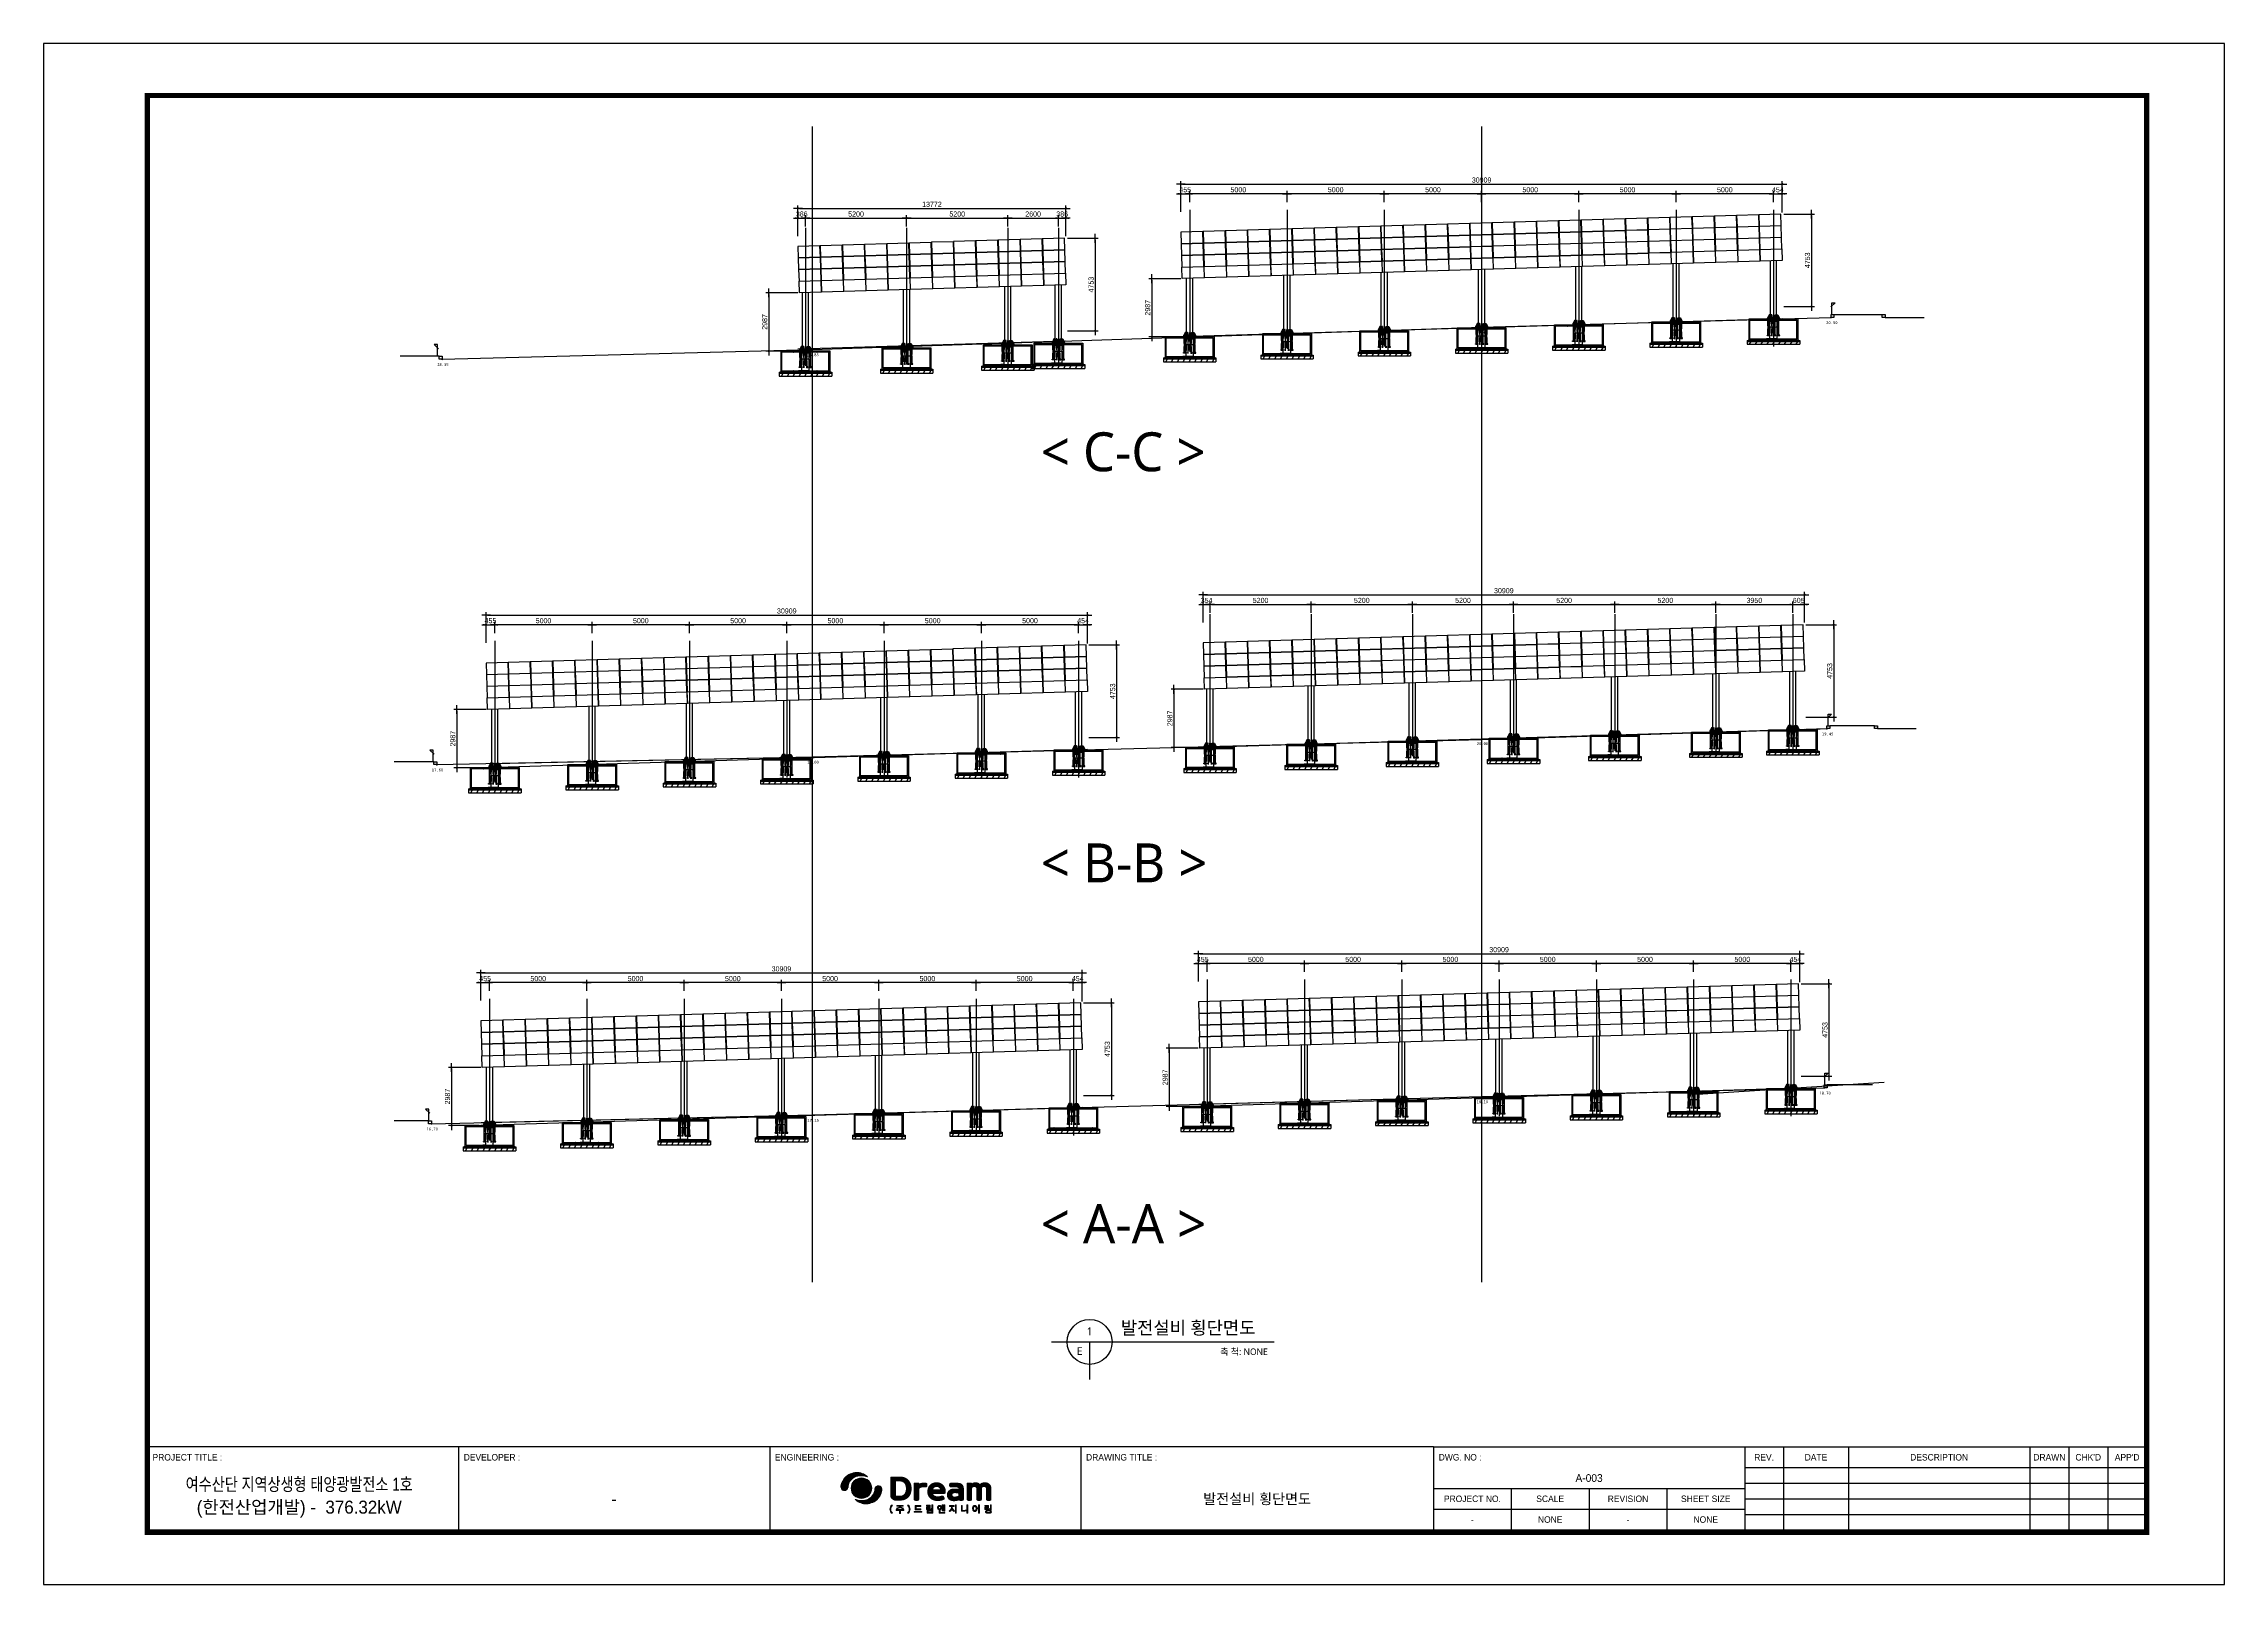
# Model space of a CAD drawing. Header units: millimetres. Extents: x 10297564 to 11610295, y -9287743 to -8409454.
# Drawn here: x 10718064 to 10830138, y -9287743 to -9208585 of the extents above; entities that cross this region are included whole.
import ezdxf
from ezdxf.enums import TextEntityAlignment as Align

# ---------------------------------------------------------------- set-up
doc = ezdxf.new("R2010")
doc.units = ezdxf.units.MM
doc.header["$LTSCALE"] = 100
doc.linetypes.add('CEN1', pattern=[22, 15, -3, 1, -3])
doc.linetypes.add('HIDDEN2', pattern=[4.7625, 3.175, -1.5875])
for name, color, linetype in [('_도곽_마크', 7, 'Continuous'), ('BOLT', 210, 'Continuous'), ('BOX', 7, 'Continuous'), ('BOX_Def', 8, 'Continuous'), ('CEN', 1, 'CEN1'), ('CON', 2, 'Continuous'), ('D-TEXT2', 7, 'Continuous'), ('dim', 7, 'Continuous'), ('FIN', 8, 'Continuous'), ('HD-16', 3, 'Continuous'), ('module', 5, 'Continuous'), ('PLATE', 6, 'Continuous'), ('단면도', 140, 'Continuous'), ('부속품', 4, 'Continuous'), ('원형강관', 4, 'Continuous'), ('지적경계', 6, 'Continuous'), ('표기', 6, 'Continuous')]:
    doc.layers.add(name, color=color, linetype=linetype)
doc.layers.add('DIJ1-TEXT', color=7, linetype='Continuous', lineweight=5)
doc.layers.add('TITLE', color=7, linetype='Continuous', lineweight=0)
doc.styles.add('box1', font='malgun.ttf')
doc.styles.add('KSHP', font='DotumChe.ttf')
doc.styles.add('MG', font='malgun.ttf')
doc.styles.add('RomanS', font='Dotum.ttf')
doc.styles.add('TITLE', font='H2GTRE.TTF')
doc.styles.add('돋음', font='Dotum.ttf')
doc.dimstyles.new('NDIM-150', dxfattribs={"dimscale": 75, "dimtxt": 3.5, "dimasz": 1, "dimexe": 2, "dimexo": 1, "dimgap": 1, "dimtad": 1, "dimdec": 0, "dimzin": 0, "dimdsep": 46, "dimtxsty": '돋음', "dimblk": 'dotk', "dimcen": 2, "dimdle": 2, "dimclrd": 4, "dimclre": 4, "dimclrt": 7, "dimadec": 0, "dimazin": 0, "dimtfac": 1, "dimtdec": 0, "dimtix": 1, "dimtmove": 2, "dimatfit": 3, "dimldrblk": 'DIMDOT', "dimfxl": 1, "dimtolj": 1, "dimtzin": 0, "dimlwd": -1, "dimlwe": -1, "dimarcsym": 0})

# ---------------------------------------------------------------- blocks, each defined once
blk = doc.blocks.new('DREAM_CI')
at = {"linetype": 'ByBlock', "true_color": 0x122a88}
for points in [[(39.14, -3.72, -0.068886), (40.33, -3.38, -0.045364), (41.28, -3.33, -0.033233), (42.3, -3.42, -0.017759), (42.95, -3.55, -0.010246), (43.28, -3.64, -0.00636), (43.65, -3.74, 0.083759), (42.11, -2.66, 0.10346), (40.02, -2.12, 0.181699), (35.66, -3.57, 0.178184), (33.75, -7.13, 0.194012), (34.08, -8.4, 0.604488), (36.36, -7.75, 0.035127), (36.38, -7.55, -0.061322), (36.49, -6.73, -0.142673), (37.76, -4.64, -0.088034)], [(48.96, -8.76, 0.194012), (48.63, -7.49, 0.604488), (46.34, -8.14, 0.035127), (46.32, -8.34, -0.061322), (46.21, -9.16, -0.142673), (44.95, -11.25, -0.088034), (43.56, -12.17, -0.068886), (42.37, -12.51, -0.045364), (41.43, -12.56, -0.033233), (40.41, -12.47, -0.017759), (39.75, -12.34, -0.010246), (39.43, -12.25, -0.00636), (39.06, -12.15, 0.083759), (40.6, -13.23, 0.10346), (42.68, -13.77, 0.181699), (47.05, -12.32, 0.178184)], [(62.65, -6.13), (61.01, -6.13), (61.01, -12.14), (61.01, -12.16), (61.01, -12.17), (61.01, -12.19), (61.01, -12.2), (61.02, -12.22), (61.02, -12.23), (61.03, -12.25), (61.03, -12.26), (61.04, -12.27), (61.05, -12.29), (61.05, -12.3), (61.06, -12.31), (61.07, -12.32), (61.08, -12.33), (61.09, -12.34), (61.11, -12.35), (61.12, -12.36), (61.13, -12.37), (61.15, -12.38), (61.16, -12.39), (61.18, -12.4), (61.19, -12.41), (61.21, -12.42), (61.23, -12.42), (61.25, -12.43), (61.28, -12.44), (61.3, -12.44), (61.33, -12.45), (61.35, -12.45), (61.38, -12.46), (61.41, -12.46), (61.44, -12.47), (61.47, -12.47), (61.51, -12.48), (61.54, -12.48), (61.58, -12.48), (61.62, -12.48), (61.66, -12.48), (61.7, -12.49), (61.74, -12.49), (61.78, -12.49), (61.83, -12.49), (61.87, -12.49), (61.92, -12.49), (61.96, -12.49), (62, -12.48), (62.04, -12.48), (62.08, -12.48), (62.11, -12.48), (62.15, -12.48), (62.18, -12.47), (62.22, -12.47), (62.25, -12.46), (62.28, -12.46), (62.3, -12.45), (62.33, -12.45), (62.36, -12.44), (62.38, -12.44), (62.4, -12.43), (62.42, -12.42), (62.44, -12.42), (62.46, -12.41), (62.48, -12.4), (62.5, -12.39), (62.51, -12.38), (62.52, -12.37), (62.54, -12.36), (62.55, -12.35), (62.56, -12.34), (62.57, -12.33), (62.58, -12.32), (62.59, -12.31), (62.6, -12.3), (62.61, -12.29), (62.62, -12.27), (62.63, -12.26), (62.63, -12.25), (62.64, -12.23), (62.64, -12.22), (62.64, -12.2), (62.65, -12.19), (62.65, -12.17), (62.65, -12.16), (62.65, -12.14), (62.65, -8.44), (62.68, -8.3), (62.72, -8.18), (62.78, -8.07), (62.86, -7.95), (62.95, -7.86), (63.04, -7.78), (63.15, -7.7), (63.26, -7.64), (63.38, -7.58), (63.51, -7.54), (63.64, -7.51), (63.77, -7.49), (63.88, -7.48), (65.34, -7.48), (65.36, -7.48), (65.38, -7.48), (65.4, -7.48), (65.42, -7.48), (65.44, -7.47), (65.45, -7.47), (65.47, -7.47), (65.49, -7.46), (65.5, -7.45), (65.52, -7.45), (65.53, -7.44), (65.54, -7.43), (65.56, -7.43), (65.57, -7.42), (65.58, -7.41), (65.59, -7.4), (65.6, -7.39), (65.61, -7.38), (65.62, -7.36), (65.63, -7.35), (65.64, -7.34), (65.65, -7.32), (65.65, -7.31), (65.66, -7.29), (65.67, -7.27), (65.67, -7.25), (65.68, -7.23), (65.68, -7.21), (65.69, -7.19), (65.69, -7.17), (65.7, -7.14), (65.7, -7.12), (65.71, -7.09), (65.71, -7.06), (65.71, -7.03), (65.71, -7), (65.72, -6.97), (65.72, -6.94), (65.72, -6.91), (65.72, -6.87), (65.72, -6.84), (65.72, -6.8), (65.72, -6.76), (65.72, -6.73), (65.72, -6.69), (65.72, -6.66), (65.72, -6.62), (65.71, -6.59), (65.71, -6.56), (65.71, -6.53), (65.71, -6.51), (65.7, -6.48), (65.7, -6.45), (65.69, -6.43), (65.69, -6.41), (65.68, -6.39), (65.68, -6.36), (65.67, -6.35), (65.67, -6.33), (65.66, -6.31), (65.65, -6.29), (65.65, -6.28), (65.64, -6.26), (65.63, -6.25), (65.62, -6.24), (65.61, -6.23), (65.6, -6.22), (65.59, -6.21), (65.58, -6.2), (65.57, -6.19), (65.56, -6.18), (65.54, -6.17), (65.53, -6.16), (65.52, -6.16), (65.5, -6.15), (65.49, -6.15), (65.47, -6.14), (65.45, -6.14), (65.44, -6.13), (65.42, -6.13), (65.4, -6.13), (65.38, -6.13), (65.36, -6.13), (65.34, -6.13), (64.07, -6.13), (64.03, -6.13), (63.99, -6.13), (63.95, -6.13), (63.92, -6.13), (63.88, -6.14), (63.84, -6.14), (63.8, -6.15), (63.77, -6.15), (63.73, -6.16), (63.69, -6.17), (63.65, -6.18), (63.62, -6.18), (63.58, -6.19), (63.54, -6.21), (63.5, -6.22), (63.46, -6.23), (63.43, -6.24), (63.39, -6.26), (63.35, -6.27), (63.31, -6.29), (63.28, -6.3), (63.24, -6.32), (63.2, -6.34), (63.17, -6.36), (63.13, -6.38), (63.1, -6.4), (63.06, -6.42), (63.03, -6.44), (63, -6.46), (62.97, -6.49), (62.94, -6.51), (62.91, -6.54), (62.88, -6.56), (62.85, -6.59), (62.82, -6.61), (62.79, -6.64), (62.77, -6.67), (62.74, -6.7), (62.72, -6.73), (62.69, -6.76), (62.67, -6.79), (62.65, -6.82)], [(80.69, -6.13), (80.69, -12.14), (80.69, -12.16), (80.69, -12.17), (80.7, -12.19), (80.7, -12.2), (80.7, -12.22), (80.71, -12.23), (80.71, -12.25), (80.72, -12.26), (80.72, -12.27), (80.73, -12.29), (80.74, -12.3), (80.75, -12.31), (80.76, -12.32), (80.77, -12.33), (80.78, -12.34), (80.79, -12.35), (80.8, -12.36), (80.82, -12.37), (80.83, -12.38), (80.85, -12.39), (80.86, -12.4), (80.88, -12.41), (80.9, -12.42), (80.92, -12.42), (80.94, -12.43), (80.96, -12.44), (80.99, -12.44), (81.01, -12.45), (81.04, -12.45), (81.07, -12.46), (81.1, -12.46), (81.13, -12.47), (81.16, -12.47), (81.19, -12.48), (81.23, -12.48), (81.26, -12.48), (81.3, -12.48), (81.34, -12.48), (81.38, -12.49), (81.43, -12.49), (81.47, -12.49), (81.51, -12.49), (81.56, -12.49), (81.6, -12.49), (81.64, -12.49), (81.69, -12.48), (81.73, -12.48), (81.76, -12.48), (81.8, -12.48), (81.83, -12.48), (81.87, -12.47), (81.9, -12.47), (81.93, -12.46), (81.96, -12.46), (81.99, -12.45), (82.02, -12.45), (82.04, -12.44), (82.07, -12.44), (82.09, -12.43), (82.11, -12.42), (82.13, -12.42), (82.15, -12.41), (82.16, -12.4), (82.18, -12.39), (82.2, -12.38), (82.21, -12.37), (82.22, -12.36), (82.24, -12.35), (82.25, -12.34), (82.26, -12.33), (82.27, -12.32), (82.28, -12.31), (82.29, -12.3), (82.3, -12.29), (82.3, -12.27), (82.31, -12.26), (82.32, -12.25), (82.32, -12.23), (82.33, -12.22), (82.33, -12.2), (82.33, -12.19), (82.33, -12.17), (82.33, -12.16), (82.34, -12.14), (82.34, -8.04), (82.34, -8), (82.34, -7.97), (82.35, -7.94), (82.36, -7.9), (82.37, -7.87), (82.38, -7.85), (82.39, -7.82), (82.41, -7.79), (82.42, -7.76), (82.44, -7.74), (82.45, -7.72), (82.47, -7.69), (82.49, -7.67), (82.51, -7.65), (82.53, -7.63), (82.55, -7.61), (82.57, -7.58), (82.59, -7.56), (82.62, -7.54), (82.64, -7.52), (82.67, -7.5), (82.7, -7.49), (82.73, -7.47), (82.75, -7.45), (82.78, -7.44), (82.81, -7.42), (82.85, -7.41), (82.88, -7.39), (82.91, -7.38), (82.94, -7.37), (82.98, -7.36), (83.01, -7.35), (83.05, -7.34), (83.09, -7.33), (83.13, -7.33), (83.17, -7.32), (83.21, -7.32), (83.25, -7.32), (83.28, -7.32), (83.33, -7.32), (83.37, -7.32), (83.41, -7.32), (83.45, -7.33), (83.49, -7.33), (83.53, -7.34), (83.57, -7.34), (83.6, -7.35), (83.64, -7.36), (83.68, -7.37), (83.71, -7.38), (83.75, -7.39), (83.78, -7.4), (83.81, -7.41), (83.85, -7.43), (83.88, -7.44), (83.91, -7.46), (83.94, -7.48), (83.97, -7.49), (84, -7.51), (84.02, -7.53), (84.05, -7.55), (84.07, -7.58), (84.1, -7.6), (84.12, -7.62), (84.14, -7.64), (84.16, -7.67), (84.18, -7.69), (84.2, -7.71), (84.21, -7.74), (84.23, -7.77), (84.24, -7.79), (84.25, -7.82), (84.26, -7.85), (84.27, -7.87), (84.28, -7.9), (84.29, -7.93), (84.3, -7.96), (84.3, -7.99), (84.3, -8.02), (84.31, -8.05), (84.31, -8.08), (84.31, -12.14), (84.31, -12.16), (84.31, -12.17), (84.31, -12.19), (84.31, -12.2), (84.32, -12.22), (84.32, -12.23), (84.33, -12.25), (84.33, -12.26), (84.34, -12.27), (84.35, -12.29), (84.35, -12.3), (84.36, -12.31), (84.37, -12.32), (84.38, -12.33), (84.39, -12.34), (84.41, -12.35), (84.42, -12.36), (84.43, -12.37), (84.45, -12.38), (84.46, -12.39), (84.48, -12.4), (84.49, -12.41), (84.51, -12.42), (84.53, -12.42), (84.55, -12.43), (84.58, -12.44), (84.6, -12.44), (84.63, -12.45), (84.65, -12.45), (84.68, -12.46), (84.71, -12.46), (84.74, -12.47), (84.77, -12.47), (84.81, -12.48), (84.84, -12.48), (84.88, -12.48), (84.92, -12.48), (84.96, -12.48), (85, -12.49), (85.04, -12.49), (85.08, -12.49), (85.13, -12.49), (85.17, -12.49), (85.22, -12.49), (85.26, -12.49), (85.3, -12.48), (85.34, -12.48), (85.38, -12.48), (85.41, -12.48), (85.45, -12.48), (85.48, -12.47), (85.52, -12.47), (85.55, -12.46), (85.58, -12.46), (85.6, -12.45), (85.63, -12.45), (85.66, -12.44), (85.68, -12.44), (85.7, -12.43), (85.72, -12.42), (85.74, -12.42), (85.76, -12.41), (85.78, -12.4), (85.8, -12.39), (85.81, -12.38), (85.82, -12.37), (85.84, -12.36), (85.85, -12.35), (85.86, -12.34), (85.87, -12.33), (85.88, -12.32), (85.89, -12.31), (85.9, -12.3), (85.91, -12.29), (85.92, -12.27), (85.92, -12.26), (85.93, -12.25), (85.94, -12.23), (85.94, -12.22), (85.94, -12.2), (85.95, -12.19), (85.95, -12.17), (85.95, -12.16), (85.95, -12.14), (85.95, -8.05), (85.95, -8.02), (85.96, -7.98), (85.96, -7.95), (85.97, -7.92), (85.98, -7.89), (85.98, -7.87), (85.99, -7.84), (86.01, -7.81), (86.02, -7.78), (86.03, -7.76), (86.05, -7.73), (86.06, -7.71), (86.08, -7.68), (86.1, -7.66), (86.11, -7.64), (86.13, -7.61), (86.15, -7.59), (86.18, -7.57), (86.2, -7.55), (86.22, -7.53), (86.25, -7.51), (86.27, -7.49), (86.3, -7.47), (86.33, -7.45), (86.36, -7.43), (86.39, -7.42), (86.42, -7.4), (86.45, -7.39), (86.48, -7.37), (86.51, -7.36), (86.55, -7.35), (86.58, -7.34), (86.62, -7.33), (86.66, -7.32), (86.7, -7.32), (86.74, -7.31), (86.78, -7.31), (86.82, -7.31), (86.86, -7.31), (86.91, -7.31), (86.95, -7.31), (86.99, -7.31), (87.03, -7.32), (87.07, -7.32), (87.11, -7.32), (87.15, -7.33), (87.19, -7.34), (87.22, -7.35), (87.26, -7.35), (87.29, -7.36), (87.33, -7.38), (87.36, -7.39), (87.39, -7.4), (87.42, -7.41), (87.45, -7.43), (87.48, -7.44), (87.51, -7.46), (87.54, -7.48), (87.57, -7.5), (87.6, -7.52), (87.62, -7.54), (87.65, -7.56), (87.67, -7.58), (87.7, -7.6), (87.72, -7.62), (87.74, -7.65), (87.76, -7.67), (87.77, -7.69), (87.79, -7.72), (87.8, -7.74), (87.82, -7.77), (87.83, -7.8), (87.84, -7.82), (87.85, -7.85), (87.86, -7.88), (87.87, -7.91), (87.87, -7.94), (87.88, -7.97), (87.88, -8), (87.88, -8.03), (87.88, -8.06), (87.88, -12.14), (87.88, -12.16), (87.88, -12.17), (87.89, -12.19), (87.89, -12.2), (87.89, -12.22), (87.9, -12.23), (87.9, -12.25), (87.91, -12.26), (87.91, -12.27), (87.92, -12.29), (87.93, -12.3), (87.94, -12.31), (87.95, -12.32), (87.96, -12.33), (87.97, -12.34), (87.98, -12.35), (87.99, -12.36), (88.01, -12.37), (88.02, -12.38), (88.04, -12.39), (88.05, -12.4), (88.07, -12.41), (88.09, -12.42), (88.11, -12.42), (88.13, -12.43), (88.15, -12.44), (88.18, -12.44), (88.2, -12.45), (88.23, -12.45), (88.26, -12.46), (88.29, -12.46), (88.32, -12.47), (88.35, -12.47), (88.38, -12.48), (88.42, -12.48), (88.45, -12.48), (88.49, -12.48), (88.53, -12.48), (88.57, -12.49), (88.61, -12.49), (88.66, -12.49), (88.7, -12.49), (88.75, -12.49), (88.79, -12.49), (88.83, -12.49), (88.88, -12.48), (88.91, -12.48), (88.95, -12.48), (88.99, -12.48), (89.02, -12.48), (89.06, -12.47), (89.09, -12.47), (89.12, -12.46), (89.15, -12.46), (89.18, -12.45), (89.21, -12.45), (89.23, -12.44), (89.26, -12.44), (89.28, -12.43), (89.3, -12.42), (89.32, -12.42), (89.34, -12.41), (89.35, -12.4), (89.37, -12.39), (89.39, -12.38), (89.4, -12.37), (89.41, -12.36), (89.43, -12.35), (89.44, -12.34), (89.45, -12.33), (89.46, -12.32), (89.47, -12.31), (89.48, -12.3), (89.49, -12.29), (89.49, -12.27), (89.5, -12.26), (89.51, -12.25), (89.51, -12.23), (89.52, -12.22), (89.52, -12.2), (89.52, -12.19), (89.52, -12.17), (89.52, -12.16), (89.53, -12.14), (89.53, -8.16), (89.52, -8.12), (89.52, -8.08), (89.52, -8.04), (89.52, -8), (89.52, -7.96), (89.51, -7.92), (89.51, -7.88), (89.51, -7.84), (89.5, -7.8), (89.49, -7.76), (89.49, -7.72), (89.48, -7.68), (89.47, -7.65), (89.47, -7.61), (89.46, -7.57), (89.45, -7.53), (89.44, -7.49), (89.43, -7.45), (89.42, -7.41), (89.4, -7.37), (89.39, -7.34), (89.38, -7.3), (89.37, -7.26), (89.35, -7.22), (89.34, -7.19), (89.32, -7.15), (89.3, -7.12), (89.29, -7.08), (89.27, -7.05), (89.25, -7.01), (89.23, -6.98), (89.21, -6.94), (89.19, -6.91), (89.17, -6.88), (89.15, -6.84), (89.13, -6.81), (89.11, -6.78), (89.08, -6.75), (89.06, -6.72), (89.03, -6.69), (89.01, -6.66), (88.98, -6.63), (88.95, -6.6), (88.93, -6.57), (88.9, -6.54), (88.87, -6.52), (88.84, -6.49), (88.81, -6.46), (88.78, -6.44), (88.75, -6.41), (88.72, -6.39), (88.68, -6.37), (88.65, -6.34), (88.61, -6.32), (88.58, -6.3), (88.54, -6.28), (88.51, -6.26), (88.47, -6.24), (88.43, -6.22), (88.39, -6.2), (88.35, -6.18), (88.31, -6.16), (88.27, -6.14), (88.23, -6.13), (88.19, -6.11), (88.15, -6.09), (88.1, -6.08), (88.06, -6.07), (88.02, -6.05), (87.97, -6.04), (87.92, -6.03), (87.88, -6.02), (87.83, -6.01), (87.78, -6), (87.73, -6), (87.68, -5.99), (87.63, -5.98), (87.58, -5.98), (87.53, -5.97), (87.48, -5.97), (87.43, -5.97), (87.37, -5.97), (87.32, -5.96), (87.26, -5.96), (87.2, -5.96), (87.14, -5.97), (87.08, -5.97), (87.02, -5.97), (86.96, -5.97), (86.91, -5.98), (86.85, -5.99), (86.79, -5.99), (86.74, -6), (86.69, -6.01), (86.63, -6.02), (86.58, -6.03), (86.53, -6.04), (86.48, -6.05), (86.43, -6.06), (86.39, -6.08), (86.34, -6.09), (86.29, -6.11), (86.25, -6.12), (86.21, -6.14), (86.16, -6.16), (86.12, -6.18), (86.08, -6.2), (86.04, -6.22), (86, -6.24), (85.96, -6.26), (85.92, -6.28), (85.89, -6.3), (85.85, -6.33), (85.81, -6.35), (85.78, -6.37), (85.74, -6.4), (85.71, -6.42), (85.67, -6.44), (85.64, -6.47), (85.61, -6.5), (85.58, -6.52), (85.55, -6.55), (85.52, -6.57), (85.49, -6.6), (85.46, -6.63), (85.43, -6.66), (85.41, -6.63), (85.39, -6.61), (85.36, -6.58), (85.34, -6.56), (85.32, -6.53), (85.29, -6.51), (85.26, -6.49), (85.24, -6.46), (85.21, -6.44), (85.18, -6.42), (85.15, -6.39), (85.12, -6.37), (85.08, -6.35), (85.05, -6.33), (85.01, -6.3), (84.98, -6.28), (84.94, -6.26), (84.9, -6.24), (84.87, -6.22), (84.83, -6.2), (84.79, -6.18), (84.75, -6.16), (84.7, -6.14), (84.66, -6.12), (84.62, -6.1), (84.58, -6.09), (84.53, -6.07), (84.49, -6.06), (84.44, -6.05), (84.4, -6.03), (84.35, -6.02), (84.31, -6.01), (84.26, -6), (84.22, -5.99), (84.17, -5.99), (84.12, -5.98), (84.07, -5.98), (84.03, -5.97), (83.98, -5.97), (83.93, -5.97), (83.88, -5.96), (83.83, -5.96), (83.77, -5.96), (83.72, -5.97), (83.66, -5.97), (83.61, -5.97), (83.56, -5.97), (83.51, -5.98), (83.46, -5.98), (83.41, -5.99), (83.36, -6), (83.32, -6), (83.27, -6.01), (83.23, -6.02), (83.19, -6.03), (83.14, -6.04), (83.1, -6.05), (83.06, -6.06), (83.03, -6.08), (82.99, -6.09), (82.95, -6.11), (82.92, -6.12), (82.88, -6.14), (82.85, -6.15), (82.82, -6.17), (82.79, -6.19), (82.76, -6.21), (82.72, -6.22), (82.69, -6.24), (82.66, -6.26), (82.63, -6.28), (82.6, -6.3), (82.58, -6.32), (82.55, -6.34), (82.52, -6.36), (82.49, -6.38), (82.46, -6.41), (82.44, -6.43), (82.41, -6.45), (82.38, -6.47), (82.36, -6.49), (82.33, -6.52), (82.31, -6.54), (82.29, -6.57), (82.29, -6.13)]]:
    blk.add_hatch(color=166, dxfattribs=at).paths.add_polyline_path(points)
at = {"linetype": 'ByBlock', "true_color": 0x8ec31f}
h = blk.add_hatch(color=62, dxfattribs=at)
edge = h.paths.add_edge_path()
edge.add_ellipse((41.35, -7.95), major_axis=(0, 3.82), ratio=0.999894, start_angle=0, end_angle=360)
at = {"linetype": 'ByBlock', "true_color": 0x122a88}
h = blk.add_hatch(color=166, dxfattribs=at)
h.paths.add_polyline_path([(59.62, -9.64), (59.64, -9.56), (59.66, -9.48), (59.68, -9.4), (59.7, -9.32), (59.72, -9.24), (59.74, -9.16), (59.75, -9.08), (59.77, -8.99), (59.78, -8.91), (59.79, -8.82), (59.8, -8.74), (59.81, -8.65), (59.82, -8.56), (59.82, -8.47), (59.83, -8.38), (59.83, -8.29), (59.83, -8.2), (59.83, -8.11), (59.83, -8.02), (59.83, -7.93), (59.83, -7.84), (59.82, -7.75), (59.82, -7.66), (59.81, -7.57), (59.8, -7.49), (59.79, -7.4), (59.78, -7.32), (59.77, -7.23), (59.75, -7.15), (59.74, -7.07), (59.72, -6.98), (59.7, -6.9), (59.68, -6.82), (59.66, -6.74), (59.64, -6.66), (59.62, -6.59), (59.59, -6.51), (59.57, -6.43), (59.54, -6.36), (59.51, -6.28), (59.48, -6.21), (59.45, -6.14), (59.42, -6.07), (59.39, -6), (59.35, -5.93), (59.32, -5.86), (59.28, -5.79), (59.25, -5.72), (59.21, -5.66), (59.17, -5.6), (59.13, -5.53), (59.08, -5.47), (59.04, -5.41), (59, -5.35), (58.95, -5.29), (58.91, -5.23), (58.86, -5.18), (58.81, -5.12), (58.76, -5.07), (58.71, -5.01), (58.66, -4.96), (58.6, -4.91), (58.55, -4.86), (58.49, -4.81), (58.43, -4.76), (58.38, -4.72), (58.32, -4.67), (58.26, -4.63), (58.2, -4.58), (58.13, -4.54), (58.07, -4.5), (58.01, -4.46), (57.94, -4.42), (57.87, -4.38), (57.81, -4.35), (57.74, -4.31), (57.67, -4.28), (57.6, -4.24), (57.52, -4.21), (57.45, -4.18), (57.37, -4.15), (57.3, -4.12), (57.22, -4.09), (57.15, -4.07), (57.07, -4.04), (56.99, -4.02), (56.91, -4), (56.83, -3.98), (56.74, -3.96), (56.66, -3.94), (56.58, -3.93), (56.49, -3.91), (56.41, -3.9), (56.32, -3.89), (56.23, -3.88), (56.15, -3.87), (56.06, -3.86), (55.97, -3.85), (55.88, -3.85), (55.79, -3.85), (55.69, -3.84), (55.6, -3.84), (52.28, -3.84), (52.28, -10.95), (52.28, -10.97), (52.28, -10.98), (52.28, -11), (52.28, -11.02), (52.29, -11.04), (52.29, -11.06), (52.3, -11.08), (52.3, -11.1), (52.31, -11.12), (52.31, -11.15), (52.32, -11.17), (52.33, -11.19), (52.34, -11.21), (52.35, -11.23), (52.36, -11.25), (52.37, -11.28), (52.38, -11.3), (52.4, -11.32), (52.41, -11.35), (52.43, -11.37), (52.44, -11.39), (52.46, -11.42), (52.47, -11.44), (52.49, -11.46), (52.51, -11.49), (52.52, -11.51), (52.54, -11.53), (52.56, -11.55), (52.57, -11.57), (52.59, -11.59), (52.61, -11.62), (52.63, -11.64), (52.65, -11.66), (52.66, -11.68), (52.68, -11.7), (52.7, -11.72), (52.72, -11.74), (52.74, -11.75), (52.76, -11.77), (52.78, -11.79), (52.8, -11.81), (52.82, -11.83), (52.84, -11.85), (52.86, -11.86), (52.88, -11.88), (52.91, -11.9), (52.93, -11.92), (52.95, -11.94), (52.97, -11.96), (53, -11.97), (53.02, -11.99), (53.04, -12.01), (53.07, -12.03), (53.09, -12.05), (53.12, -12.06), (53.15, -12.08), (53.17, -12.1), (53.2, -12.12), (53.23, -12.13), (53.25, -12.15), (53.28, -12.17), (53.31, -12.19), (53.34, -12.2), (53.37, -12.22), (53.4, -12.24), (53.42, -12.25), (53.45, -12.27), (53.48, -12.28), (53.51, -12.29), (53.53, -12.3), (53.56, -12.31), (53.59, -12.32), (53.62, -12.33), (53.64, -12.34), (53.67, -12.35), (53.69, -12.36), (53.72, -12.36), (53.75, -12.37), (53.77, -12.37), (53.8, -12.38), (53.82, -12.38), (53.85, -12.38), (53.87, -12.38), (53.89, -12.38), (55.6, -12.38), (55.69, -12.38), (55.79, -12.38), (55.88, -12.38), (55.97, -12.37), (56.06, -12.37), (56.15, -12.36), (56.23, -12.35), (56.32, -12.34), (56.41, -12.33), (56.49, -12.31), (56.58, -12.3), (56.66, -12.28), (56.74, -12.27), (56.83, -12.25), (56.91, -12.23), (56.99, -12.2), (57.07, -12.18), (57.15, -12.16), (57.22, -12.13), (57.3, -12.1), (57.37, -12.08), (57.45, -12.05), (57.52, -12.02), (57.6, -11.98), (57.67, -11.95), (57.74, -11.92), (57.81, -11.88), (57.87, -11.84), (57.94, -11.81), (58.01, -11.77), (58.07, -11.73), (58.13, -11.69), (58.2, -11.64), (58.26, -11.6), (58.32, -11.56), (58.38, -11.51), (58.43, -11.46), (58.49, -11.42), (58.55, -11.37), (58.6, -11.32), (58.66, -11.27), (58.71, -11.21), (58.76, -11.16), (58.81, -11.1), (58.86, -11.05), (58.91, -10.99), (58.95, -10.93), (59, -10.88), (59.04, -10.82), (59.08, -10.76), (59.13, -10.69), (59.17, -10.63), (59.21, -10.57), (59.25, -10.5), (59.28, -10.44), (59.32, -10.37), (59.35, -10.3), (59.39, -10.23), (59.42, -10.16), (59.45, -10.09), (59.48, -10.02), (59.51, -9.94), (59.54, -9.87), (59.57, -9.79), (59.59, -9.72)])
h.paths.add_polyline_path([(57.95, -9.23), (57.94, -9.28), (57.92, -9.33), (57.91, -9.38), (57.89, -9.42), (57.87, -9.47), (57.86, -9.52), (57.84, -9.56), (57.82, -9.61), (57.8, -9.65), (57.78, -9.7), (57.76, -9.74), (57.74, -9.78), (57.72, -9.83), (57.69, -9.87), (57.67, -9.91), (57.65, -9.95), (57.62, -9.99), (57.6, -10.03), (57.57, -10.07), (57.54, -10.1), (57.51, -10.14), (57.49, -10.18), (57.46, -10.21), (57.43, -10.25), (57.4, -10.28), (57.36, -10.32), (57.33, -10.35), (57.3, -10.38), (57.26, -10.41), (57.23, -10.44), (57.19, -10.47), (57.16, -10.5), (57.12, -10.53), (57.08, -10.56), (57.04, -10.58), (57.01, -10.61), (56.97, -10.64), (56.93, -10.66), (56.88, -10.68), (56.84, -10.71), (56.8, -10.73), (56.76, -10.75), (56.71, -10.77), (56.67, -10.79), (56.62, -10.81), (56.57, -10.83), (56.53, -10.84), (56.48, -10.86), (56.43, -10.87), (56.38, -10.89), (56.33, -10.9), (56.27, -10.91), (56.22, -10.92), (56.17, -10.93), (56.11, -10.94), (56.06, -10.95), (56, -10.95), (55.95, -10.96), (55.89, -10.96), (55.83, -10.96), (55.77, -10.97), (55.71, -10.97), (55.65, -10.97), (54.26, -10.97), (54.23, -10.97), (54.19, -10.96), (54.15, -10.95), (54.12, -10.94), (54.09, -10.92), (54.07, -10.9), (54.05, -10.88), (54.04, -10.85), (54.03, -10.82), (54.02, -10.78), (54.02, -10.75), (54.02, -5.26), (55.65, -5.26), (55.71, -5.26), (55.77, -5.26), (55.83, -5.26), (55.89, -5.26), (55.95, -5.27), (56, -5.28), (56.06, -5.28), (56.11, -5.29), (56.17, -5.3), (56.22, -5.31), (56.27, -5.32), (56.33, -5.33), (56.38, -5.34), (56.43, -5.36), (56.48, -5.37), (56.53, -5.39), (56.57, -5.4), (56.62, -5.42), (56.67, -5.44), (56.71, -5.46), (56.76, -5.48), (56.8, -5.5), (56.84, -5.53), (56.88, -5.55), (56.93, -5.57), (56.97, -5.6), (57.01, -5.62), (57.04, -5.65), (57.08, -5.68), (57.12, -5.7), (57.16, -5.73), (57.19, -5.76), (57.23, -5.79), (57.26, -5.82), (57.3, -5.85), (57.33, -5.89), (57.36, -5.92), (57.4, -5.95), (57.43, -5.98), (57.46, -6.02), (57.49, -6.05), (57.51, -6.09), (57.54, -6.13), (57.57, -6.17), (57.6, -6.2), (57.62, -6.24), (57.65, -6.28), (57.67, -6.32), (57.69, -6.36), (57.72, -6.4), (57.74, -6.44), (57.76, -6.49), (57.78, -6.53), (57.8, -6.57), (57.82, -6.62), (57.84, -6.66), (57.86, -6.71), (57.87, -6.75), (57.89, -6.8), (57.91, -6.85), (57.92, -6.9), (57.94, -6.95), (57.95, -6.99), (57.96, -7.04), (57.98, -7.09), (57.99, -7.15), (58, -7.2), (58.01, -7.25), (58.02, -7.3), (58.03, -7.35), (58.04, -7.4), (58.04, -7.45), (58.05, -7.51), (58.06, -7.56), (58.06, -7.61), (58.07, -7.67), (58.07, -7.72), (58.08, -7.78), (58.08, -7.83), (58.08, -7.88), (58.09, -7.94), (58.09, -8), (58.09, -8.05), (58.09, -8.11), (58.09, -8.16), (58.09, -8.22), (58.09, -8.28), (58.08, -8.33), (58.08, -8.39), (58.08, -8.44), (58.07, -8.5), (58.07, -8.55), (58.06, -8.61), (58.06, -8.66), (58.05, -8.72), (58.04, -8.77), (58.04, -8.82), (58.03, -8.87), (58.02, -8.93), (58.01, -8.98), (58, -9.03), (57.99, -9.08), (57.98, -9.13), (57.96, -9.18)], flags=16)
h = blk.add_hatch(color=166, dxfattribs=at)
h.paths.add_polyline_path([(68.23, -6.12), (68.17, -6.13), (68.11, -6.15), (68.05, -6.17), (68, -6.19), (67.94, -6.22), (67.88, -6.24), (67.83, -6.27), (67.77, -6.29), (67.72, -6.32), (67.67, -6.34), (67.62, -6.37), (67.57, -6.4), (67.52, -6.43), (67.47, -6.46), (67.42, -6.49), (67.37, -6.52), (67.32, -6.56), (67.28, -6.59), (67.23, -6.63), (67.19, -6.66), (67.14, -6.7), (67.1, -6.74), (67.06, -6.78), (67.01, -6.82), (66.97, -6.86), (66.93, -6.9), (66.89, -6.94), (66.85, -6.98), (66.82, -7.03), (66.78, -7.07), (66.74, -7.12), (66.71, -7.16), (66.67, -7.21), (66.64, -7.26), (66.61, -7.31), (66.57, -7.36), (66.54, -7.41), (66.51, -7.46), (66.48, -7.51), (66.45, -7.56), (66.43, -7.62), (66.4, -7.67), (66.37, -7.73), (66.35, -7.78), (66.32, -7.84), (66.3, -7.9), (66.28, -7.96), (66.26, -8.02), (66.24, -8.08), (66.22, -8.14), (66.2, -8.2), (66.18, -8.26), (66.17, -8.32), (66.15, -8.39), (66.14, -8.45), (66.13, -8.52), (66.12, -8.58), (66.11, -8.65), (66.1, -8.71), (66.09, -8.78), (66.08, -8.85), (66.08, -8.92), (66.07, -8.98), (66.07, -9.05), (66.06, -9.12), (66.06, -9.19), (66.06, -9.27), (66.06, -9.34), (66.06, -9.41), (66.07, -9.49), (66.07, -9.56), (66.08, -9.63), (66.09, -9.7), (66.09, -9.77), (66.1, -9.84), (66.11, -9.91), (66.13, -9.98), (66.14, -10.04), (66.16, -10.11), (66.17, -10.17), (66.19, -10.24), (66.21, -10.3), (66.23, -10.36), (66.25, -10.42), (66.27, -10.49), (66.3, -10.55), (66.33, -10.6), (66.35, -10.66), (66.38, -10.72), (66.41, -10.78), (66.44, -10.83), (66.47, -10.89), (66.5, -10.94), (66.54, -10.99), (66.57, -11.05), (66.6, -11.1), (66.64, -11.15), (66.68, -11.2), (66.72, -11.25), (66.75, -11.3), (66.79, -11.34), (66.83, -11.39), (66.88, -11.43), (66.92, -11.48), (66.96, -11.52), (67.01, -11.56), (67.05, -11.61), (67.1, -11.65), (67.15, -11.69), (67.2, -11.73), (67.25, -11.77), (67.3, -11.8), (67.35, -11.84), (67.4, -11.88), (67.45, -11.91), (67.51, -11.94), (67.56, -11.98), (67.62, -12.01), (67.67, -12.04), (67.73, -12.07), (67.79, -12.1), (67.85, -12.13), (67.91, -12.15), (67.97, -12.18), (68.03, -12.21), (68.09, -12.23), (68.15, -12.25), (68.22, -12.28), (68.28, -12.3), (68.35, -12.32), (68.41, -12.34), (68.48, -12.36), (68.55, -12.38), (68.62, -12.39), (68.68, -12.41), (68.75, -12.42), (68.82, -12.44), (68.89, -12.45), (68.96, -12.46), (69.03, -12.48), (69.1, -12.49), (69.18, -12.49), (69.25, -12.5), (69.32, -12.51), (69.39, -12.52), (69.47, -12.52), (69.54, -12.53), (69.61, -12.53), (69.69, -12.53), (69.76, -12.53), (69.84, -12.53), (69.87, -12.53), (69.89, -12.53), (69.92, -12.53), (69.95, -12.53), (69.97, -12.53), (70, -12.53), (70.03, -12.53), (70.05, -12.53), (70.08, -12.53), (70.11, -12.53), (70.13, -12.52), (70.16, -12.52), (70.19, -12.52), (70.22, -12.52), (70.24, -12.52), (70.27, -12.51), (70.3, -12.51), (70.33, -12.51), (70.35, -12.51), (70.38, -12.5), (70.41, -12.5), (70.44, -12.5), (70.46, -12.49), (70.49, -12.49), (70.52, -12.49), (70.55, -12.48), (70.57, -12.48), (70.6, -12.47), (70.63, -12.47), (70.65, -12.47), (70.68, -12.46), (70.71, -12.46), (70.73, -12.45), (70.76, -12.45), (70.79, -12.44), (70.81, -12.44), (70.84, -12.44), (70.87, -12.43), (70.89, -12.43), (70.92, -12.42), (70.94, -12.42), (70.97, -12.41), (71, -12.41), (71.02, -12.4), (71.05, -12.4), (71.07, -12.39), (71.1, -12.39), (71.12, -12.38), (71.15, -12.37), (71.17, -12.37), (71.2, -12.36), (71.22, -12.36), (71.24, -12.35), (71.27, -12.35), (71.29, -12.34), (71.32, -12.33), (71.34, -12.33), (71.36, -12.32), (71.38, -12.31), (71.41, -12.31), (71.43, -12.3), (71.45, -12.29), (71.48, -12.29), (71.5, -12.28), (71.52, -12.27), (71.54, -12.26), (71.56, -12.26), (71.58, -12.25), (71.6, -12.24), (71.62, -12.23), (71.64, -12.22), (71.66, -12.22), (71.68, -12.21), (71.7, -12.2), (71.72, -12.19), (71.74, -12.18), (71.76, -12.18), (71.77, -12.17), (71.79, -12.16), (71.81, -12.15), (71.83, -12.14), (71.84, -12.13), (71.86, -12.13), (71.87, -12.12), (71.89, -12.1), (71.91, -12.09), (71.93, -12.08), (71.95, -12.07), (71.97, -12.06), (71.99, -12.04), (72, -12.03), (72.02, -12.02), (72.03, -12.01), (72.04, -11.99), (72.05, -11.98), (72.07, -11.97), (72.08, -11.95), (72.08, -11.94), (72.09, -11.93), (72.1, -11.92), (72.11, -11.9), (72.11, -11.89), (72.11, -11.88), (72.12, -11.86), (72.12, -11.85), (72.12, -11.84), (72.12, -11.82), (72.12, -11.81), (72.12, -11.79), (72.12, -11.77), (72.12, -11.75), (72.11, -11.73), (72.11, -11.71), (72.1, -11.69), (72.1, -11.67), (72.09, -11.64), (72.08, -11.62), (72.07, -11.59), (72.06, -11.56), (72.05, -11.53), (72.04, -11.5), (72.03, -11.47), (72.02, -11.44), (72, -11.41), (71.99, -11.38), (71.97, -11.34), (71.96, -11.31), (71.95, -11.28), (71.93, -11.26), (71.92, -11.23), (71.91, -11.2), (71.89, -11.18), (71.88, -11.16), (71.87, -11.13), (71.85, -11.11), (71.84, -11.09), (71.83, -11.07), (71.81, -11.05), (71.8, -11.04), (71.79, -11.02), (71.77, -11), (71.76, -10.99), (71.75, -10.97), (71.73, -10.96), (71.72, -10.95), (71.7, -10.94), (71.69, -10.93), (71.68, -10.92), (71.66, -10.91), (71.65, -10.9), (71.63, -10.9), (71.62, -10.89), (71.6, -10.89), (71.59, -10.88), (71.57, -10.88), (71.55, -10.88), (71.54, -10.88), (71.52, -10.88), (71.5, -10.88), (71.48, -10.88), (71.47, -10.88), (71.45, -10.88), (71.43, -10.88), (71.41, -10.89), (71.39, -10.89), (71.37, -10.9), (71.35, -10.9), (71.32, -10.91), (71.19, -10.95), (71.05, -10.99), (70.91, -11.02), (70.77, -11.05), (70.58, -11.1), (70.43, -11.13), (70.27, -11.15), (70.12, -11.17), (69.97, -11.18), (69.83, -11.19), (69.69, -11.19), (69.56, -11.18), (69.43, -11.17), (69.3, -11.15), (69.17, -11.13), (69.05, -11.1), (68.92, -11.06), (68.81, -11.02), (68.69, -10.97), (68.57, -10.92), (68.43, -10.84), (68.31, -10.76), (68.2, -10.67), (68.09, -10.57), (68, -10.45), (67.92, -10.34), (67.85, -10.21), (67.8, -10.07), (67.77, -9.93), (71.95, -9.93), (71.97, -9.93), (72, -9.93), (72.02, -9.92), (72.05, -9.92), (72.07, -9.92), (72.09, -9.92), (72.12, -9.91), (72.14, -9.91), (72.16, -9.9), (72.18, -9.9), (72.2, -9.89), (72.22, -9.88), (72.24, -9.88), (72.26, -9.87), (72.28, -9.86), (72.3, -9.85), (72.32, -9.84), (72.33, -9.83), (72.35, -9.82), (72.37, -9.81), (72.39, -9.79), (72.4, -9.78), (72.42, -9.77), (72.43, -9.75), (72.44, -9.74), (72.46, -9.72), (72.47, -9.7), (72.48, -9.68), (72.49, -9.66), (72.5, -9.64), (72.51, -9.62), (72.52, -9.6), (72.52, -9.58), (72.53, -9.56), (72.54, -9.53), (72.54, -9.51), (72.55, -9.48), (72.55, -9.45), (72.55, -9.42), (72.55, -9.4), (72.55, -9.37), (72.56, -9.34), (72.55, -9.27), (72.55, -9.21), (72.55, -9.15), (72.55, -9.09), (72.54, -9.03), (72.54, -8.97), (72.53, -8.91), (72.53, -8.85), (72.52, -8.79), (72.51, -8.73), (72.5, -8.68), (72.49, -8.62), (72.48, -8.56), (72.46, -8.5), (72.45, -8.44), (72.44, -8.38), (72.42, -8.32), (72.4, -8.26), (72.39, -8.21), (72.37, -8.15), (72.35, -8.09), (72.33, -8.03), (72.31, -7.97), (72.28, -7.92), (72.26, -7.86), (72.24, -7.81), (72.21, -7.75), (72.19, -7.7), (72.16, -7.65), (72.13, -7.59), (72.1, -7.54), (72.07, -7.49), (72.04, -7.44), (72.01, -7.39), (71.98, -7.34), (71.94, -7.29), (71.91, -7.24), (71.87, -7.2), (71.84, -7.15), (71.8, -7.1), (71.76, -7.06), (71.72, -7.01), (71.68, -6.97), (71.64, -6.92), (71.6, -6.88), (71.56, -6.84), (71.51, -6.8), (71.47, -6.76), (71.42, -6.72), (71.38, -6.68), (71.33, -6.64), (71.28, -6.61), (71.23, -6.57), (71.18, -6.53), (71.13, -6.5), (71.08, -6.47), (71.03, -6.43), (70.98, -6.4), (70.92, -6.37), (70.87, -6.34), (70.81, -6.31), (70.76, -6.28), (70.7, -6.25), (70.64, -6.23), (70.58, -6.2), (70.52, -6.18), (70.46, -6.15), (70.4, -6.13), (70.34, -6.11), (70.27, -6.09), (70.21, -6.07), (70.14, -6.06), (70.08, -6.04), (70.01, -6.03), (69.94, -6.02), (69.87, -6.01), (69.81, -6), (69.74, -5.99), (69.66, -5.98), (69.59, -5.97), (69.52, -5.97), (69.45, -5.97), (69.37, -5.96), (69.3, -5.96), (69.23, -5.96), (69.16, -5.97), (69.1, -5.97), (69.03, -5.97), (68.97, -5.98), (68.9, -5.98), (68.84, -5.99), (68.77, -6), (68.71, -6.01), (68.65, -6.02), (68.59, -6.03), (68.52, -6.04), (68.46, -6.05), (68.4, -6.07), (68.34, -6.08), (68.28, -6.1)])
h.paths.add_polyline_path([(67.78, -8.47), (67.83, -8.33), (67.88, -8.2), (67.94, -8.08), (68.01, -7.96), (68.1, -7.84), (68.19, -7.74), (68.28, -7.65), (68.39, -7.57), (68.5, -7.5), (68.61, -7.44), (68.74, -7.38), (68.87, -7.34), (69.01, -7.32), (69.13, -7.3), (69.26, -7.3), (69.4, -7.3), (69.54, -7.31), (69.68, -7.33), (69.81, -7.37), (69.94, -7.41), (70.06, -7.47), (70.18, -7.53), (70.28, -7.6), (70.38, -7.68), (70.48, -7.77), (70.56, -7.87), (70.64, -7.97), (70.71, -8.08), (70.76, -8.19), (70.81, -8.31), (70.85, -8.44), (70.88, -8.59), (67.75, -8.59)], flags=16)
h = blk.add_hatch(color=166, dxfattribs=at)
h.paths.add_polyline_path([(77.61, -8.48), (77.58, -8.47), (77.55, -8.46), (77.51, -8.45), (77.48, -8.44), (77.45, -8.44), (77.42, -8.43), (77.38, -8.42), (77.35, -8.41), (77.31, -8.4), (77.28, -8.4), (77.25, -8.39), (77.21, -8.38), (77.17, -8.38), (77.14, -8.37), (77.1, -8.36), (77.07, -8.36), (77.03, -8.35), (76.99, -8.34), (76.95, -8.34), (76.92, -8.33), (76.88, -8.33), (76.84, -8.32), (76.8, -8.32), (76.76, -8.31), (76.72, -8.31), (76.68, -8.3), (76.65, -8.3), (76.61, -8.3), (76.57, -8.29), (76.53, -8.29), (76.49, -8.29), (76.45, -8.28), (76.41, -8.28), (76.37, -8.28), (76.33, -8.28), (76.29, -8.27), (76.25, -8.27), (76.21, -8.27), (76.17, -8.27), (76.14, -8.27), (76.1, -8.27), (76.06, -8.27), (76, -8.27), (75.95, -8.27), (75.89, -8.27), (75.84, -8.27), (75.78, -8.28), (75.73, -8.28), (75.68, -8.28), (75.63, -8.29), (75.57, -8.29), (75.52, -8.3), (75.47, -8.31), (75.42, -8.31), (75.37, -8.32), (75.32, -8.33), (75.27, -8.34), (75.22, -8.35), (75.17, -8.36), (75.12, -8.37), (75.07, -8.38), (75.02, -8.4), (74.98, -8.41), (74.93, -8.42), (74.88, -8.44), (74.84, -8.45), (74.79, -8.47), (74.75, -8.48), (74.7, -8.5), (74.66, -8.52), (74.62, -8.53), (74.57, -8.55), (74.53, -8.57), (74.49, -8.59), (74.45, -8.61), (74.41, -8.63), (74.37, -8.66), (74.33, -8.68), (74.3, -8.7), (74.26, -8.72), (74.22, -8.75), (74.19, -8.77), (74.15, -8.8), (74.12, -8.83), (74.08, -8.85), (74.05, -8.88), (74.02, -8.91), (73.98, -8.94), (73.95, -8.97), (73.92, -9), (73.89, -9.03), (73.86, -9.06), (73.84, -9.09), (73.81, -9.12), (73.78, -9.15), (73.76, -9.19), (73.73, -9.22), (73.71, -9.26), (73.68, -9.29), (73.66, -9.33), (73.64, -9.36), (73.61, -9.4), (73.59, -9.44), (73.57, -9.48), (73.55, -9.51), (73.53, -9.55), (73.52, -9.59), (73.5, -9.64), (73.48, -9.68), (73.47, -9.72), (73.45, -9.76), (73.44, -9.8), (73.43, -9.85), (73.42, -9.89), (73.41, -9.94), (73.4, -9.98), (73.39, -10.03), (73.38, -10.08), (73.37, -10.12), (73.37, -10.17), (73.36, -10.22), (73.36, -10.27), (73.36, -10.32), (73.35, -10.37), (73.35, -10.42), (73.35, -10.47), (73.35, -10.52), (73.35, -10.58), (73.36, -10.63), (73.36, -10.68), (73.36, -10.73), (73.37, -10.78), (73.37, -10.82), (73.38, -10.87), (73.39, -10.92), (73.4, -10.97), (73.4, -11.01), (73.41, -11.06), (73.42, -11.1), (73.44, -11.14), (73.45, -11.19), (73.46, -11.23), (73.48, -11.27), (73.49, -11.31), (73.51, -11.35), (73.52, -11.39), (73.54, -11.43), (73.56, -11.47), (73.58, -11.5), (73.6, -11.54), (73.62, -11.57), (73.64, -11.61), (73.66, -11.64), (73.68, -11.68), (73.71, -11.71), (73.73, -11.74), (73.76, -11.78), (73.78, -11.81), (73.81, -11.84), (73.83, -11.87), (73.86, -11.9), (73.89, -11.93), (73.91, -11.96), (73.94, -11.98), (73.97, -12.01), (74, -12.04), (74.03, -12.06), (74.07, -12.09), (74.1, -12.11), (74.13, -12.14), (74.16, -12.16), (74.2, -12.18), (74.23, -12.2), (74.27, -12.23), (74.3, -12.25), (74.34, -12.27), (74.37, -12.29), (74.41, -12.31), (74.44, -12.32), (74.48, -12.34), (74.52, -12.36), (74.56, -12.38), (74.6, -12.39), (74.63, -12.41), (74.67, -12.42), (74.71, -12.44), (74.75, -12.45), (74.8, -12.46), (74.84, -12.48), (74.88, -12.49), (74.92, -12.5), (74.96, -12.51), (75, -12.52), (75.05, -12.53), (75.09, -12.54), (75.13, -12.55), (75.18, -12.55), (75.22, -12.56), (75.26, -12.57), (75.31, -12.57), (75.35, -12.58), (75.4, -12.58), (75.44, -12.59), (75.49, -12.59), (75.53, -12.6), (75.58, -12.6), (75.63, -12.6), (75.67, -12.6), (75.72, -12.6), (75.76, -12.6), (75.81, -12.6), (75.85, -12.6), (75.89, -12.6), (75.93, -12.6), (75.97, -12.6), (76.02, -12.6), (76.06, -12.59), (76.1, -12.59), (76.15, -12.59), (76.19, -12.58), (76.24, -12.58), (76.28, -12.57), (76.33, -12.57), (76.37, -12.56), (76.42, -12.56), (76.47, -12.55), (76.51, -12.54), (76.56, -12.53), (76.61, -12.53), (76.66, -12.52), (76.71, -12.51), (76.75, -12.5), (76.8, -12.49), (76.85, -12.48), (76.9, -12.47), (76.95, -12.46), (76.99, -12.45), (77.04, -12.44), (77.09, -12.43), (77.13, -12.42), (77.18, -12.41), (77.22, -12.39), (77.27, -12.38), (77.31, -12.37), (77.36, -12.36), (77.4, -12.34), (77.45, -12.33), (77.49, -12.31), (77.53, -12.3), (77.58, -12.29), (77.62, -12.27), (77.66, -12.26), (77.68, -12.28), (77.7, -12.3), (77.72, -12.32), (77.74, -12.34), (77.77, -12.35), (77.8, -12.37), (77.83, -12.38), (77.86, -12.4), (77.89, -12.41), (77.93, -12.42), (77.97, -12.44), (78.01, -12.45), (78.05, -12.45), (78.09, -12.46), (78.14, -12.47), (78.19, -12.47), (78.24, -12.48), (78.29, -12.48), (78.34, -12.49), (78.4, -12.49), (78.46, -12.49), (78.49, -12.49), (78.53, -12.49), (78.56, -12.49), (78.59, -12.48), (78.62, -12.48), (78.65, -12.48), (78.68, -12.48), (78.71, -12.48), (78.74, -12.47), (78.77, -12.47), (78.8, -12.46), (78.83, -12.46), (78.85, -12.45), (78.88, -12.45), (78.91, -12.44), (78.93, -12.44), (78.95, -12.43), (78.98, -12.42), (79, -12.42), (79.02, -12.41), (79.04, -12.4), (79.06, -12.39), (79.08, -12.38), (79.1, -12.37), (79.12, -12.36), (79.14, -12.35), (79.15, -12.34), (79.17, -12.33), (79.18, -12.31), (79.19, -12.3), (79.2, -12.28), (79.21, -12.27), (79.22, -12.25), (79.23, -12.24), (79.24, -12.22), (79.25, -12.2), (79.25, -12.18), (79.26, -12.16), (79.26, -12.14), (79.26, -12.12), (79.26, -12.1), (79.26, -12.08), (79.26, -8.35), (79.26, -8.28), (79.26, -8.2), (79.26, -8.13), (79.26, -8.06), (79.25, -7.99), (79.24, -7.93), (79.24, -7.86), (79.23, -7.8), (79.22, -7.73), (79.21, -7.67), (79.2, -7.61), (79.18, -7.55), (79.17, -7.49), (79.15, -7.44), (79.14, -7.38), (79.12, -7.33), (79.1, -7.27), (79.08, -7.22), (79.06, -7.17), (79.04, -7.12), (79.01, -7.08), (78.99, -7.03), (78.96, -6.99), (78.94, -6.94), (78.91, -6.9), (78.88, -6.86), (78.85, -6.82), (78.82, -6.78), (78.79, -6.74), (78.75, -6.71), (78.72, -6.67), (78.68, -6.64), (78.65, -6.61), (78.61, -6.58), (78.57, -6.55), (78.53, -6.52), (78.49, -6.49), (78.44, -6.47), (78.4, -6.44), (78.35, -6.42), (78.3, -6.39), (78.25, -6.37), (78.2, -6.35), (78.15, -6.33), (78.09, -6.31), (78.04, -6.29), (77.98, -6.27), (77.92, -6.25), (77.86, -6.24), (77.8, -6.22), (77.74, -6.21), (77.68, -6.2), (77.61, -6.19), (77.54, -6.18), (77.48, -6.17), (77.41, -6.16), (77.34, -6.15), (77.26, -6.14), (77.19, -6.14), (77.12, -6.13), (77.04, -6.13), (76.96, -6.13), (76.88, -6.13), (76.8, -6.13), (74.63, -6.13), (74.6, -6.13), (74.58, -6.13), (74.56, -6.13), (74.54, -6.13), (74.52, -6.13), (74.5, -6.14), (74.48, -6.14), (74.46, -6.15), (74.44, -6.15), (74.42, -6.16), (74.4, -6.17), (74.39, -6.18), (74.37, -6.19), (74.36, -6.19), (74.34, -6.21), (74.33, -6.22), (74.31, -6.23), (74.3, -6.24), (74.29, -6.25), (74.28, -6.27), (74.27, -6.28), (74.26, -6.3), (74.25, -6.31), (74.24, -6.33), (74.23, -6.35), (74.22, -6.37), (74.22, -6.39), (74.21, -6.41), (74.2, -6.43), (74.2, -6.45), (74.19, -6.48), (74.18, -6.5), (74.18, -6.53), (74.18, -6.55), (74.17, -6.58), (74.17, -6.61), (74.17, -6.64), (74.16, -6.67), (74.16, -6.7), (74.16, -6.73), (74.16, -6.76), (74.16, -6.8), (74.16, -6.83), (74.16, -6.87), (74.16, -6.9), (74.16, -6.93), (74.17, -6.96), (74.17, -6.99), (74.17, -7.02), (74.18, -7.05), (74.18, -7.08), (74.18, -7.1), (74.19, -7.13), (74.2, -7.15), (74.2, -7.18), (74.21, -7.2), (74.22, -7.22), (74.22, -7.24), (74.23, -7.26), (74.24, -7.28), (74.25, -7.3), (74.26, -7.31), (74.27, -7.33), (74.28, -7.35), (74.29, -7.36), (74.3, -7.37), (74.31, -7.39), (74.33, -7.4), (74.34, -7.41), (74.36, -7.42), (74.37, -7.43), (74.39, -7.44), (74.4, -7.45), (74.42, -7.46), (74.44, -7.46), (74.46, -7.47), (74.48, -7.48), (74.5, -7.48), (74.52, -7.48), (74.54, -7.49), (74.56, -7.49), (74.58, -7.49), (74.6, -7.49), (74.63, -7.49), (76.8, -7.49), (76.95, -7.51), (77.1, -7.53), (77.24, -7.58), (77.36, -7.65), (77.46, -7.75), (77.53, -7.86), (77.57, -7.97), (77.6, -8.1), (77.61, -8.23), (77.61, -8.3)])
h.paths.add_polyline_path([(76.96, -9.68), (77.1, -9.7), (77.24, -9.73), (77.37, -9.75), (77.5, -9.78), (77.61, -9.81), (77.61, -10.97), (77.49, -11.01), (77.34, -11.06), (77.19, -11.1), (77.05, -11.13), (76.94, -11.16), (76.78, -11.19), (76.65, -11.21), (76.53, -11.23), (76.4, -11.25), (76.27, -11.26), (76.15, -11.27), (75.98, -11.27), (75.82, -11.27), (75.66, -11.25), (75.52, -11.21), (75.4, -11.16), (75.29, -11.09), (75.2, -11), (75.12, -10.89), (75.06, -10.76), (75.02, -10.63), (75.01, -10.51), (75.01, -10.36), (75.03, -10.22), (75.08, -10.1), (75.14, -9.98), (75.23, -9.88), (75.33, -9.8), (75.46, -9.72), (75.58, -9.67), (75.7, -9.64), (75.83, -9.62), (75.97, -9.61), (76.1, -9.6), (76.25, -9.6), (76.4, -9.61), (76.55, -9.62), (76.7, -9.64), (76.83, -9.65)], flags=16)
h = blk.add_hatch(color=256)
h.dxf.hatch_style = 1
h.paths.add_polyline_path([(52.9, -14.25), (52.6, -14.25, 0.196342), (51.97, -15.76, 0.196342), (52.6, -17.26), (52.9, -17.26, -0.183255), (52.3, -15.76, -0.183255)])
h = blk.add_hatch(color=256)
h.dxf.hatch_style = 1
h.paths.add_polyline_path([(57.14, -15.92), (54.27, -15.92), (54.27, -16.2), (55.53, -16.2), (55.53, -17.31), (55.89, -17.31), (55.89, -16.2), (57.14, -16.2)])
h = blk.add_hatch(color=256)
h.dxf.hatch_style = 1
h.paths.add_polyline_path([(56.89, -14.36), (54.54, -14.36), (54.54, -14.63), (55.54, -14.63, -0.204966), (55.1, -15.18, -0.07906), (54.42, -15.38), (54.58, -15.65, 0.091734), (55.26, -15.41, 0.124328), (55.71, -15, 0.124328), (56.17, -15.41, 0.091734), (56.85, -15.65), (57.01, -15.38, -0.07906), (56.33, -15.18, -0.204966), (55.89, -14.63), (56.89, -14.63)])
h = blk.add_hatch(color=256)
h.dxf.hatch_style = 1
h.paths.add_polyline_path([(58.83, -14.25), (58.54, -14.25, -0.183255), (59.13, -15.76, -0.183255), (58.54, -17.26), (58.83, -17.26, 0.196342), (59.46, -15.76, 0.196342)])
h = blk.add_hatch(color=256)
h.dxf.hatch_style = 1
h.paths.add_polyline_path([(63.49, -14.44), (61.37, -14.44), (61.37, -15.96), (63.51, -15.96), (63.51, -15.68), (61.71, -15.68), (61.71, -14.72), (63.49, -14.72)])
h = blk.add_hatch(color=256)
h.dxf.hatch_style = 1
h.paths.add_polyline_path([(66.97, -14.31), (65.5, -14.31), (65.5, -14.59), (66.63, -14.59), (66.63, -14.96), (65.5, -14.96), (65.5, -15.9), (66.42, -15.89, 0.029843), (67.31, -15.8), (67.28, -15.53, -0.040512), (66.5, -15.61), (65.84, -15.61), (65.84, -15.22), (66.97, -15.22)])
h = blk.add_hatch(color=256)
h.dxf.hatch_style = 1
h.paths.add_polyline_path([(67.94, -16.18), (65.84, -16.18), (65.84, -17.26), (67.94, -17.26)])
h.paths.add_polyline_path([(67.6, -16.46), (67.6, -16.98), (66.17, -16.98), (66.17, -16.46)], flags=16)
h = blk.add_hatch(color=256)
h.dxf.hatch_style = 1
h.paths.add_polyline_path([(67.94, -14.13), (67.6, -14.13), (67.6, -16.03), (67.94, -16.03)])
h = blk.add_hatch(color=256)
h.dxf.hatch_style = 1
h.paths.add_polyline_path([(71.07, -14.72, 0.040256), (70.98, -14.61, 0.034774), (70.86, -14.5, 0.081326), (70.7, -14.42, 0.065512), (70.43, -14.37, 0.065512), (70.15, -14.42, 0.081326), (69.99, -14.5, 0.034774), (69.88, -14.61, 0.040256), (69.79, -14.72, 0.083559), (69.72, -14.87, 0.066338), (69.69, -15.06), (69.69, -15.15), (69.69, -15.25, 0.066338), (69.72, -15.44, 0.083559), (69.79, -15.59, 0.040256), (69.88, -15.7, 0.034774), (69.99, -15.81, 0.081326), (70.15, -15.89, 0.065512), (70.43, -15.94, 0.065512), (70.7, -15.89, 0.081326), (70.86, -15.81, 0.034774), (70.98, -15.7, 0.040256), (71.07, -15.59, 0.083559), (71.14, -15.44, 0.057036), (71.16, -15.27), (71.42, -15.27), (71.42, -16.4), (71.74, -16.4), (71.74, -14.19), (71.42, -14.19), (71.42, -15), (71.16, -15, 0.043395), (71.14, -14.87, 0.083559)])
h.paths.add_polyline_path([(70.81, -14.96, -0.067219), (70.83, -15.07), (70.83, -15.15), (70.83, -15.24, -0.067219), (70.81, -15.35, -0.089662), (70.79, -15.4, -0.039654), (70.73, -15.47, -0.033329), (70.66, -15.54, -0.073129), (70.6, -15.57, -0.059607), (70.43, -15.6, -0.059607), (70.26, -15.57, -0.073129), (70.2, -15.54, -0.033329), (70.12, -15.47, -0.039654), (70.06, -15.4, -0.089662), (70.04, -15.35, -0.067219), (70.03, -15.24), (70.03, -15.15), (70.03, -15.07, -0.067219), (70.04, -14.96, -0.089662), (70.06, -14.91, -0.039654), (70.12, -14.84, -0.033329), (70.2, -14.77, -0.073129), (70.26, -14.74, -0.059607), (70.43, -14.71, -0.059607), (70.6, -14.74, -0.073129), (70.66, -14.77, -0.033329), (70.73, -14.84, -0.039654), (70.79, -14.91, -0.089662)], flags=16)
h = blk.add_hatch(color=256)
h.dxf.hatch_style = 1
h.paths.add_polyline_path([(70.58, -16.18), (70.25, -16.18), (70.25, -17.22), (72.42, -17.22), (72.42, -16.94), (70.58, -16.94)])
h = blk.add_hatch(color=256)
h.dxf.hatch_style = 1
h.paths.add_polyline_path([(72.35, -14.13), (72.03, -14.13), (72.03, -16.49), (72.35, -16.49)])
h = blk.add_hatch(color=256)
h.dxf.hatch_style = 1
h.paths.add_polyline_path([(75.87, -14.45), (74.12, -14.45), (74.12, -14.73), (74.83, -14.73), (74.83, -15.12, -0.119556), (74.56, -15.86, -0.121887), (74, -16.38), (74.22, -16.63, 0.167808), (75, -15.68, 0.167808), (75.77, -16.63), (75.99, -16.38, -0.121887), (75.43, -15.86, -0.119556), (75.16, -15.12), (75.16, -14.73), (75.87, -14.73)])
h = blk.add_hatch(color=256)
h.dxf.hatch_style = 1
h.paths.add_polyline_path([(76.64, -14.13), (76.3, -14.13), (76.3, -17.29), (76.64, -17.29)])
h = blk.add_hatch(color=256)
h.dxf.hatch_style = 1
h.paths.add_polyline_path([(78.88, -14.45), (78.54, -14.45), (78.54, -16.52), (79.22, -16.52, 0.042033), (80.36, -16.37), (80.34, -16.1, -0.050268), (78.95, -16.23), (78.88, -16.23)])
h = blk.add_hatch(color=256)
h.dxf.hatch_style = 1
h.paths.add_polyline_path([(80.94, -14.13), (80.61, -14.13), (80.61, -17.29), (80.94, -17.29)])
h = blk.add_hatch(color=256)
h.dxf.hatch_style = 1
h.paths.add_polyline_path([(85.29, -14.13), (84.95, -14.13), (84.95, -15.32), (84.32, -15.32, 0.004799), (84.32, -15.29, 0.038212), (84.27, -15, 0.047823), (84.17, -14.76, 0.028702), (84.09, -14.64, 0.07675), (83.91, -14.47, 0.115403), (83.52, -14.37, 0.115403), (83.13, -14.47, 0.07675), (82.95, -14.64, 0.028702), (82.87, -14.76, 0.047823), (82.77, -15, 0.038212), (82.72, -15.29, 0.032604), (82.71, -15.48, 0.032604), (82.72, -15.67, 0.038212), (82.77, -15.97, 0.047823), (82.87, -16.21, 0.028702), (82.95, -16.32, 0.07675), (83.13, -16.5, 0.115403), (83.52, -16.6, 0.115403), (83.91, -16.5, 0.07675), (84.09, -16.32, 0.028702), (84.17, -16.21, 0.047823), (84.27, -15.97, 0.038212), (84.32, -15.67, 0.009938), (84.33, -15.62), (84.95, -15.62), (84.95, -17.29), (85.29, -17.29)])
h.paths.add_polyline_path([(84, -15.48, -0.034212), (83.99, -15.64, -0.037029), (83.95, -15.88, -0.045527), (83.87, -16.05, -0.026701), (83.82, -16.13, -0.06288), (83.74, -16.21, -0.102529), (83.52, -16.26, -0.102529), (83.3, -16.21, -0.06288), (83.21, -16.13, -0.026701), (83.17, -16.05, -0.045527), (83.09, -15.88, -0.037029), (83.05, -15.64, -0.034212), (83.04, -15.48, -0.034212), (83.05, -15.33, -0.037029), (83.09, -15.09, -0.045527), (83.17, -14.92, -0.026701), (83.21, -14.84, -0.06288), (83.3, -14.75, -0.102529), (83.52, -14.7, -0.102529), (83.74, -14.75, -0.06288), (83.82, -14.84, -0.026701), (83.87, -14.92, -0.045527), (83.95, -15.09, -0.037029), (83.99, -15.33, -0.034212)], flags=16)
h = blk.add_hatch(color=256)
h.dxf.hatch_style = 1
h.paths.add_polyline_path([(88.67, -14.33), (87.19, -14.33), (87.19, -14.6), (88.33, -14.6), (88.33, -14.97), (87.19, -14.97), (87.19, -15.91), (88.11, -15.9, 0.029843), (89.01, -15.81), (88.97, -15.54, -0.040512), (88.19, -15.63), (87.53, -15.63), (87.53, -15.23), (88.67, -15.23)])
h = blk.add_hatch(color=256)
h.dxf.hatch_style = 1
h.paths.add_polyline_path([(89.36, -16.24, 0.049806), (88.98, -16.12, 0.024378), (88.59, -16.09, 0.024378), (88.19, -16.12, 0.049806), (87.81, -16.24, 0.107463), (87.58, -16.44, 0.145605), (87.51, -16.7, 0.145605), (87.58, -16.96, 0.107463), (87.81, -17.16, 0.049806), (88.19, -17.28, 0.024378), (88.59, -17.3, 0.024378), (88.98, -17.28, 0.049806), (89.36, -17.16, 0.107463), (89.59, -16.96, 0.145605), (89.67, -16.7, 0.145605), (89.59, -16.44, 0.107463)])
h.paths.add_polyline_path([(89.17, -16.47, -0.107509), (89.27, -16.56, -0.108671), (89.32, -16.7, -0.108671), (89.27, -16.84, -0.107509), (89.17, -16.92, -0.067798), (89, -16.99, -0.037976), (88.72, -17.04, -0.016923), (88.59, -17.04, -0.016923), (88.46, -17.04, -0.037976), (88.18, -16.99, -0.067798), (88.01, -16.92, -0.107509), (87.9, -16.84, -0.108671), (87.86, -16.7, -0.108671), (87.9, -16.56, -0.107509), (88.01, -16.47, -0.067798), (88.18, -16.41, -0.037976), (88.46, -16.36, -0.016923), (88.59, -16.35, -0.016923), (88.72, -16.36, -0.037976), (89, -16.41, -0.067798)], flags=16)
h = blk.add_hatch(color=256)
h.dxf.hatch_style = 1
h.paths.add_polyline_path([(89.64, -14.13), (89.3, -14.13), (89.3, -16.1), (89.64, -16.1)])
h = blk.add_hatch(color=256)
h.dxf.hatch_style = 1
h.paths.add_polyline_path([(63.85, -16.6), (60.98, -16.6), (60.98, -16.88), (63.85, -16.88)])
blk.add_line((70.25, -16.94), (70.25, -17.22))
at = {"color": 166, "true_color": 0x122a88}
for points in [[(34.08, -8.4, -0.194012), (33.75, -7.13, -0.178184), (35.66, -3.57, -0.181699), (40.02, -2.12, -0.10346), (42.11, -2.66, -0.083759), (43.65, -3.74, 0.00636), (43.28, -3.64, 0.010246), (42.95, -3.55, 0.018046), (42.29, -3.42, 0.032886), (41.28, -3.33, 0.045364), (40.33, -3.38, 0.068886), (39.14, -3.72, 0.088034), (37.76, -4.64, 0.142673), (36.49, -6.73, 0.061322), (36.38, -7.55, -0.035127), (36.36, -7.75, -0.604488)], [(48.63, -7.49, -0.194012), (48.96, -8.76, -0.178184), (47.05, -12.32, -0.181699), (42.68, -13.77, -0.10346), (40.6, -13.23, -0.083759), (39.06, -12.15, 0.00636), (39.43, -12.25, 0.010246), (39.75, -12.34, 0.018046), (40.42, -12.47, 0.032886), (41.43, -12.56, 0.045364), (42.37, -12.51, 0.068886), (43.56, -12.17, 0.088034), (44.95, -11.25, 0.142673), (46.21, -9.16, 0.061322), (46.32, -8.34, -0.035127), (46.34, -8.14, -0.604488)]]:
    blk.add_lwpolyline(points, format="xyb", close=True, dxfattribs=at)
at = {"color": 166, "linetype": 'ByBlock', "true_color": 0x122a88}
for points in [[(59.7, -9.32), (59.72, -9.24), (59.74, -9.16), (59.75, -9.08), (59.77, -8.99), (59.78, -8.91), (59.79, -8.82), (59.8, -8.74), (59.81, -8.65), (59.82, -8.56), (59.82, -8.47), (59.83, -8.38), (59.83, -8.29), (59.83, -8.2), (59.83, -8.11), (59.83, -8.02), (59.83, -7.93), (59.83, -7.84), (59.82, -7.75), (59.82, -7.66), (59.81, -7.57), (59.8, -7.49), (59.79, -7.4), (59.78, -7.32), (59.77, -7.23), (59.75, -7.15), (59.74, -7.07), (59.72, -6.98), (59.7, -6.9), (59.68, -6.82), (59.66, -6.74), (59.64, -6.66), (59.62, -6.59), (59.59, -6.51), (59.57, -6.43), (59.54, -6.36), (59.51, -6.28), (59.48, -6.21), (59.45, -6.14), (59.42, -6.07), (59.39, -6), (59.35, -5.93), (59.32, -5.86), (59.28, -5.79), (59.25, -5.72), (59.21, -5.66), (59.17, -5.6), (59.13, -5.53), (59.08, -5.47), (59.04, -5.41), (59, -5.35), (58.95, -5.29), (58.91, -5.23), (58.86, -5.18), (58.81, -5.12), (58.76, -5.07), (58.71, -5.01), (58.66, -4.96), (58.6, -4.91), (58.55, -4.86), (58.49, -4.81), (58.43, -4.76), (58.38, -4.72), (58.32, -4.67), (58.26, -4.63), (58.2, -4.58), (58.13, -4.54), (58.07, -4.5), (58.01, -4.46), (57.94, -4.42), (57.87, -4.38), (57.81, -4.35), (57.74, -4.31), (57.67, -4.28), (57.6, -4.24), (57.52, -4.21), (57.45, -4.18), (57.37, -4.15), (57.3, -4.12), (57.22, -4.09), (57.15, -4.07), (57.07, -4.04), (56.99, -4.02), (56.91, -4), (56.83, -3.98), (56.74, -3.96), (56.66, -3.94), (56.58, -3.93), (56.49, -3.91), (56.41, -3.9), (56.32, -3.89), (56.23, -3.88), (56.15, -3.87), (56.06, -3.86), (55.97, -3.85), (55.88, -3.85), (55.79, -3.85), (55.69, -3.84), (55.6, -3.84), (52.28, -3.84), (52.28, -10.95), (52.28, -10.97), (52.28, -10.98), (52.28, -11), (52.28, -11.02), (52.29, -11.04), (52.29, -11.06), (52.3, -11.08), (52.3, -11.1), (52.31, -11.12), (52.31, -11.15), (52.32, -11.17), (52.33, -11.19), (52.34, -11.21), (52.35, -11.23), (52.36, -11.25), (52.37, -11.28), (52.38, -11.3), (52.4, -11.32), (52.41, -11.35), (52.43, -11.37), (52.44, -11.39), (52.46, -11.42), (52.47, -11.44), (52.49, -11.46), (52.51, -11.49), (52.52, -11.51), (52.54, -11.53), (52.56, -11.55), (52.57, -11.57), (52.59, -11.59), (52.61, -11.62), (52.63, -11.64), (52.65, -11.66), (52.66, -11.68), (52.68, -11.7), (52.7, -11.72), (52.72, -11.74), (52.74, -11.75), (52.76, -11.77), (52.78, -11.79), (52.8, -11.81), (52.82, -11.83), (52.84, -11.85), (52.86, -11.86), (52.88, -11.88), (52.91, -11.9), (52.93, -11.92), (52.95, -11.94), (52.97, -11.96), (53, -11.97), (53.02, -11.99), (53.04, -12.01), (53.07, -12.03), (53.09, -12.05), (53.12, -12.06), (53.15, -12.08), (53.17, -12.1), (53.2, -12.12), (53.23, -12.13), (53.25, -12.15), (53.28, -12.17), (53.31, -12.19), (53.34, -12.2), (53.37, -12.22), (53.4, -12.24), (53.42, -12.25), (53.45, -12.27), (53.48, -12.28), (53.51, -12.29), (53.53, -12.3), (53.56, -12.31), (53.59, -12.32), (53.62, -12.33), (53.64, -12.34), (53.67, -12.35), (53.69, -12.36), (53.72, -12.36), (53.75, -12.37), (53.77, -12.37), (53.8, -12.38), (53.82, -12.38), (53.85, -12.38), (53.87, -12.38), (53.89, -12.38), (55.6, -12.38), (55.69, -12.38), (55.79, -12.38), (55.88, -12.38), (55.97, -12.37), (56.06, -12.37), (56.15, -12.36), (56.23, -12.35), (56.32, -12.34), (56.41, -12.33), (56.49, -12.31), (56.58, -12.3), (56.66, -12.28), (56.74, -12.27), (56.83, -12.25), (56.91, -12.23), (56.99, -12.2), (57.07, -12.18), (57.15, -12.16), (57.22, -12.13), (57.3, -12.1), (57.37, -12.08), (57.45, -12.05), (57.52, -12.02), (57.6, -11.98), (57.67, -11.95), (57.74, -11.92), (57.81, -11.88), (57.87, -11.84), (57.94, -11.81), (58.01, -11.77), (58.07, -11.73), (58.13, -11.69), (58.2, -11.64), (58.26, -11.6), (58.32, -11.56), (58.38, -11.51), (58.43, -11.46), (58.49, -11.42), (58.55, -11.37), (58.6, -11.32), (58.66, -11.27), (58.71, -11.21), (58.76, -11.16), (58.81, -11.1), (58.86, -11.05), (58.91, -10.99), (58.95, -10.93), (59, -10.88), (59.04, -10.82), (59.08, -10.76), (59.13, -10.69), (59.17, -10.63), (59.21, -10.57), (59.25, -10.5), (59.28, -10.44), (59.32, -10.37), (59.35, -10.3), (59.39, -10.23), (59.42, -10.16), (59.45, -10.09), (59.48, -10.02), (59.51, -9.94), (59.54, -9.87), (59.57, -9.79), (59.59, -9.72), (59.62, -9.64), (59.64, -9.56), (59.66, -9.48), (59.68, -9.4), (59.7, -9.32)], [(57.95, -9.23), (57.94, -9.28), (57.92, -9.33), (57.91, -9.38), (57.89, -9.42), (57.87, -9.47), (57.86, -9.52), (57.84, -9.56), (57.82, -9.61), (57.8, -9.65), (57.78, -9.7), (57.76, -9.74), (57.74, -9.78), (57.72, -9.83), (57.69, -9.87), (57.67, -9.91), (57.65, -9.95), (57.62, -9.99), (57.6, -10.03), (57.57, -10.07), (57.54, -10.1), (57.51, -10.14), (57.49, -10.18), (57.46, -10.21), (57.43, -10.25), (57.4, -10.28), (57.36, -10.32), (57.33, -10.35), (57.3, -10.38), (57.26, -10.41), (57.23, -10.44), (57.19, -10.47), (57.16, -10.5), (57.12, -10.53), (57.08, -10.56), (57.04, -10.58), (57.01, -10.61), (56.97, -10.64), (56.93, -10.66), (56.88, -10.68), (56.84, -10.71), (56.8, -10.73), (56.76, -10.75), (56.71, -10.77), (56.67, -10.79), (56.62, -10.81), (56.57, -10.83), (56.53, -10.84), (56.48, -10.86), (56.43, -10.87), (56.38, -10.89), (56.33, -10.9), (56.27, -10.91), (56.22, -10.92), (56.17, -10.93), (56.11, -10.94), (56.06, -10.95), (56, -10.95), (55.95, -10.96), (55.89, -10.96), (55.83, -10.96), (55.77, -10.97), (55.71, -10.97), (55.65, -10.97), (54.26, -10.97), (54.23, -10.97), (54.19, -10.96), (54.15, -10.95), (54.12, -10.94), (54.09, -10.92), (54.07, -10.9), (54.05, -10.88), (54.04, -10.85), (54.03, -10.82), (54.02, -10.78), (54.02, -10.75), (54.02, -5.26), (55.65, -5.26), (55.71, -5.26), (55.77, -5.26), (55.83, -5.26), (55.89, -5.26), (55.95, -5.27), (56, -5.28), (56.06, -5.28), (56.11, -5.29), (56.17, -5.3), (56.22, -5.31), (56.27, -5.32), (56.33, -5.33), (56.38, -5.34), (56.43, -5.36), (56.48, -5.37), (56.53, -5.39), (56.57, -5.4), (56.62, -5.42), (56.67, -5.44), (56.71, -5.46), (56.76, -5.48), (56.8, -5.5), (56.84, -5.53), (56.88, -5.55), (56.93, -5.57), (56.97, -5.6), (57.01, -5.62), (57.04, -5.65), (57.08, -5.68), (57.12, -5.7), (57.16, -5.73), (57.19, -5.76), (57.23, -5.79), (57.26, -5.82), (57.3, -5.85), (57.33, -5.89), (57.36, -5.92), (57.4, -5.95), (57.43, -5.98), (57.46, -6.02), (57.49, -6.05), (57.51, -6.09), (57.54, -6.13), (57.57, -6.17), (57.6, -6.2), (57.62, -6.24), (57.65, -6.28), (57.67, -6.32), (57.69, -6.36), (57.72, -6.4), (57.74, -6.44), (57.76, -6.49), (57.78, -6.53), (57.8, -6.57), (57.82, -6.62), (57.84, -6.66), (57.86, -6.71), (57.87, -6.75), (57.89, -6.8), (57.91, -6.85), (57.92, -6.9), (57.94, -6.95), (57.95, -6.99), (57.96, -7.04), (57.98, -7.09), (57.99, -7.15), (58, -7.2), (58.01, -7.25), (58.02, -7.3), (58.03, -7.35), (58.04, -7.4), (58.04, -7.45), (58.05, -7.51), (58.06, -7.56), (58.06, -7.61), (58.07, -7.67), (58.07, -7.72), (58.08, -7.78), (58.08, -7.83), (58.08, -7.88), (58.09, -7.94), (58.09, -8), (58.09, -8.05), (58.09, -8.11), (58.09, -8.16), (58.09, -8.22), (58.09, -8.28), (58.08, -8.33), (58.08, -8.39), (58.08, -8.44), (58.07, -8.5), (58.07, -8.55), (58.06, -8.61), (58.06, -8.66), (58.05, -8.72), (58.04, -8.77), (58.04, -8.82), (58.03, -8.87), (58.02, -8.93), (58.01, -8.98), (58, -9.03), (57.99, -9.08), (57.98, -9.13), (57.96, -9.18), (57.95, -9.23)], [(65.71, -7.06), (65.71, -7.03), (65.71, -7), (65.72, -6.97), (65.72, -6.94), (65.72, -6.91), (65.72, -6.87), (65.72, -6.84), (65.72, -6.8), (65.72, -6.76), (65.72, -6.73), (65.72, -6.69), (65.72, -6.66), (65.72, -6.62), (65.71, -6.59), (65.71, -6.56), (65.71, -6.53), (65.71, -6.51), (65.7, -6.48), (65.7, -6.45), (65.69, -6.43), (65.69, -6.41), (65.68, -6.39), (65.68, -6.36), (65.67, -6.35), (65.67, -6.33), (65.66, -6.31), (65.65, -6.29), (65.65, -6.28), (65.64, -6.26), (65.63, -6.25), (65.62, -6.24), (65.61, -6.23), (65.6, -6.22), (65.59, -6.21), (65.58, -6.2), (65.57, -6.19), (65.56, -6.18), (65.54, -6.17), (65.53, -6.16), (65.52, -6.16), (65.5, -6.15), (65.49, -6.15), (65.47, -6.14), (65.45, -6.14), (65.44, -6.13), (65.42, -6.13), (65.4, -6.13), (65.38, -6.13), (65.36, -6.13), (65.34, -6.13), (64.07, -6.13), (64.03, -6.13), (63.99, -6.13), (63.95, -6.13), (63.92, -6.13), (63.88, -6.14), (63.84, -6.14), (63.8, -6.15), (63.77, -6.15), (63.73, -6.16), (63.69, -6.17), (63.65, -6.18), (63.62, -6.18), (63.58, -6.19), (63.54, -6.21), (63.5, -6.22), (63.46, -6.23), (63.43, -6.24), (63.39, -6.26), (63.35, -6.27), (63.31, -6.29), (63.28, -6.3), (63.24, -6.32), (63.2, -6.34), (63.17, -6.36), (63.13, -6.38), (63.1, -6.4), (63.06, -6.42), (63.03, -6.44), (63, -6.46), (62.97, -6.49), (62.94, -6.51), (62.91, -6.54), (62.88, -6.56), (62.85, -6.59), (62.82, -6.61), (62.79, -6.64), (62.77, -6.67), (62.74, -6.7), (62.72, -6.73), (62.69, -6.76), (62.67, -6.79), (62.65, -6.82), (62.65, -6.13), (61.01, -6.13), (61.01, -12.14), (61.01, -12.16), (61.01, -12.17), (61.01, -12.19), (61.01, -12.2), (61.02, -12.22), (61.02, -12.23), (61.03, -12.25), (61.03, -12.26), (61.04, -12.27), (61.05, -12.29), (61.05, -12.3), (61.06, -12.31), (61.07, -12.32), (61.08, -12.33), (61.09, -12.34), (61.11, -12.35), (61.12, -12.36), (61.13, -12.37), (61.15, -12.38), (61.16, -12.39), (61.18, -12.4), (61.19, -12.41), (61.21, -12.42), (61.23, -12.42), (61.25, -12.43), (61.28, -12.44), (61.3, -12.44), (61.33, -12.45), (61.35, -12.45), (61.38, -12.46), (61.41, -12.46), (61.44, -12.47), (61.47, -12.47), (61.51, -12.48), (61.54, -12.48), (61.58, -12.48), (61.62, -12.48), (61.66, -12.48), (61.7, -12.49), (61.74, -12.49), (61.78, -12.49), (61.83, -12.49), (61.87, -12.49), (61.92, -12.49), (61.96, -12.49), (62, -12.48), (62.04, -12.48), (62.08, -12.48), (62.11, -12.48), (62.15, -12.48), (62.18, -12.47), (62.22, -12.47), (62.25, -12.46), (62.28, -12.46), (62.3, -12.45), (62.33, -12.45), (62.36, -12.44), (62.38, -12.44), (62.4, -12.43), (62.42, -12.42), (62.44, -12.42), (62.46, -12.41), (62.48, -12.4), (62.5, -12.39), (62.51, -12.38), (62.52, -12.37), (62.54, -12.36), (62.55, -12.35), (62.56, -12.34), (62.57, -12.33), (62.58, -12.32), (62.59, -12.31), (62.6, -12.3), (62.61, -12.29), (62.62, -12.27), (62.63, -12.26), (62.63, -12.25), (62.64, -12.23), (62.64, -12.22), (62.64, -12.2), (62.65, -12.19), (62.65, -12.17), (62.65, -12.16), (62.65, -12.14), (62.65, -8.51), (62.65, -8.47), (62.65, -8.43), (62.66, -8.38), (62.67, -8.34), (62.68, -8.3), (62.69, -8.26), (62.7, -8.22), (62.72, -8.18), (62.74, -8.15), (62.75, -8.12), (62.77, -8.09), (62.79, -8.06), (62.82, -8.02), (62.84, -7.99), (62.87, -7.95), (62.89, -7.92), (62.92, -7.89), (62.95, -7.86), (62.98, -7.83), (63.01, -7.8), (63.04, -7.78), (63.08, -7.75), (63.11, -7.73), (63.15, -7.7), (63.19, -7.68), (63.22, -7.66), (63.26, -7.64), (63.3, -7.62), (63.34, -7.6), (63.38, -7.58), (63.43, -7.57), (63.47, -7.55), (63.51, -7.54), (63.56, -7.53), (63.6, -7.52), (63.64, -7.51), (63.69, -7.5), (63.73, -7.49), (63.77, -7.49), (63.82, -7.48), (63.86, -7.48), (63.89, -7.48), (63.91, -7.48), (65.34, -7.48), (65.36, -7.48), (65.38, -7.48), (65.4, -7.48), (65.42, -7.48), (65.44, -7.47), (65.45, -7.47), (65.47, -7.47), (65.49, -7.46), (65.5, -7.45), (65.52, -7.45), (65.53, -7.44), (65.54, -7.43), (65.56, -7.43), (65.57, -7.42), (65.58, -7.41), (65.59, -7.4), (65.6, -7.39), (65.61, -7.38), (65.62, -7.36), (65.63, -7.35), (65.64, -7.34), (65.65, -7.32), (65.65, -7.31), (65.66, -7.29), (65.67, -7.27), (65.67, -7.25), (65.68, -7.23), (65.68, -7.21), (65.69, -7.19), (65.69, -7.17), (65.7, -7.14), (65.7, -7.12), (65.71, -7.09), (65.71, -7.06)], [(72.55, -9.21), (72.55, -9.15), (72.55, -9.09), (72.54, -9.03), (72.54, -8.97), (72.53, -8.91), (72.53, -8.85), (72.52, -8.79), (72.51, -8.73), (72.5, -8.68), (72.49, -8.62), (72.48, -8.56), (72.46, -8.5), (72.45, -8.44), (72.44, -8.38), (72.42, -8.32), (72.4, -8.26), (72.39, -8.21), (72.37, -8.15), (72.35, -8.09), (72.33, -8.03), (72.31, -7.97), (72.28, -7.92), (72.26, -7.86), (72.24, -7.81), (72.21, -7.75), (72.19, -7.7), (72.16, -7.65), (72.13, -7.59), (72.1, -7.54), (72.07, -7.49), (72.04, -7.44), (72.01, -7.39), (71.98, -7.34), (71.94, -7.29), (71.91, -7.24), (71.87, -7.2), (71.84, -7.15), (71.8, -7.1), (71.76, -7.06), (71.72, -7.01), (71.68, -6.97), (71.64, -6.92), (71.6, -6.88), (71.56, -6.84), (71.51, -6.8), (71.47, -6.76), (71.42, -6.72), (71.38, -6.68), (71.33, -6.64), (71.28, -6.61), (71.23, -6.57), (71.18, -6.53), (71.13, -6.5), (71.08, -6.47), (71.03, -6.43), (70.98, -6.4), (70.92, -6.37), (70.87, -6.34), (70.81, -6.31), (70.76, -6.28), (70.7, -6.25), (70.64, -6.23), (70.58, -6.2), (70.52, -6.18), (70.46, -6.15), (70.4, -6.13), (70.34, -6.11), (70.27, -6.09), (70.21, -6.07), (70.14, -6.06), (70.08, -6.04), (70.01, -6.03), (69.94, -6.02), (69.87, -6.01), (69.81, -6), (69.74, -5.99), (69.66, -5.98), (69.59, -5.97), (69.52, -5.97), (69.45, -5.97), (69.37, -5.96), (69.3, -5.96), (69.23, -5.96), (69.16, -5.97), (69.1, -5.97), (69.03, -5.97), (68.97, -5.98), (68.9, -5.98), (68.84, -5.99), (68.77, -6), (68.71, -6.01), (68.65, -6.02), (68.59, -6.03), (68.52, -6.04), (68.46, -6.05), (68.4, -6.07), (68.34, -6.08), (68.28, -6.1), (68.23, -6.12), (68.17, -6.13), (68.11, -6.15), (68.05, -6.17), (68, -6.19), (67.94, -6.22), (67.88, -6.24), (67.83, -6.27), (67.77, -6.29), (67.72, -6.32), (67.67, -6.34), (67.62, -6.37), (67.57, -6.4), (67.52, -6.43), (67.47, -6.46), (67.42, -6.49), (67.37, -6.52), (67.32, -6.56), (67.28, -6.59), (67.23, -6.63), (67.19, -6.66), (67.14, -6.7), (67.1, -6.74), (67.06, -6.78), (67.01, -6.82), (66.97, -6.86), (66.93, -6.9), (66.89, -6.94), (66.85, -6.98), (66.82, -7.03), (66.78, -7.07), (66.74, -7.12), (66.71, -7.16), (66.67, -7.21), (66.64, -7.26), (66.61, -7.31), (66.57, -7.36), (66.54, -7.41), (66.51, -7.46), (66.48, -7.51), (66.45, -7.56), (66.43, -7.62), (66.4, -7.67), (66.37, -7.73), (66.35, -7.78), (66.32, -7.84), (66.3, -7.9), (66.28, -7.96), (66.26, -8.02), (66.24, -8.08), (66.22, -8.14), (66.2, -8.2), (66.18, -8.26), (66.17, -8.32), (66.15, -8.39), (66.14, -8.45), (66.13, -8.52), (66.12, -8.58), (66.11, -8.65), (66.1, -8.71), (66.09, -8.78), (66.08, -8.85), (66.08, -8.92), (66.07, -8.98), (66.07, -9.05), (66.06, -9.12), (66.06, -9.19), (66.06, -9.27), (66.06, -9.34), (66.06, -9.41), (66.07, -9.49), (66.07, -9.56), (66.08, -9.63), (66.09, -9.7), (66.09, -9.77), (66.1, -9.84), (66.11, -9.91), (66.13, -9.98), (66.14, -10.04), (66.16, -10.11), (66.17, -10.17), (66.19, -10.24), (66.21, -10.3), (66.23, -10.36), (66.25, -10.42), (66.27, -10.49), (66.3, -10.55), (66.33, -10.6), (66.35, -10.66), (66.38, -10.72), (66.41, -10.78), (66.44, -10.83), (66.47, -10.89), (66.5, -10.94), (66.54, -10.99), (66.57, -11.05), (66.6, -11.1), (66.64, -11.15), (66.68, -11.2), (66.72, -11.25), (66.75, -11.3), (66.79, -11.34), (66.83, -11.39), (66.88, -11.43), (66.92, -11.48), (66.96, -11.52), (67.01, -11.56), (67.05, -11.61), (67.1, -11.65), (67.15, -11.69), (67.2, -11.73), (67.25, -11.77), (67.3, -11.8), (67.35, -11.84), (67.4, -11.88), (67.45, -11.91), (67.51, -11.94), (67.56, -11.98), (67.62, -12.01), (67.67, -12.04), (67.73, -12.07), (67.79, -12.1), (67.85, -12.13), (67.91, -12.15), (67.97, -12.18), (68.03, -12.21), (68.09, -12.23), (68.15, -12.25), (68.22, -12.28), (68.28, -12.3), (68.35, -12.32), (68.41, -12.34), (68.48, -12.36), (68.55, -12.38), (68.62, -12.39), (68.68, -12.41), (68.75, -12.42), (68.82, -12.44), (68.89, -12.45), (68.96, -12.46), (69.03, -12.48), (69.1, -12.49), (69.18, -12.49), (69.25, -12.5), (69.32, -12.51), (69.39, -12.52), (69.47, -12.52), (69.54, -12.53), (69.61, -12.53), (69.69, -12.53), (69.76, -12.53), (69.84, -12.53), (69.87, -12.53), (69.89, -12.53), (69.92, -12.53), (69.95, -12.53), (69.97, -12.53), (70, -12.53), (70.03, -12.53), (70.05, -12.53), (70.08, -12.53), (70.11, -12.53), (70.13, -12.52), (70.16, -12.52), (70.19, -12.52), (70.22, -12.52), (70.24, -12.52), (70.27, -12.51), (70.3, -12.51), (70.33, -12.51), (70.35, -12.51), (70.38, -12.5), (70.41, -12.5), (70.44, -12.5), (70.46, -12.49), (70.49, -12.49), (70.52, -12.49), (70.55, -12.48), (70.57, -12.48), (70.6, -12.47), (70.63, -12.47), (70.65, -12.47), (70.68, -12.46), (70.71, -12.46), (70.73, -12.45), (70.76, -12.45), (70.79, -12.44), (70.81, -12.44), (70.84, -12.44), (70.87, -12.43), (70.89, -12.43), (70.92, -12.42), (70.94, -12.42), (70.97, -12.41), (71, -12.41), (71.02, -12.4), (71.05, -12.4), (71.07, -12.39), (71.1, -12.39), (71.12, -12.38), (71.15, -12.37), (71.17, -12.37), (71.2, -12.36), (71.22, -12.36), (71.24, -12.35), (71.27, -12.35), (71.29, -12.34), (71.32, -12.33), (71.34, -12.33), (71.36, -12.32), (71.38, -12.31), (71.41, -12.31), (71.43, -12.3), (71.45, -12.29), (71.48, -12.29), (71.5, -12.28), (71.52, -12.27), (71.54, -12.26), (71.56, -12.26), (71.58, -12.25), (71.6, -12.24), (71.62, -12.23), (71.64, -12.22), (71.66, -12.22), (71.68, -12.21), (71.7, -12.2), (71.72, -12.19), (71.74, -12.18), (71.76, -12.18), (71.77, -12.17), (71.79, -12.16), (71.81, -12.15), (71.83, -12.14), (71.84, -12.13), (71.86, -12.13), (71.87, -12.12), (71.89, -12.1), (71.91, -12.09), (71.93, -12.08), (71.95, -12.07), (71.97, -12.06), (71.99, -12.04), (72, -12.03), (72.02, -12.02), (72.03, -12.01), (72.04, -11.99), (72.05, -11.98), (72.07, -11.97), (72.08, -11.95), (72.08, -11.94), (72.09, -11.93), (72.1, -11.92), (72.11, -11.9), (72.11, -11.89), (72.11, -11.88), (72.12, -11.86), (72.12, -11.85), (72.12, -11.84), (72.12, -11.82), (72.12, -11.81), (72.12, -11.79), (72.12, -11.77), (72.12, -11.75), (72.11, -11.73), (72.11, -11.71), (72.1, -11.69), (72.1, -11.67), (72.09, -11.64), (72.08, -11.62), (72.07, -11.59), (72.06, -11.56), (72.05, -11.53), (72.04, -11.5), (72.03, -11.47), (72.02, -11.44), (72, -11.41), (71.99, -11.38), (71.97, -11.34), (71.96, -11.31), (71.95, -11.28), (71.93, -11.26), (71.92, -11.23), (71.91, -11.2), (71.89, -11.18), (71.88, -11.16), (71.87, -11.13), (71.85, -11.11), (71.84, -11.09), (71.83, -11.07), (71.81, -11.05), (71.8, -11.04), (71.79, -11.02), (71.77, -11), (71.76, -10.99), (71.75, -10.97), (71.73, -10.96), (71.72, -10.95), (71.7, -10.94), (71.69, -10.93), (71.68, -10.92), (71.66, -10.91), (71.65, -10.9), (71.63, -10.9), (71.62, -10.89), (71.6, -10.89), (71.59, -10.88), (71.57, -10.88), (71.55, -10.88), (71.54, -10.88), (71.52, -10.88), (71.5, -10.88), (71.48, -10.88), (71.47, -10.88), (71.45, -10.88), (71.43, -10.88), (71.41, -10.89), (71.39, -10.89), (71.37, -10.9), (71.35, -10.9), (71.33, -10.91), (71.3, -10.92), (71.27, -10.93), (71.23, -10.94), (71.2, -10.95), (71.17, -10.96), (71.13, -10.96), (71.1, -10.97), (71.07, -10.98), (71.03, -10.99), (70.99, -11), (70.96, -11.01), (70.92, -11.02), (70.89, -11.03), (70.85, -11.04), (70.81, -11.04), (70.77, -11.05), (70.73, -11.06), (70.69, -11.07), (70.65, -11.08), (70.61, -11.09), (70.57, -11.1), (70.53, -11.11), (70.49, -11.11), (70.45, -11.12), (70.41, -11.13), (70.37, -11.14), (70.33, -11.14), (70.29, -11.15), (70.25, -11.15), (70.22, -11.16), (70.18, -11.16), (70.14, -11.17), (70.1, -11.17), (70.06, -11.18), (70.03, -11.18), (69.99, -11.18), (69.95, -11.18), (69.92, -11.19), (69.88, -11.19), (69.85, -11.19), (69.81, -11.19), (69.78, -11.19), (69.74, -11.19), (69.71, -11.19), (69.68, -11.19), (69.64, -11.19), (69.61, -11.18), (69.58, -11.18), (69.54, -11.18), (69.51, -11.18), (69.48, -11.17), (69.45, -11.17), (69.41, -11.17), (69.38, -11.16), (69.35, -11.16), (69.32, -11.15), (69.28, -11.15), (69.25, -11.14), (69.22, -11.14), (69.19, -11.13), (69.16, -11.12), (69.13, -11.12), (69.09, -11.11), (69.06, -11.1), (69.03, -11.09), (69, -11.08), (68.97, -11.08), (68.94, -11.07), (68.91, -11.06), (68.88, -11.05), (68.85, -11.04), (68.82, -11.03), (68.79, -11.01), (68.76, -11), (68.73, -10.99), (68.71, -10.98), (68.68, -10.97), (68.65, -10.95), (68.62, -10.94), (68.59, -10.93), (68.57, -10.91), (68.54, -10.9), (68.51, -10.89), (68.47, -10.86), (68.43, -10.84), (68.41, -10.82), (68.38, -10.81), (68.36, -10.79), (68.34, -10.77), (68.31, -10.76), (68.29, -10.74), (68.27, -10.72), (68.24, -10.7), (68.22, -10.68), (68.2, -10.67), (68.18, -10.65), (68.16, -10.63), (68.14, -10.61), (68.12, -10.59), (68.1, -10.56), (68.08, -10.54), (68.06, -10.52), (68.04, -10.5), (68.02, -10.48), (68, -10.45), (67.99, -10.43), (67.97, -10.41), (67.95, -10.38), (67.94, -10.36), (67.92, -10.34), (67.91, -10.31), (67.89, -10.29), (67.88, -10.26), (67.87, -10.23), (67.86, -10.21), (67.84, -10.18), (67.83, -10.15), (67.82, -10.13), (67.81, -10.1), (67.8, -10.07), (67.8, -10.04), (67.79, -10.01), (67.78, -9.99), (67.77, -9.96), (67.77, -9.93), (71.95, -9.93), (71.97, -9.93), (72, -9.93), (72.02, -9.92), (72.05, -9.92), (72.07, -9.92), (72.09, -9.92), (72.12, -9.91), (72.14, -9.91), (72.16, -9.9), (72.18, -9.9), (72.2, -9.89), (72.22, -9.88), (72.24, -9.88), (72.26, -9.87), (72.28, -9.86), (72.3, -9.85), (72.32, -9.84), (72.33, -9.83), (72.35, -9.82), (72.37, -9.81), (72.39, -9.79), (72.4, -9.78), (72.42, -9.77), (72.43, -9.75), (72.44, -9.74), (72.46, -9.72), (72.47, -9.7), (72.48, -9.68), (72.49, -9.66), (72.5, -9.64), (72.51, -9.62), (72.52, -9.6), (72.52, -9.58), (72.53, -9.56), (72.54, -9.53), (72.54, -9.51), (72.55, -9.48), (72.55, -9.45), (72.55, -9.42), (72.55, -9.4), (72.55, -9.37), (72.56, -9.34), (72.55, -9.27), (72.55, -9.21)], [(67.75, -8.59), (67.76, -8.56), (67.77, -8.51), (67.79, -8.47), (67.8, -8.42), (67.81, -8.38), (67.83, -8.33), (67.85, -8.29), (67.86, -8.24), (67.88, -8.2), (67.9, -8.15), (67.92, -8.12), (67.94, -8.09), (67.96, -8.04), (67.98, -8), (68.01, -7.96), (68.04, -7.92), (68.07, -7.88), (68.1, -7.84), (68.13, -7.8), (68.16, -7.77), (68.17, -7.76), (68.19, -7.74), (68.21, -7.72), (68.23, -7.7), (68.25, -7.68), (68.27, -7.67), (68.29, -7.65), (68.31, -7.63), (68.33, -7.62), (68.35, -7.6), (68.37, -7.59), (68.39, -7.57), (68.41, -7.56), (68.43, -7.54), (68.45, -7.53), (68.48, -7.51), (68.5, -7.5), (68.52, -7.49), (68.54, -7.48), (68.57, -7.46), (68.59, -7.45), (68.62, -7.44), (68.64, -7.43), (68.66, -7.42), (68.69, -7.41), (68.71, -7.4), (68.74, -7.39), (68.77, -7.38), (68.79, -7.37), (68.82, -7.36), (68.85, -7.35), (68.88, -7.34), (68.9, -7.34), (68.93, -7.33), (68.96, -7.33), (68.99, -7.32), (69.02, -7.32), (69.05, -7.31), (69.08, -7.31), (69.11, -7.31), (69.15, -7.3), (69.18, -7.3), (69.21, -7.3), (69.24, -7.3), (69.28, -7.3), (69.31, -7.3), (69.34, -7.3), (69.37, -7.3), (69.4, -7.3), (69.43, -7.3), (69.46, -7.3), (69.49, -7.3), (69.51, -7.31), (69.54, -7.31), (69.57, -7.31), (69.6, -7.32), (69.63, -7.32), (69.65, -7.33), (69.68, -7.33), (69.71, -7.34), (69.73, -7.35), (69.76, -7.35), (69.79, -7.36), (69.81, -7.37), (69.84, -7.38), (69.86, -7.39), (69.89, -7.39), (69.91, -7.4), (69.94, -7.41), (69.96, -7.42), (69.99, -7.43), (70.01, -7.45), (70.04, -7.46), (70.06, -7.47), (70.08, -7.48), (70.11, -7.49), (70.13, -7.51), (70.15, -7.52), (70.17, -7.53), (70.2, -7.55), (70.22, -7.56), (70.24, -7.57), (70.26, -7.59), (70.28, -7.6), (70.3, -7.62), (70.32, -7.63), (70.34, -7.65), (70.36, -7.67), (70.38, -7.68), (70.4, -7.7), (70.42, -7.72), (70.44, -7.74), (70.46, -7.75), (70.48, -7.77), (70.49, -7.79), (70.51, -7.81), (70.53, -7.83), (70.55, -7.85), (70.56, -7.87), (70.58, -7.89), (70.59, -7.91), (70.61, -7.93), (70.62, -7.95), (70.64, -7.97), (70.65, -7.99), (70.67, -8.01), (70.68, -8.03), (70.69, -8.06), (70.7, -8.08), (70.72, -8.1), (70.73, -8.12), (70.74, -8.15), (70.75, -8.17), (70.76, -8.19), (70.77, -8.22), (70.78, -8.24), (70.79, -8.26), (70.8, -8.29), (70.81, -8.31), (70.82, -8.34), (70.83, -8.36), (70.83, -8.39), (70.84, -8.41), (70.85, -8.44), (70.85, -8.46), (70.86, -8.49), (70.86, -8.52), (70.87, -8.54), (70.87, -8.57), (70.88, -8.59), (67.75, -8.59)], [(79.26, -8.35), (79.26, -8.28), (79.26, -8.2), (79.26, -8.13), (79.26, -8.06), (79.25, -7.99), (79.24, -7.93), (79.24, -7.86), (79.23, -7.8), (79.22, -7.73), (79.21, -7.67), (79.2, -7.61), (79.18, -7.55), (79.17, -7.49), (79.15, -7.44), (79.14, -7.38), (79.12, -7.33), (79.1, -7.27), (79.08, -7.22), (79.06, -7.17), (79.04, -7.12), (79.01, -7.08), (78.99, -7.03), (78.96, -6.99), (78.94, -6.94), (78.91, -6.9), (78.88, -6.86), (78.85, -6.82), (78.82, -6.78), (78.79, -6.74), (78.75, -6.71), (78.72, -6.67), (78.68, -6.64), (78.65, -6.61), (78.61, -6.58), (78.57, -6.55), (78.53, -6.52), (78.49, -6.49), (78.44, -6.47), (78.4, -6.44), (78.35, -6.42), (78.3, -6.39), (78.25, -6.37), (78.2, -6.35), (78.15, -6.33), (78.09, -6.31), (78.04, -6.29), (77.98, -6.27), (77.92, -6.25), (77.86, -6.24), (77.8, -6.22), (77.74, -6.21), (77.68, -6.2), (77.61, -6.19), (77.54, -6.18), (77.48, -6.17), (77.41, -6.16), (77.34, -6.15), (77.26, -6.14), (77.19, -6.14), (77.12, -6.13), (77.04, -6.13), (76.96, -6.13), (76.88, -6.13), (76.8, -6.13), (74.63, -6.13), (74.6, -6.13), (74.58, -6.13), (74.56, -6.13), (74.54, -6.13), (74.52, -6.13), (74.5, -6.14), (74.48, -6.14), (74.46, -6.15), (74.44, -6.15), (74.42, -6.16), (74.4, -6.17), (74.39, -6.18), (74.37, -6.19), (74.36, -6.19), (74.34, -6.21), (74.33, -6.22), (74.31, -6.23), (74.3, -6.24), (74.29, -6.25), (74.28, -6.27), (74.27, -6.28), (74.26, -6.3), (74.25, -6.31), (74.24, -6.33), (74.23, -6.35), (74.22, -6.37), (74.22, -6.39), (74.21, -6.41), (74.2, -6.43), (74.2, -6.45), (74.19, -6.48), (74.18, -6.5), (74.18, -6.53), (74.18, -6.55), (74.17, -6.58), (74.17, -6.61), (74.17, -6.64), (74.16, -6.67), (74.16, -6.7), (74.16, -6.73), (74.16, -6.76), (74.16, -6.8), (74.16, -6.83), (74.16, -6.87), (74.16, -6.9), (74.16, -6.93), (74.17, -6.96), (74.17, -6.99), (74.17, -7.02), (74.18, -7.05), (74.18, -7.08), (74.18, -7.1), (74.19, -7.13), (74.2, -7.15), (74.2, -7.18), (74.21, -7.2), (74.22, -7.22), (74.22, -7.24), (74.23, -7.26), (74.24, -7.28), (74.25, -7.3), (74.26, -7.31), (74.27, -7.33), (74.28, -7.35), (74.29, -7.36), (74.3, -7.37), (74.31, -7.39), (74.33, -7.4), (74.34, -7.41), (74.36, -7.42), (74.37, -7.43), (74.39, -7.44), (74.4, -7.45), (74.42, -7.46), (74.44, -7.46), (74.46, -7.47), (74.48, -7.48), (74.5, -7.48), (74.52, -7.48), (74.54, -7.49), (74.56, -7.49), (74.58, -7.49), (74.6, -7.49), (74.63, -7.49), (76.73, -7.49), (76.77, -7.49), (76.81, -7.5), (76.85, -7.5), (76.89, -7.5), (76.93, -7.5), (76.97, -7.51), (77.01, -7.52), (77.04, -7.52), (77.08, -7.53), (77.11, -7.54), (77.14, -7.55), (77.18, -7.56), (77.21, -7.57), (77.23, -7.58), (77.26, -7.59), (77.29, -7.61), (77.31, -7.62), (77.34, -7.64), (77.36, -7.65), (77.38, -7.67), (77.4, -7.69), (77.42, -7.71), (77.44, -7.73), (77.46, -7.75), (77.47, -7.77), (77.49, -7.8), (77.5, -7.82), (77.52, -7.85), (77.53, -7.87), (77.54, -7.9), (77.55, -7.93), (77.56, -7.96), (77.57, -7.99), (77.58, -8.02), (77.59, -8.05), (77.59, -8.08), (77.6, -8.12), (77.6, -8.15), (77.61, -8.19), (77.61, -8.23), (77.61, -8.26), (77.61, -8.3), (77.61, -8.48), (77.58, -8.47), (77.55, -8.46), (77.51, -8.45), (77.48, -8.44), (77.45, -8.44), (77.42, -8.43), (77.38, -8.42), (77.35, -8.41), (77.31, -8.4), (77.28, -8.4), (77.25, -8.39), (77.21, -8.38), (77.17, -8.38), (77.14, -8.37), (77.1, -8.36), (77.07, -8.36), (77.03, -8.35), (76.99, -8.34), (76.95, -8.34), (76.92, -8.33), (76.88, -8.33), (76.84, -8.32), (76.8, -8.32), (76.76, -8.31), (76.72, -8.31), (76.68, -8.3), (76.65, -8.3), (76.61, -8.3), (76.57, -8.29), (76.53, -8.29), (76.49, -8.29), (76.45, -8.28), (76.41, -8.28), (76.37, -8.28), (76.33, -8.28), (76.29, -8.27), (76.25, -8.27), (76.21, -8.27), (76.17, -8.27), (76.14, -8.27), (76.1, -8.27), (76.06, -8.27), (76, -8.27), (75.95, -8.27), (75.89, -8.27), (75.84, -8.27), (75.78, -8.28), (75.73, -8.28), (75.68, -8.28), (75.63, -8.29), (75.57, -8.29), (75.52, -8.3), (75.47, -8.31), (75.42, -8.31), (75.37, -8.32), (75.32, -8.33), (75.27, -8.34), (75.22, -8.35), (75.17, -8.36), (75.12, -8.37), (75.07, -8.38), (75.02, -8.4), (74.98, -8.41), (74.93, -8.42), (74.88, -8.44), (74.84, -8.45), (74.79, -8.47), (74.75, -8.48), (74.7, -8.5), (74.66, -8.52), (74.62, -8.53), (74.57, -8.55), (74.53, -8.57), (74.49, -8.59), (74.45, -8.61), (74.41, -8.63), (74.37, -8.66), (74.33, -8.68), (74.3, -8.7), (74.26, -8.72), (74.22, -8.75), (74.19, -8.77), (74.15, -8.8), (74.12, -8.83), (74.08, -8.85), (74.05, -8.88), (74.02, -8.91), (73.98, -8.94), (73.95, -8.97), (73.92, -9), (73.89, -9.03), (73.86, -9.06), (73.84, -9.09), (73.81, -9.12), (73.78, -9.15), (73.76, -9.19), (73.73, -9.22), (73.71, -9.26), (73.68, -9.29), (73.66, -9.33), (73.64, -9.36), (73.61, -9.4), (73.59, -9.44), (73.57, -9.48), (73.55, -9.51), (73.53, -9.55), (73.52, -9.59), (73.5, -9.64), (73.48, -9.68), (73.47, -9.72), (73.45, -9.76), (73.44, -9.8), (73.43, -9.85), (73.42, -9.89), (73.41, -9.94), (73.4, -9.98), (73.39, -10.03), (73.38, -10.08), (73.37, -10.12), (73.37, -10.17), (73.36, -10.22), (73.36, -10.27), (73.36, -10.32), (73.35, -10.37), (73.35, -10.42), (73.35, -10.47), (73.35, -10.52), (73.35, -10.58), (73.36, -10.63), (73.36, -10.68), (73.36, -10.73), (73.37, -10.78), (73.37, -10.82), (73.38, -10.87), (73.39, -10.92), (73.4, -10.97), (73.4, -11.01), (73.41, -11.06), (73.42, -11.1), (73.44, -11.14), (73.45, -11.19), (73.46, -11.23), (73.48, -11.27), (73.49, -11.31), (73.51, -11.35), (73.52, -11.39), (73.54, -11.43), (73.56, -11.47), (73.58, -11.5), (73.6, -11.54), (73.62, -11.57), (73.64, -11.61), (73.66, -11.64), (73.68, -11.68), (73.71, -11.71), (73.73, -11.74), (73.76, -11.78), (73.78, -11.81), (73.81, -11.84), (73.83, -11.87), (73.86, -11.9), (73.89, -11.93), (73.91, -11.96), (73.94, -11.98), (73.97, -12.01), (74, -12.04), (74.03, -12.06), (74.07, -12.09), (74.1, -12.11), (74.13, -12.14), (74.16, -12.16), (74.2, -12.18), (74.23, -12.2), (74.27, -12.23), (74.3, -12.25), (74.34, -12.27), (74.37, -12.29), (74.41, -12.31), (74.44, -12.32), (74.48, -12.34), (74.52, -12.36), (74.56, -12.38), (74.6, -12.39), (74.63, -12.41), (74.67, -12.42), (74.71, -12.44), (74.75, -12.45), (74.8, -12.46), (74.84, -12.48), (74.88, -12.49), (74.92, -12.5), (74.96, -12.51), (75, -12.52), (75.05, -12.53), (75.09, -12.54), (75.13, -12.55), (75.18, -12.55), (75.22, -12.56), (75.26, -12.57), (75.31, -12.57), (75.35, -12.58), (75.4, -12.58), (75.44, -12.59), (75.49, -12.59), (75.53, -12.6), (75.58, -12.6), (75.63, -12.6), (75.67, -12.6), (75.72, -12.6), (75.76, -12.6), (75.81, -12.6), (75.85, -12.6), (75.89, -12.6), (75.93, -12.6), (75.97, -12.6), (76.02, -12.6), (76.06, -12.59), (76.1, -12.59), (76.15, -12.59), (76.19, -12.58), (76.24, -12.58), (76.28, -12.57), (76.33, -12.57), (76.37, -12.56), (76.42, -12.56), (76.47, -12.55), (76.51, -12.54), (76.56, -12.53), (76.61, -12.53), (76.66, -12.52), (76.71, -12.51), (76.75, -12.5), (76.8, -12.49), (76.85, -12.48), (76.9, -12.47), (76.95, -12.46), (76.99, -12.45), (77.04, -12.44), (77.09, -12.43), (77.13, -12.42), (77.18, -12.41), (77.22, -12.39), (77.27, -12.38), (77.31, -12.37), (77.36, -12.36), (77.4, -12.34), (77.45, -12.33), (77.49, -12.31), (77.53, -12.3), (77.58, -12.29), (77.62, -12.27), (77.66, -12.26), (77.68, -12.28), (77.7, -12.3), (77.72, -12.32), (77.74, -12.34), (77.77, -12.35), (77.8, -12.37), (77.83, -12.38), (77.86, -12.4), (77.89, -12.41), (77.93, -12.42), (77.97, -12.44), (78.01, -12.45), (78.05, -12.45), (78.09, -12.46), (78.14, -12.47), (78.19, -12.47), (78.24, -12.48), (78.29, -12.48), (78.34, -12.49), (78.4, -12.49), (78.46, -12.49), (78.49, -12.49), (78.53, -12.49), (78.56, -12.49), (78.59, -12.48), (78.62, -12.48), (78.65, -12.48), (78.68, -12.48), (78.71, -12.48), (78.74, -12.47), (78.77, -12.47), (78.8, -12.46), (78.83, -12.46), (78.85, -12.45), (78.88, -12.45), (78.91, -12.44), (78.93, -12.44), (78.95, -12.43), (78.98, -12.42), (79, -12.42), (79.02, -12.41), (79.04, -12.4), (79.06, -12.39), (79.08, -12.38), (79.1, -12.37), (79.12, -12.36), (79.14, -12.35), (79.15, -12.34), (79.17, -12.33), (79.18, -12.31), (79.19, -12.3), (79.2, -12.28), (79.21, -12.27), (79.22, -12.25), (79.23, -12.24), (79.24, -12.22), (79.25, -12.2), (79.25, -12.18), (79.26, -12.16), (79.26, -12.14), (79.26, -12.12), (79.26, -12.1), (79.26, -12.08), (79.26, -8.35)], [(82.34, -8.04), (82.34, -8), (82.34, -7.97), (82.35, -7.94), (82.36, -7.9), (82.37, -7.87), (82.38, -7.85), (82.39, -7.82), (82.41, -7.79), (82.42, -7.76), (82.44, -7.74), (82.45, -7.72), (82.47, -7.69), (82.49, -7.67), (82.51, -7.65), (82.53, -7.63), (82.55, -7.61), (82.57, -7.58), (82.59, -7.56), (82.62, -7.54), (82.64, -7.52), (82.67, -7.5), (82.7, -7.49), (82.73, -7.47), (82.75, -7.45), (82.78, -7.44), (82.81, -7.42), (82.85, -7.41), (82.88, -7.39), (82.91, -7.38), (82.94, -7.37), (82.98, -7.36), (83.01, -7.35), (83.05, -7.34), (83.09, -7.33), (83.13, -7.33), (83.17, -7.32), (83.21, -7.32), (83.25, -7.32), (83.28, -7.32), (83.33, -7.32), (83.37, -7.32), (83.41, -7.32), (83.45, -7.33), (83.49, -7.33), (83.53, -7.34), (83.57, -7.34), (83.6, -7.35), (83.64, -7.36), (83.68, -7.37), (83.71, -7.38), (83.75, -7.39), (83.78, -7.4), (83.81, -7.41), (83.85, -7.43), (83.88, -7.44), (83.91, -7.46), (83.94, -7.48), (83.97, -7.49), (84, -7.51), (84.02, -7.53), (84.05, -7.55), (84.07, -7.58), (84.1, -7.6), (84.12, -7.62), (84.14, -7.64), (84.16, -7.67), (84.18, -7.69), (84.2, -7.71), (84.21, -7.74), (84.23, -7.77), (84.24, -7.79), (84.25, -7.82), (84.26, -7.85), (84.27, -7.87), (84.28, -7.9), (84.29, -7.93), (84.3, -7.96), (84.3, -7.99), (84.3, -8.02), (84.31, -8.05), (84.31, -8.08), (84.31, -12.14), (84.31, -12.16), (84.31, -12.17), (84.31, -12.19), (84.31, -12.2), (84.32, -12.22), (84.32, -12.23), (84.33, -12.25), (84.33, -12.26), (84.34, -12.27), (84.35, -12.29), (84.35, -12.3), (84.36, -12.31), (84.37, -12.32), (84.38, -12.33), (84.39, -12.34), (84.41, -12.35), (84.42, -12.36), (84.43, -12.37), (84.45, -12.38), (84.46, -12.39), (84.48, -12.4), (84.49, -12.41), (84.51, -12.42), (84.53, -12.42), (84.55, -12.43), (84.58, -12.44), (84.6, -12.44), (84.63, -12.45), (84.65, -12.45), (84.68, -12.46), (84.71, -12.46), (84.74, -12.47), (84.77, -12.47), (84.81, -12.48), (84.84, -12.48), (84.88, -12.48), (84.92, -12.48), (84.96, -12.48), (85, -12.49), (85.04, -12.49), (85.08, -12.49), (85.13, -12.49), (85.17, -12.49), (85.22, -12.49), (85.26, -12.49), (85.3, -12.48), (85.34, -12.48), (85.38, -12.48), (85.41, -12.48), (85.45, -12.48), (85.48, -12.47), (85.52, -12.47), (85.55, -12.46), (85.58, -12.46), (85.6, -12.45), (85.63, -12.45), (85.66, -12.44), (85.68, -12.44), (85.7, -12.43), (85.72, -12.42), (85.74, -12.42), (85.76, -12.41), (85.78, -12.4), (85.8, -12.39), (85.81, -12.38), (85.82, -12.37), (85.84, -12.36), (85.85, -12.35), (85.86, -12.34), (85.87, -12.33), (85.88, -12.32), (85.89, -12.31), (85.9, -12.3), (85.91, -12.29), (85.92, -12.27), (85.92, -12.26), (85.93, -12.25), (85.94, -12.23), (85.94, -12.22), (85.94, -12.2), (85.95, -12.19), (85.95, -12.17), (85.95, -12.16), (85.95, -12.14), (85.95, -8.05), (85.95, -8.02), (85.96, -7.98), (85.96, -7.95), (85.97, -7.92), (85.98, -7.89), (85.98, -7.87), (85.99, -7.84), (86.01, -7.81), (86.02, -7.78), (86.03, -7.76), (86.05, -7.73), (86.06, -7.71), (86.08, -7.68), (86.1, -7.66), (86.11, -7.64), (86.13, -7.61), (86.15, -7.59), (86.18, -7.57), (86.2, -7.55), (86.22, -7.53), (86.25, -7.51), (86.27, -7.49), (86.3, -7.47), (86.33, -7.45), (86.36, -7.43), (86.39, -7.42), (86.42, -7.4), (86.45, -7.39), (86.48, -7.37), (86.51, -7.36), (86.55, -7.35), (86.58, -7.34), (86.62, -7.33), (86.66, -7.32), (86.7, -7.32), (86.74, -7.31), (86.78, -7.31), (86.82, -7.31), (86.86, -7.31), (86.91, -7.31), (86.95, -7.31), (86.99, -7.31), (87.03, -7.32), (87.07, -7.32), (87.11, -7.32), (87.15, -7.33), (87.19, -7.34), (87.22, -7.35), (87.26, -7.35), (87.29, -7.36), (87.33, -7.38), (87.36, -7.39), (87.39, -7.4), (87.42, -7.41), (87.45, -7.43), (87.48, -7.44), (87.51, -7.46), (87.54, -7.48), (87.57, -7.5), (87.6, -7.52), (87.62, -7.54), (87.65, -7.56), (87.67, -7.58), (87.7, -7.6), (87.72, -7.62), (87.74, -7.65), (87.76, -7.67), (87.77, -7.69), (87.79, -7.72), (87.8, -7.74), (87.82, -7.77), (87.83, -7.8), (87.84, -7.82), (87.85, -7.85), (87.86, -7.88), (87.87, -7.91), (87.87, -7.94), (87.88, -7.97), (87.88, -8), (87.88, -8.03), (87.88, -8.06), (87.88, -12.14), (87.88, -12.16), (87.88, -12.17), (87.89, -12.19), (87.89, -12.2), (87.89, -12.22), (87.9, -12.23), (87.9, -12.25), (87.91, -12.26), (87.91, -12.27), (87.92, -12.29), (87.93, -12.3), (87.94, -12.31), (87.95, -12.32), (87.96, -12.33), (87.97, -12.34), (87.98, -12.35), (87.99, -12.36), (88.01, -12.37), (88.02, -12.38), (88.04, -12.39), (88.05, -12.4), (88.07, -12.41), (88.09, -12.42), (88.11, -12.42), (88.13, -12.43), (88.15, -12.44), (88.18, -12.44), (88.2, -12.45), (88.23, -12.45), (88.26, -12.46), (88.29, -12.46), (88.32, -12.47), (88.35, -12.47), (88.38, -12.48), (88.42, -12.48), (88.45, -12.48), (88.49, -12.48), (88.53, -12.48), (88.57, -12.49), (88.61, -12.49), (88.66, -12.49), (88.7, -12.49), (88.75, -12.49), (88.79, -12.49), (88.83, -12.49), (88.88, -12.48), (88.91, -12.48), (88.95, -12.48), (88.99, -12.48), (89.02, -12.48), (89.06, -12.47), (89.09, -12.47), (89.12, -12.46), (89.15, -12.46), (89.18, -12.45), (89.21, -12.45), (89.23, -12.44), (89.26, -12.44), (89.28, -12.43), (89.3, -12.42), (89.32, -12.42), (89.34, -12.41), (89.35, -12.4), (89.37, -12.39), (89.39, -12.38), (89.4, -12.37), (89.41, -12.36), (89.43, -12.35), (89.44, -12.34), (89.45, -12.33), (89.46, -12.32), (89.47, -12.31), (89.48, -12.3), (89.49, -12.29), (89.49, -12.27), (89.5, -12.26), (89.51, -12.25), (89.51, -12.23), (89.52, -12.22), (89.52, -12.2), (89.52, -12.19), (89.52, -12.17), (89.52, -12.16), (89.53, -12.14), (89.53, -8.16), (89.52, -8.12), (89.52, -8.08), (89.52, -8.04), (89.52, -8), (89.52, -7.96), (89.51, -7.92), (89.51, -7.88), (89.51, -7.84), (89.5, -7.8), (89.49, -7.76), (89.49, -7.72), (89.48, -7.68), (89.47, -7.65), (89.47, -7.61), (89.46, -7.57), (89.45, -7.53), (89.44, -7.49), (89.43, -7.45), (89.42, -7.41), (89.4, -7.37), (89.39, -7.34), (89.38, -7.3), (89.37, -7.26), (89.35, -7.22), (89.34, -7.19), (89.32, -7.15), (89.3, -7.12), (89.29, -7.08), (89.27, -7.05), (89.25, -7.01), (89.23, -6.98), (89.21, -6.94), (89.19, -6.91), (89.17, -6.88), (89.15, -6.84), (89.13, -6.81), (89.11, -6.78), (89.08, -6.75), (89.06, -6.72), (89.03, -6.69), (89.01, -6.66), (88.98, -6.63), (88.95, -6.6), (88.93, -6.57), (88.9, -6.54), (88.87, -6.52), (88.84, -6.49), (88.81, -6.46), (88.78, -6.44), (88.75, -6.41), (88.72, -6.39), (88.68, -6.37), (88.65, -6.34), (88.61, -6.32), (88.58, -6.3), (88.54, -6.28), (88.51, -6.26), (88.47, -6.24), (88.43, -6.22), (88.39, -6.2), (88.35, -6.18), (88.31, -6.16), (88.27, -6.14), (88.23, -6.13), (88.19, -6.11), (88.15, -6.09), (88.1, -6.08), (88.06, -6.07), (88.02, -6.05), (87.97, -6.04), (87.92, -6.03), (87.88, -6.02), (87.83, -6.01), (87.78, -6), (87.73, -6), (87.68, -5.99), (87.63, -5.98), (87.58, -5.98), (87.53, -5.97), (87.48, -5.97), (87.43, -5.97), (87.37, -5.97), (87.32, -5.96), (87.26, -5.96), (87.2, -5.96), (87.14, -5.97), (87.08, -5.97), (87.02, -5.97), (86.96, -5.97), (86.91, -5.98), (86.85, -5.99), (86.79, -5.99), (86.74, -6), (86.69, -6.01), (86.63, -6.02), (86.58, -6.03), (86.53, -6.04), (86.48, -6.05), (86.43, -6.06), (86.39, -6.08), (86.34, -6.09), (86.29, -6.11), (86.25, -6.12), (86.21, -6.14), (86.16, -6.16), (86.12, -6.18), (86.08, -6.2), (86.04, -6.22), (86, -6.24), (85.96, -6.26), (85.92, -6.28), (85.89, -6.3), (85.85, -6.33), (85.81, -6.35), (85.78, -6.37), (85.74, -6.4), (85.71, -6.42), (85.67, -6.44), (85.64, -6.47), (85.61, -6.5), (85.58, -6.52), (85.55, -6.55), (85.52, -6.57), (85.49, -6.6), (85.46, -6.63), (85.43, -6.66), (85.41, -6.63), (85.39, -6.61), (85.36, -6.58), (85.34, -6.56), (85.32, -6.53), (85.29, -6.51), (85.26, -6.49), (85.24, -6.46), (85.21, -6.44), (85.18, -6.42), (85.15, -6.39), (85.12, -6.37), (85.08, -6.35), (85.05, -6.33), (85.01, -6.3), (84.98, -6.28), (84.94, -6.26), (84.9, -6.24), (84.87, -6.22), (84.83, -6.2), (84.79, -6.18), (84.75, -6.16), (84.7, -6.14), (84.66, -6.12), (84.62, -6.1), (84.58, -6.09), (84.53, -6.07), (84.49, -6.06), (84.44, -6.05), (84.4, -6.03), (84.35, -6.02), (84.31, -6.01), (84.26, -6), (84.22, -5.99), (84.17, -5.99), (84.12, -5.98), (84.07, -5.98), (84.03, -5.97), (83.98, -5.97), (83.93, -5.97), (83.88, -5.96), (83.83, -5.96), (83.77, -5.96), (83.72, -5.97), (83.66, -5.97), (83.61, -5.97), (83.56, -5.97), (83.51, -5.98), (83.46, -5.98), (83.41, -5.99), (83.36, -6), (83.32, -6), (83.27, -6.01), (83.23, -6.02), (83.19, -6.03), (83.14, -6.04), (83.1, -6.05), (83.06, -6.06), (83.03, -6.08), (82.99, -6.09), (82.95, -6.11), (82.92, -6.12), (82.88, -6.14), (82.85, -6.15), (82.82, -6.17), (82.79, -6.19), (82.76, -6.21), (82.72, -6.22), (82.69, -6.24), (82.66, -6.26), (82.63, -6.28), (82.6, -6.3), (82.58, -6.32), (82.55, -6.34), (82.52, -6.36), (82.49, -6.38), (82.46, -6.41), (82.44, -6.43), (82.41, -6.45), (82.38, -6.47), (82.36, -6.49), (82.33, -6.52), (82.31, -6.54), (82.29, -6.57), (82.29, -6.13), (80.69, -6.13), (80.69, -12.14), (80.69, -12.16), (80.69, -12.17), (80.7, -12.19), (80.7, -12.2), (80.7, -12.22), (80.71, -12.23), (80.71, -12.25), (80.72, -12.26), (80.72, -12.27), (80.73, -12.29), (80.74, -12.3), (80.75, -12.31), (80.76, -12.32), (80.77, -12.33), (80.78, -12.34), (80.79, -12.35), (80.8, -12.36), (80.82, -12.37), (80.83, -12.38), (80.85, -12.39), (80.86, -12.4), (80.88, -12.41), (80.9, -12.42), (80.92, -12.42), (80.94, -12.43), (80.96, -12.44), (80.99, -12.44), (81.01, -12.45), (81.04, -12.45), (81.07, -12.46), (81.1, -12.46), (81.13, -12.47), (81.16, -12.47), (81.19, -12.48), (81.23, -12.48), (81.26, -12.48), (81.3, -12.48), (81.34, -12.48), (81.38, -12.49), (81.43, -12.49), (81.47, -12.49), (81.51, -12.49), (81.56, -12.49), (81.6, -12.49), (81.64, -12.49), (81.69, -12.48), (81.73, -12.48), (81.76, -12.48), (81.8, -12.48), (81.83, -12.48), (81.87, -12.47), (81.9, -12.47), (81.93, -12.46), (81.96, -12.46), (81.99, -12.45), (82.02, -12.45), (82.04, -12.44), (82.07, -12.44), (82.09, -12.43), (82.11, -12.42), (82.13, -12.42), (82.15, -12.41), (82.16, -12.4), (82.18, -12.39), (82.2, -12.38), (82.21, -12.37), (82.22, -12.36), (82.24, -12.35), (82.25, -12.34), (82.26, -12.33), (82.27, -12.32), (82.28, -12.31), (82.29, -12.3), (82.3, -12.29), (82.3, -12.27), (82.31, -12.26), (82.32, -12.25), (82.32, -12.23), (82.33, -12.22), (82.33, -12.2), (82.33, -12.19), (82.33, -12.17), (82.33, -12.16), (82.34, -12.14), (82.34, -8.04)], [(77.58, -9.8), (77.61, -9.81), (77.61, -10.97), (77.58, -10.98), (77.54, -10.99), (77.5, -11.01), (77.47, -11.02), (77.43, -11.03), (77.4, -11.04), (77.36, -11.05), (77.32, -11.06), (77.28, -11.07), (77.25, -11.08), (77.21, -11.09), (77.17, -11.1), (77.13, -11.11), (77.09, -11.12), (77.05, -11.13), (77.01, -11.14), (76.98, -11.15), (76.94, -11.16), (76.9, -11.17), (76.85, -11.18), (76.81, -11.18), (76.77, -11.19), (76.73, -11.2), (76.69, -11.21), (76.65, -11.21), (76.61, -11.22), (76.57, -11.23), (76.52, -11.23), (76.48, -11.24), (76.44, -11.24), (76.4, -11.25), (76.36, -11.25), (76.31, -11.25), (76.27, -11.26), (76.23, -11.26), (76.19, -11.26), (76.14, -11.27), (76.1, -11.27), (76.06, -11.27), (76.02, -11.27), (75.97, -11.27), (75.93, -11.27), (75.89, -11.27), (75.84, -11.27), (75.8, -11.27), (75.76, -11.26), (75.72, -11.26), (75.68, -11.25), (75.64, -11.24), (75.61, -11.24), (75.57, -11.23), (75.54, -11.22), (75.51, -11.21), (75.47, -11.19), (75.44, -11.18), (75.41, -11.16), (75.38, -11.15), (75.36, -11.13), (75.33, -11.11), (75.3, -11.1), (75.28, -11.08), (75.26, -11.06), (75.23, -11.03), (75.21, -11.01), (75.19, -10.99), (75.17, -10.96), (75.16, -10.94), (75.14, -10.91), (75.12, -10.89), (75.11, -10.86), (75.09, -10.84), (75.08, -10.81), (75.07, -10.78), (75.06, -10.76), (75.05, -10.73), (75.04, -10.7), (75.03, -10.67), (75.03, -10.64), (75.02, -10.61), (75.02, -10.58), (75.01, -10.55), (75.01, -10.52), (75.01, -10.49), (75.01, -10.46), (75.01, -10.42), (75.01, -10.38), (75.01, -10.35), (75.02, -10.31), (75.02, -10.28), (75.03, -10.24), (75.04, -10.21), (75.05, -10.18), (75.06, -10.14), (75.07, -10.11), (75.09, -10.08), (75.1, -10.05), (75.12, -10.03), (75.13, -10), (75.15, -9.97), (75.17, -9.95), (75.19, -9.92), (75.22, -9.9), (75.24, -9.87), (75.26, -9.85), (75.29, -9.83), (75.32, -9.81), (75.35, -9.79), (75.38, -9.77), (75.41, -9.75), (75.44, -9.73), (75.48, -9.72), (75.51, -9.7), (75.55, -9.69), (75.58, -9.68), (75.62, -9.66), (75.66, -9.65), (75.7, -9.64), (75.74, -9.63), (75.79, -9.63), (75.83, -9.62), (75.88, -9.61), (75.92, -9.61), (75.97, -9.61), (76.02, -9.6), (76.07, -9.6), (76.12, -9.6), (76.16, -9.6), (76.2, -9.6), (76.23, -9.6), (76.27, -9.6), (76.31, -9.61), (76.35, -9.61), (76.39, -9.61), (76.42, -9.61), (76.46, -9.61), (76.5, -9.62), (76.54, -9.62), (76.57, -9.62), (76.61, -9.63), (76.65, -9.63), (76.68, -9.63), (76.72, -9.64), (76.76, -9.64), (76.79, -9.65), (76.83, -9.65), (76.87, -9.66), (76.9, -9.67), (76.94, -9.67), (76.97, -9.68), (77.01, -9.68), (77.04, -9.69), (77.08, -9.7), (77.11, -9.7), (77.15, -9.71), (77.18, -9.72), (77.22, -9.72), (77.25, -9.73), (77.29, -9.74), (77.32, -9.74), (77.35, -9.75), (77.39, -9.76), (77.42, -9.77), (77.45, -9.77), (77.48, -9.78), (77.52, -9.79), (77.55, -9.8), (77.58, -9.8)]]:
    blk.add_lwpolyline(points, close=True, dxfattribs=at)
for points in [[(52.3, -15.76, -0.183255), (52.9, -14.25), (52.6, -14.25, 0.196342), (51.97, -15.76, 0.196342), (52.6, -17.26), (52.9, -17.26, -0.183255)], [(55.89, -14.63, 0.204966), (56.33, -15.18, 0.07906), (57.01, -15.38), (56.85, -15.65, -0.091734), (56.17, -15.41, -0.124328), (55.71, -15, -0.124328), (55.26, -15.41, -0.091734), (54.58, -15.65), (54.42, -15.38, 0.07906), (55.1, -15.18, 0.204966), (55.54, -14.63), (54.54, -14.63), (54.54, -14.36), (56.89, -14.36), (56.89, -14.63)], [(59.13, -15.76, 0.183255), (58.54, -14.25), (58.83, -14.25, -0.196342), (59.46, -15.76, -0.196342), (58.83, -17.26), (58.54, -17.26, 0.183255)], [(65.5, -14.59), (66.63, -14.59), (66.63, -14.96), (65.5, -14.96), (65.5, -15.9), (66.42, -15.89, 0.029843), (67.31, -15.8), (67.28, -15.53, -0.040512), (66.5, -15.61), (65.84, -15.61), (65.84, -15.22), (66.97, -15.22), (66.97, -14.31), (65.5, -14.31)], [(71.74, -16.4), (71.74, -14.19), (71.42, -14.19), (71.42, -15), (71.16, -15, 0.043395), (71.14, -14.87, 0.083559), (71.07, -14.72, 0.040256), (70.98, -14.61, 0.034774), (70.86, -14.5, 0.081326), (70.7, -14.42, 0.065512), (70.43, -14.37, 0.065512), (70.15, -14.42, 0.081326), (69.99, -14.5, 0.034774), (69.88, -14.61, 0.040256), (69.79, -14.72, 0.083559), (69.72, -14.87, 0.066338), (69.69, -15.06), (69.69, -15.15), (69.69, -15.25, 0.066338), (69.72, -15.44, 0.083559), (69.79, -15.59, 0.040256), (69.88, -15.7, 0.034774), (69.99, -15.81, 0.081326), (70.15, -15.89, 0.065512), (70.43, -15.94, 0.065512), (70.7, -15.89, 0.081326), (70.86, -15.81, 0.034774), (70.98, -15.7, 0.040256), (71.07, -15.59, 0.083559), (71.14, -15.44, 0.057036), (71.16, -15.27), (71.42, -15.27), (71.42, -16.4)], [(70.26, -14.74, 0.073129), (70.2, -14.77, 0.033329), (70.12, -14.84, 0.039654), (70.06, -14.91, 0.089662), (70.04, -14.96, 0.067219), (70.03, -15.07), (70.03, -15.15), (70.03, -15.24, 0.067219), (70.04, -15.35, 0.089662), (70.06, -15.4, 0.039654), (70.12, -15.47, 0.033329), (70.2, -15.54, 0.073129), (70.26, -15.57, 0.059607), (70.43, -15.6, 0.059607), (70.6, -15.57, 0.073129), (70.66, -15.54, 0.033329), (70.73, -15.47, 0.039654), (70.79, -15.4, 0.089662), (70.81, -15.35, 0.067219), (70.83, -15.24), (70.83, -15.15), (70.83, -15.07, 0.067219), (70.81, -14.96, 0.089662), (70.79, -14.91, 0.039654), (70.73, -14.84, 0.033329), (70.66, -14.77, 0.073129), (70.6, -14.74, 0.059607), (70.43, -14.71, 0.059607)], [(75.16, -15.12, 0.119556), (75.43, -15.86, 0.121887), (75.99, -16.38), (75.77, -16.63, -0.167808), (75, -15.68, -0.167808), (74.22, -16.63), (74, -16.38, 0.121887), (74.56, -15.86, 0.119556), (74.83, -15.12), (74.83, -14.73), (74.12, -14.73), (74.12, -14.45), (75.87, -14.45), (75.87, -14.73), (75.16, -14.73)], [(78.54, -16.52), (79.22, -16.52, 0.042033), (80.36, -16.37), (80.34, -16.1, -0.050268), (78.95, -16.23), (78.88, -16.23), (78.88, -14.45), (78.54, -14.45)], [(84.95, -15.62), (84.95, -17.29), (85.29, -17.29), (85.29, -14.13), (84.95, -14.13), (84.95, -15.32), (84.32, -15.32, 0.004799), (84.32, -15.29, 0.038212), (84.27, -15, 0.047823), (84.17, -14.76, 0.028702), (84.09, -14.64, 0.07675), (83.91, -14.47, 0.115403), (83.52, -14.37, 0.115403), (83.13, -14.47, 0.07675), (82.95, -14.64, 0.028702), (82.87, -14.76, 0.047823), (82.77, -15, 0.038212), (82.72, -15.29, 0.032604), (82.71, -15.48, 0.032604), (82.72, -15.67, 0.038212), (82.77, -15.97, 0.047823), (82.87, -16.21, 0.028702), (82.95, -16.32, 0.07675), (83.13, -16.5, 0.115403), (83.52, -16.6, 0.115403), (83.91, -16.5, 0.07675), (84.09, -16.32, 0.028702), (84.17, -16.21, 0.047823), (84.27, -15.97, 0.038212), (84.32, -15.67, 0.009938), (84.33, -15.62)], [(84, -15.48, 0.034212), (83.99, -15.33, 0.037029), (83.95, -15.09, 0.045527), (83.87, -14.92, 0.026701), (83.82, -14.84, 0.06288), (83.74, -14.75, 0.102529), (83.52, -14.7, 0.102529), (83.3, -14.75, 0.06288), (83.21, -14.84, 0.026701), (83.17, -14.92, 0.045527), (83.09, -15.09, 0.037029), (83.05, -15.33, 0.034212), (83.04, -15.48, 0.034212), (83.05, -15.64, 0.037029), (83.09, -15.88, 0.045527), (83.17, -16.05, 0.026701), (83.21, -16.13, 0.06288), (83.3, -16.21, 0.102529), (83.52, -16.26, 0.102529), (83.74, -16.21, 0.06288), (83.82, -16.13, 0.026701), (83.87, -16.05, 0.045527), (83.95, -15.88, 0.037029), (83.99, -15.64, 0.034212)], [(87.19, -14.6), (88.33, -14.6), (88.33, -14.97), (87.19, -14.97), (87.19, -15.91), (88.11, -15.9, 0.029843), (89.01, -15.81), (88.97, -15.54, -0.040512), (88.19, -15.63), (87.53, -15.63), (87.53, -15.23), (88.67, -15.23), (88.67, -14.33), (87.19, -14.33)], [(87.51, -16.7, 0.145605), (87.58, -16.96, 0.107463), (87.81, -17.16, 0.049806), (88.19, -17.28, 0.024378), (88.59, -17.3, 0.024378), (88.98, -17.28, 0.049806), (89.36, -17.16, 0.107463), (89.59, -16.96, 0.145605), (89.67, -16.7, 0.145605), (89.59, -16.44, 0.107463), (89.36, -16.24, 0.049806), (88.98, -16.12, 0.024378), (88.59, -16.09, 0.024378), (88.19, -16.12, 0.049806), (87.81, -16.24, 0.107463), (87.58, -16.44, 0.145605)], [(88.46, -16.36, 0.037976), (88.18, -16.41, 0.067798), (88.01, -16.47, 0.107509), (87.9, -16.56, 0.108671), (87.86, -16.7, 0.108671), (87.9, -16.84, 0.107509), (88.01, -16.92, 0.067798), (88.18, -16.99, 0.037976), (88.46, -17.04, 0.016923), (88.59, -17.04, 0.016923), (88.72, -17.04, 0.037976), (89, -16.99, 0.067798), (89.17, -16.92, 0.107509), (89.27, -16.84, 0.108671), (89.32, -16.7, 0.108671), (89.27, -16.56, 0.107509), (89.17, -16.47, 0.067798), (89, -16.41, 0.037976), (88.72, -16.36, 0.016923), (88.59, -16.35, 0.016923)]]:
    blk.add_lwpolyline(points, format="xyb", close=True)
for points in [[(55.89, -17.31), (55.89, -16.2), (57.14, -16.2), (57.14, -15.92), (54.27, -15.92), (54.27, -16.2), (55.53, -16.2), (55.53, -17.31), (55.89, -17.31)], [(70.58, -16.18), (70.25, -16.18), (70.58, -16.18), (70.58, -16.94), (72.42, -16.94), (72.42, -17.22), (70.25, -17.22), (70.25, -16.18)]]:
    blk.add_lwpolyline(points)
for points in [[(63.49, -14.72), (63.49, -14.44), (61.37, -14.44), (61.37, -15.96), (63.51, -15.96), (63.51, -15.68), (61.71, -15.68), (61.71, -14.72)], [(65.84, -16.18), (67.94, -16.18), (67.94, -17.26), (65.84, -17.26)], [(67.94, -16.03), (67.6, -16.03), (67.6, -14.13), (67.94, -14.13)], [(72.35, -14.13), (72.03, -14.13), (72.03, -16.49), (72.35, -16.49)], [(76.64, -17.29), (76.3, -17.29), (76.3, -14.13), (76.64, -14.13)], [(80.94, -17.29), (80.61, -17.29), (80.61, -14.13), (80.94, -14.13)], [(89.64, -16.1), (89.3, -16.1), (89.3, -14.13), (89.64, -14.13)], [(63.85, -16.88), (60.98, -16.88), (60.98, -16.6), (63.85, -16.6)], [(66.17, -16.46), (66.17, -16.98), (67.6, -16.98), (67.6, -16.46)]]:
    blk.add_lwpolyline(points, close=True)
at = {"color": 62, "true_color": 0x8ec31f}
blk.add_ellipse((41.35, -7.95), major_axis=(0, 3.82), ratio=0.999894, dxfattribs=at)
blk = doc.blocks.new('A$C78AD5415')
at = {"layer": '_도곽_마크'}
for p, q in [((656, 53), (811, 53)), ((656, 45), (811, 45)), ((656, 39), (811, 39)), ((656, 33), (811, 33)), ((656, 27), (811, 27))]:
    blk.add_line(p, q, dxfattribs=at)
for points in [[(40, 53), (40, 21)], [(160, 53), (40, 53)], [(160, 53), (160, 21)], [(280, 53), (160, 53)], [(280, 53), (280, 21)], [(400, 53), (280, 53)], [(400, 53), (400, 21)], [(536, 53), (400, 53)], [(536, 53), (536, 21)], [(536, 53), (656, 53)], [(656, 53), (656, 21)], [(656, 53), (656, 21)], [(671, 53), (671, 21)], [(696, 53), (696, 21)], [(766, 53), (766, 21)], [(781, 53), (781, 21)], [(796, 53), (796, 21)], [(811, 53), (811, 21)], [(536, 37), (656, 37)], [(566, 37), (566, 21)], [(596, 37), (596, 21)], [(626, 37), (626, 21)], [(536, 29), (656, 29)], [(40, 21), (811, 21)]]:
    blk.add_lwpolyline(points, dxfattribs=at)
at = {"layer": 'BOX', "const_width": 2}
blk.add_lwpolyline([(40, 20), (40, 574), (811, 574), (811, 20)], close=True, dxfattribs=at)
at = {"layer": 'BOX_Def'}
blk.add_lwpolyline([(0, 0), (841, 0), (841, 594), (0, 594)], close=True, dxfattribs=at)
at = {"xscale": 1.036945541022593, "yscale": 1.036945541022593, "zscale": 1.036945541022593}
blk.add_blockref('DREAM_CI', (272.5, 45.33), dxfattribs=at)
at = {"style": 'TITLE', "width": 0.8}
blk.add_text('여수산단 지역상생형 태양광발전소 1호', height=5, dxfattribs=at).set_placement((98.58, 38.67), align=Align.MIDDLE)
at = {"style": 'TITLE'}
for s, p in [('(한전산업개발) -  376.32kW', (98.58, 29.35)), ('-', (220, 33))]:
    blk.add_text(s, height=5, dxfattribs=at).set_placement(p, align=Align.MIDDLE)
at = {"layer": 'DIJ1-TEXT', "style": 'RomanS'}
for s, p in [('PROJECT TITLE :', (42, 49)), ('DEVELOPER :', (162, 49)), ('ENGINEERING :', (282, 49)), ('DRAWING TITLE :', (402, 49)), ('DWG. NO :', (538, 49))]:
    blk.add_text(s, height=2.5, dxfattribs=at).set_placement(p, align=Align.MIDDLE_LEFT)
for s, p in [('REV.', (663.5, 49)), ('DATE', (683.5, 49)), ('DESCRIPTION', (731, 49)), ('DRAWN', (773.5, 49)), ("CHK'D", (788.5, 49)), ("APP'D", (803.5, 49)), ('PROJECT NO.', (551, 33)), ('SCALE', (581, 33)), ('REVISION', (611, 33)), ('SHEET SIZE', (641, 33))]:
    blk.add_text(s, height=2.5, dxfattribs=at).set_placement(p, align=Align.MIDDLE)
blk = doc.blocks.new('dotk')
blk.add_line((-3, 0), (3, 0))
at = {"const_width": 0.75}
blk.add_lwpolyline([(-0.375, 0, 1), (0.375, 0, 1)], format="xyb", close=True, dxfattribs=at)
blk = doc.blocks.new('*D1163')
at = {"layer": 'defpoints', "color": 0, "linetype": 'ByBlock', "ltscale": 1.8, "transparency": 16777216}
for p in [(10808562, -9236898), (10777653, -9238398), (10808562, -9238398)]:
    blk.add_point(p, dxfattribs=at)
at = {"layer": 'dim', "color": 4, "ltscale": 1.8, "transparency": 16777216}
for p, q in [((10777653, -9238323), (10777653, -9236748)), ((10777728, -9236898), (10808487, -9236898)), ((10808562, -9238323), (10808562, -9236748))]:
    blk.add_line(p, q, dxfattribs=at)
at = {"layer": 'dim', "color": 4, "linetype": 'ByBlock', "ltscale": 1.8, "transparency": 16777216, "xscale": 75, "yscale": 75, "zscale": 75, "rotation": 180}
blk.add_blockref('dotk', (10777653, -9236898), dxfattribs=at)
at = {"layer": 'dim', "color": 4, "linetype": 'ByBlock', "ltscale": 1.8, "transparency": 16777216, "xscale": 75, "yscale": 75, "zscale": 75}
blk.add_blockref('dotk', (10808562, -9236898), dxfattribs=at)
at = {"layer": 'dim', "color": 7, "linetype": 'ByBlock', "ltscale": 1.8, "transparency": 16777216, "insert": (10793107, -9236692), "char_height": 262.5, "attachment_point": 5, "style": '돋음'}
blk.add_mtext('\\A1;30909', dxfattribs=at)
blk = doc.blocks.new('DIMDOT')
blk.add_line((-1.5, 0), (1.5, 0))
blk.add_circle((0, 0), 0.75)
blk = doc.blocks.new('*D1164')
at = {"layer": 'defpoints', "color": 0, "linetype": 'ByBlock', "ltscale": 1.8, "transparency": 16777216}
for p in [(10778007, -9237398), (10778007, -9237898), (10777653, -9238398)]:
    blk.add_point(p, dxfattribs=at)
at = {"layer": 'dim', "color": 4, "ltscale": 1.8, "transparency": 16777216}
for p, q in [((10777578, -9237398), (10777503, -9237398)), ((10777653, -9238323), (10777653, -9237248)), ((10777653, -9237398), (10778007, -9237398)), ((10778007, -9237823), (10778007, -9237248)), ((10778082, -9237398), (10778157, -9237398))]:
    blk.add_line(p, q, dxfattribs=at)
at = {"layer": 'dim', "color": 4, "linetype": 'ByBlock', "ltscale": 1.8, "transparency": 16777216, "xscale": 75, "yscale": 75, "zscale": 75}
blk.add_blockref('dotk', (10777653, -9237398), dxfattribs=at)
at = {"layer": 'dim', "color": 4, "linetype": 'ByBlock', "ltscale": 1.8, "transparency": 16777216, "xscale": 75, "yscale": 75, "zscale": 75, "rotation": 180}
blk.add_blockref('dotk', (10778007, -9237398), dxfattribs=at)
at = {"layer": 'dim', "color": 7, "linetype": 'ByBlock', "ltscale": 1.8, "transparency": 16777216, "insert": (10777830, -9237192), "char_height": 262.5, "attachment_point": 5, "style": '돋음'}
blk.add_mtext('\\A1;354', dxfattribs=at)
blk = doc.blocks.new('*D1165')
at = {"layer": 'defpoints', "color": 0, "linetype": 'ByBlock', "ltscale": 1.8, "transparency": 16777216}
for p in [(10798807, -9237898), (10804007, -9237398), (10804007, -9237898)]:
    blk.add_point(p, dxfattribs=at)
at = {"layer": 'dim', "color": 4, "ltscale": 1.8, "transparency": 16777216}
for p, q in [((10798807, -9237823), (10798807, -9237248)), ((10798882, -9237398), (10803932, -9237398)), ((10804007, -9237823), (10804007, -9237248))]:
    blk.add_line(p, q, dxfattribs=at)
at = {"layer": 'dim', "color": 4, "linetype": 'ByBlock', "ltscale": 1.8, "transparency": 16777216, "xscale": 75, "yscale": 75, "zscale": 75, "rotation": 180}
blk.add_blockref('dotk', (10798807, -9237398), dxfattribs=at)
at = {"layer": 'dim', "color": 4, "linetype": 'ByBlock', "ltscale": 1.8, "transparency": 16777216, "xscale": 75, "yscale": 75, "zscale": 75}
blk.add_blockref('dotk', (10804007, -9237398), dxfattribs=at)
at = {"layer": 'dim', "color": 7, "linetype": 'ByBlock', "ltscale": 1.8, "transparency": 16777216, "insert": (10801407, -9237192), "char_height": 262.5, "attachment_point": 5, "style": '돋음'}
blk.add_mtext('\\A1;5200', dxfattribs=at)
blk = doc.blocks.new('*D1166')
at = {"layer": 'defpoints', "color": 0, "linetype": 'ByBlock', "ltscale": 1.8, "transparency": 16777216}
for p in [(10804007, -9237898), (10807957, -9237398), (10807957, -9237898)]:
    blk.add_point(p, dxfattribs=at)
at = {"layer": 'dim', "color": 4, "ltscale": 1.8, "transparency": 16777216}
for p, q in [((10804007, -9237823), (10804007, -9237248)), ((10804082, -9237398), (10807882, -9237398)), ((10807957, -9237823), (10807957, -9237248))]:
    blk.add_line(p, q, dxfattribs=at)
at = {"layer": 'dim', "color": 4, "linetype": 'ByBlock', "ltscale": 1.8, "transparency": 16777216, "xscale": 75, "yscale": 75, "zscale": 75, "rotation": 180}
blk.add_blockref('dotk', (10804007, -9237398), dxfattribs=at)
at = {"layer": 'dim', "color": 4, "linetype": 'ByBlock', "ltscale": 1.8, "transparency": 16777216, "xscale": 75, "yscale": 75, "zscale": 75}
blk.add_blockref('dotk', (10807957, -9237398), dxfattribs=at)
at = {"layer": 'dim', "color": 7, "linetype": 'ByBlock', "ltscale": 1.8, "transparency": 16777216, "insert": (10805982, -9237192), "char_height": 262.5, "attachment_point": 5, "style": '돋음'}
blk.add_mtext('\\A1;3950', dxfattribs=at)
blk = doc.blocks.new('*D1167')
at = {"layer": 'defpoints', "color": 0, "linetype": 'ByBlock', "ltscale": 1.8, "transparency": 16777216}
for p in [(10807957, -9237898), (10808562, -9237398), (10808562, -9238398)]:
    blk.add_point(p, dxfattribs=at)
at = {"layer": 'dim', "color": 4, "ltscale": 1.8, "transparency": 16777216}
for p, q in [((10807882, -9237398), (10807807, -9237398)), ((10807957, -9237823), (10807957, -9237248)), ((10807957, -9237398), (10808562, -9237398)), ((10808562, -9238323), (10808562, -9237248)), ((10808637, -9237398), (10808712, -9237398))]:
    blk.add_line(p, q, dxfattribs=at)
at = {"layer": 'dim', "color": 4, "linetype": 'ByBlock', "ltscale": 1.8, "transparency": 16777216, "xscale": 75, "yscale": 75, "zscale": 75}
blk.add_blockref('dotk', (10807957, -9237398), dxfattribs=at)
at = {"layer": 'dim', "color": 4, "linetype": 'ByBlock', "ltscale": 1.8, "transparency": 16777216, "xscale": 75, "yscale": 75, "zscale": 75, "rotation": 180}
blk.add_blockref('dotk', (10808562, -9237398), dxfattribs=at)
at = {"layer": 'dim', "color": 7, "linetype": 'ByBlock', "ltscale": 1.8, "transparency": 16777216, "insert": (10808259, -9237192), "char_height": 262.5, "attachment_point": 5, "style": '돋음'}
blk.add_mtext('\\A1;605', dxfattribs=at)
blk = doc.blocks.new('*D1168')
at = {"layer": 'defpoints', "color": 0, "linetype": 'ByBlock', "ltscale": 1.8, "transparency": 16777216}
for p in [(10793607, -9237898), (10798807, -9237398), (10798807, -9237898)]:
    blk.add_point(p, dxfattribs=at)
at = {"layer": 'dim', "color": 4, "ltscale": 1.8, "transparency": 16777216}
for p, q in [((10793607, -9237823), (10793607, -9237248)), ((10793682, -9237398), (10798732, -9237398)), ((10798807, -9237823), (10798807, -9237248))]:
    blk.add_line(p, q, dxfattribs=at)
at = {"layer": 'dim', "color": 4, "linetype": 'ByBlock', "ltscale": 1.8, "transparency": 16777216, "xscale": 75, "yscale": 75, "zscale": 75, "rotation": 180}
blk.add_blockref('dotk', (10793607, -9237398), dxfattribs=at)
at = {"layer": 'dim', "color": 4, "linetype": 'ByBlock', "ltscale": 1.8, "transparency": 16777216, "xscale": 75, "yscale": 75, "zscale": 75}
blk.add_blockref('dotk', (10798807, -9237398), dxfattribs=at)
at = {"layer": 'dim', "color": 7, "linetype": 'ByBlock', "ltscale": 1.8, "transparency": 16777216, "insert": (10796207, -9237192), "char_height": 262.5, "attachment_point": 5, "style": '돋음'}
blk.add_mtext('\\A1;5200', dxfattribs=at)
blk = doc.blocks.new('*D1169')
at = {"layer": 'defpoints', "color": 0, "linetype": 'ByBlock', "ltscale": 1.8, "transparency": 16777216}
for p in [(10788407, -9237898), (10793607, -9237398), (10793607, -9237898)]:
    blk.add_point(p, dxfattribs=at)
at = {"layer": 'dim', "color": 4, "ltscale": 1.8, "transparency": 16777216}
for p, q in [((10788407, -9237823), (10788407, -9237248)), ((10788482, -9237398), (10793532, -9237398)), ((10793607, -9237823), (10793607, -9237248))]:
    blk.add_line(p, q, dxfattribs=at)
at = {"layer": 'dim', "color": 4, "linetype": 'ByBlock', "ltscale": 1.8, "transparency": 16777216, "xscale": 75, "yscale": 75, "zscale": 75, "rotation": 180}
blk.add_blockref('dotk', (10788407, -9237398), dxfattribs=at)
at = {"layer": 'dim', "color": 4, "linetype": 'ByBlock', "ltscale": 1.8, "transparency": 16777216, "xscale": 75, "yscale": 75, "zscale": 75}
blk.add_blockref('dotk', (10793607, -9237398), dxfattribs=at)
at = {"layer": 'dim', "color": 7, "linetype": 'ByBlock', "ltscale": 1.8, "transparency": 16777216, "insert": (10791007, -9237192), "char_height": 262.5, "attachment_point": 5, "style": '돋음'}
blk.add_mtext('\\A1;5200', dxfattribs=at)
blk = doc.blocks.new('*D1170')
at = {"layer": 'defpoints', "color": 0, "linetype": 'ByBlock', "ltscale": 1.8, "transparency": 16777216}
for p in [(10783207, -9237898), (10788407, -9237398), (10788407, -9237898)]:
    blk.add_point(p, dxfattribs=at)
at = {"layer": 'dim', "color": 4, "ltscale": 1.8, "transparency": 16777216}
for p, q in [((10783207, -9237823), (10783207, -9237248)), ((10783282, -9237398), (10788332, -9237398)), ((10788407, -9237823), (10788407, -9237248))]:
    blk.add_line(p, q, dxfattribs=at)
at = {"layer": 'dim', "color": 4, "linetype": 'ByBlock', "ltscale": 1.8, "transparency": 16777216, "xscale": 75, "yscale": 75, "zscale": 75, "rotation": 180}
blk.add_blockref('dotk', (10783207, -9237398), dxfattribs=at)
at = {"layer": 'dim', "color": 4, "linetype": 'ByBlock', "ltscale": 1.8, "transparency": 16777216, "xscale": 75, "yscale": 75, "zscale": 75}
blk.add_blockref('dotk', (10788407, -9237398), dxfattribs=at)
at = {"layer": 'dim', "color": 7, "linetype": 'ByBlock', "ltscale": 1.8, "transparency": 16777216, "insert": (10785807, -9237192), "char_height": 262.5, "attachment_point": 5, "style": '돋음'}
blk.add_mtext('\\A1;5200', dxfattribs=at)
blk = doc.blocks.new('*D1171')
at = {"layer": 'defpoints', "color": 0, "linetype": 'ByBlock', "ltscale": 1.8, "transparency": 16777216}
for p in [(10778007, -9237898), (10783207, -9237398), (10783207, -9237898)]:
    blk.add_point(p, dxfattribs=at)
at = {"layer": 'dim', "color": 4, "ltscale": 1.8, "transparency": 16777216}
for p, q in [((10778007, -9237823), (10778007, -9237248)), ((10778082, -9237398), (10783132, -9237398)), ((10783207, -9237823), (10783207, -9237248))]:
    blk.add_line(p, q, dxfattribs=at)
at = {"layer": 'dim', "color": 4, "linetype": 'ByBlock', "ltscale": 1.8, "transparency": 16777216, "xscale": 75, "yscale": 75, "zscale": 75, "rotation": 180}
blk.add_blockref('dotk', (10778007, -9237398), dxfattribs=at)
at = {"layer": 'dim', "color": 4, "linetype": 'ByBlock', "ltscale": 1.8, "transparency": 16777216, "xscale": 75, "yscale": 75, "zscale": 75}
blk.add_blockref('dotk', (10783207, -9237398), dxfattribs=at)
at = {"layer": 'dim', "color": 7, "linetype": 'ByBlock', "ltscale": 1.8, "transparency": 16777216, "insert": (10780607, -9237192), "char_height": 262.5, "attachment_point": 5, "style": '돋음'}
blk.add_mtext('\\A1;5200', dxfattribs=at)
blk = doc.blocks.new('M20-900L-2')
at = {"layer": 'BOLT', "color": 8}
for p, q in [((-67476, 389887), (-67513, 389887)), ((-67513, 389887), (-67513, 389883)), ((-67513, 389883), (-67476, 389883)), ((-67513, 389860), (-67513, 389864)), ((-67513, 389864), (-67476, 389864)), ((-67476, 389860), (-67513, 389860)), ((-67512, 389923), (-67509, 389924)), ((-67512, 389923), (-67512, 389908)), ((-67512, 389908), (-67477, 389908)), ((-67512, 389907), (-67509, 389908)), ((-67512, 389907), (-67512, 389892)), ((-67512, 389892), (-67477, 389892)), ((-67512, 389840), (-67512, 389855)), ((-67512, 389855), (-67477, 389855)), ((-67512, 389840), (-67509, 389839)), ((-67478, 389892), (-67511, 389892)), ((-67511, 389892), (-67511, 389887)), ((-67511, 389887), (-67478, 389887)), ((-67511, 389855), (-67511, 389860)), ((-67511, 389860), (-67478, 389860)), ((-67478, 389855), (-67511, 389855)), ((-67509, 389924), (-67479, 389924)), ((-67509, 389908), (-67479, 389908)), ((-67509, 389839), (-67479, 389839)), ((-67506, 389887), (-67506, 389883)), ((-67506, 389860), (-67506, 389864)), ((-67504, 389892), (-67504, 389887)), ((-67484, 389883), (-67504, 389883)), ((-67484, 389864), (-67504, 389864)), ((-67504, 389855), (-67504, 389860)), ((-67503, 389923), (-67503, 389908)), ((-67503, 389907), (-67503, 389892)), ((-67503, 389840), (-67503, 389855)), ((-67493, 389892), (-67498, 389887)), ((-67493, 389855), (-67498, 389860)), ((-67491, 389892), (-67496, 389887)), ((-67491, 389855), (-67496, 389860)), ((-67486, 389923), (-67486, 389908)), ((-67486, 389907), (-67486, 389892)), ((-67486, 389840), (-67486, 389855)), ((-67484, 389892), (-67484, 389887)), ((-67484, 389855), (-67484, 389860)), ((-67483, 389887), (-67483, 389883)), ((-67483, 389860), (-67483, 389864)), ((-67479, 389924), (-67477, 389923)), ((-67479, 389908), (-67477, 389907)), ((-67479, 389839), (-67477, 389840)), ((-67478, 389887), (-67478, 389892)), ((-67478, 389860), (-67478, 389855)), ((-67477, 389908), (-67477, 389923)), ((-67477, 389892), (-67477, 389907)), ((-67477, 389855), (-67477, 389840)), ((-67476, 389883), (-67476, 389887)), ((-67476, 389864), (-67476, 389860))]:
    blk.add_line(p, q, dxfattribs=at)
at = {"layer": 'BOLT', "color": 8, "linetype": 'HIDDEN2', "elevation": 0}
blk.add_lwpolyline([(-67506, 389933), (-67482, 389933), (-67486, 389934), (-67503, 389934), (-67506, 389933), (-67506, 389014), (-67444, 389014), (-67444, 389038), (-67482, 389038), (-67482, 389933)], dxfattribs=at)
at = {"layer": 'BOLT', "color": 8}
for centre, radius, start, end in [((-67507, 389917), 7.66, 55.59101, 124.40899), ((-67507, 389900), 7.66, 55.59101, 124.40899), ((-67507, 389846), 7.66, 235.59101, 304.40899), ((-67494, 389894), 30, 90.40019, 107.1986), ((-67494, 389878), 30, 90.40019, 107.1986), ((-67494, 389869), 30, 252.8014, 269.59981), ((-67495, 389894), 30, 72.8014, 89.59981), ((-67495, 389878), 30, 72.8014, 89.59981), ((-67495, 389869), 30, 270.40019, 287.1986), ((-67481, 389917), 7.66, 55.59101, 124.40899), ((-67481, 389900), 7.66, 55.59101, 124.40899), ((-67481, 389846), 7.66, 235.59101, 304.40899)]:
    blk.add_arc(centre, radius, start, end, dxfattribs=at)
at = {"layer": 'CEN'}
blk.add_line((-67494, 388984), (-67494, 389969), dxfattribs=at)
at = {"layer": '부속품', "color": 5, "elevation": 0}
blk.add_lwpolyline([(-67468, 389926), (-67476, 389940), (-67484, 389953, 0.2507649), (-67486, 389954), (-67504, 389954, 0.2507649), (-67506, 389953), (-67514, 389940), (-67520, 389926), (-67525, 389911), (-67525, 389883), (-67464, 389883), (-67464, 389911)], format="xyb", close=True, dxfattribs=at)
blk = doc.blocks.new('잡석다짐표시-1')
at = {"layer": 'FIN', "color": 8}
for p, q in [((-51317, 390310), (-51231, 390460)), ((-51283, 390310), (-51300, 390340)), ((-51248, 390430), (-51266, 390460))]:
    blk.add_line(p, q, dxfattribs=at)
blk = doc.blocks.new('A$Cb693f4c1')
at = {"layer": 'CON'}
for p, q in [((-1250, -1100), (-1250, 0)), ((-1250, 0), (1250, 0)), ((1250, 0), (1250, -1100)), ((1300, -1100), (-1300, -1100))]:
    blk.add_line(p, q, dxfattribs=at)
at = {"layer": 'CON', "color": 8}
for p, q in [((-1350, -1100), (-1350, -1300)), ((-1350, -1100), (1350, -1100)), ((1350, -1100), (1350, -1300)), ((-1350, -1150), (1350, -1150)), ((-1350, -1300), (1350, -1300))]:
    blk.add_line(p, q, dxfattribs=at)
at = {"layer": 'HD-16'}
for p, q in [((-1208, -60), (1208, -60)), ((-1208, -1040), (-1208, -60)), ((1208, -1040), (-1208, -1040)), ((1208, -1040), (-1208, -1040)), ((-190, -1024), (-352, -1024)), ((-190, -1024), (-190, -60)), ((-190, -110), (190, -110)), ((-190, -410), (190, -410)), ((-190, -1010), (190, -1010)), ((0, -60), (0, -780)), ((190, -1024), (190, -60)), ((190, -1024), (368, -1024)), ((1208, -1040), (1208, -60))]:
    blk.add_line(p, q, dxfattribs=at)
for centre in [(-1200, -68), (-1200, -1032), (-1000, -68), (-1000, -1032), (-600, -68), (-600, -1032), (-200, -68), (-200, -1032), (200, -68), (200, -1032), (600, -68), (600, -1032), (1000, -68), (1000, -1032), (1200, -68), (1200, -1032)]:
    blk.add_circle(centre, 8, dxfattribs=at)
at = {"layer": 'CEN'}
for p in [(50087, -391610), (50387, -391610), (50687, -391610), (50987, -391610), (51287, -391610), (51587, -391610), (51887, -391610), (52187, -391610), (52487, -391610)]:
    blk.add_blockref('잡석다짐표시-1', p, dxfattribs=at)
blk = doc.blocks.new('*D1172')
at = {"layer": 'defpoints', "color": 0, "linetype": 'ByBlock', "ltscale": 1.8, "transparency": 16777216}
for p in [(10808561, -9238439), (10808561, -9243191), (10810061, -9243191)]:
    blk.add_point(p, dxfattribs=at)
at = {"layer": 'dim', "color": 4, "ltscale": 1.8, "transparency": 16777216}
for p, q in [((10808636, -9238439), (10810211, -9238439)), ((10810061, -9238514), (10810061, -9243116)), ((10808636, -9243191), (10810211, -9243191))]:
    blk.add_line(p, q, dxfattribs=at)
at = {"layer": 'dim', "color": 4, "linetype": 'ByBlock', "ltscale": 1.8, "transparency": 16777216, "xscale": 75, "yscale": 75, "zscale": 75}
for p, rotation in [((10810061, -9238439), 90), ((10810061, -9243191), 270)]:
    blk.add_blockref('dotk', p, dxfattribs=dict(at, rotation=rotation))
at = {"layer": 'dim', "color": 7, "linetype": 'ByBlock', "ltscale": 1.8, "transparency": 16777216, "insert": (10809855, -9240815), "char_height": 262.5, "attachment_point": 5, "rotation": 90, "style": '돋음'}
blk.add_mtext('\\A1;4753', dxfattribs=at)
blk = doc.blocks.new('*D1173')
at = {"layer": 'defpoints', "color": 0, "linetype": 'ByBlock', "ltscale": 1.8, "transparency": 16777216}
for p in [(10777725, -9241758), (10776153, -9244746), (10777652, -9244746)]:
    blk.add_point(p, dxfattribs=at)
at = {"layer": 'dim', "color": 4, "ltscale": 1.8, "transparency": 16777216}
for p, q in [((10777650, -9241758), (10776003, -9241758)), ((10776153, -9241833), (10776153, -9244671)), ((10777577, -9244746), (10776003, -9244746))]:
    blk.add_line(p, q, dxfattribs=at)
at = {"layer": 'dim', "color": 4, "linetype": 'ByBlock', "ltscale": 1.8, "transparency": 16777216, "xscale": 75, "yscale": 75, "zscale": 75}
for p, rotation in [((10776153, -9241758), 90), ((10776153, -9244746), 270)]:
    blk.add_blockref('dotk', p, dxfattribs=dict(at, rotation=rotation))
at = {"layer": 'dim', "color": 7, "linetype": 'ByBlock', "ltscale": 1.8, "transparency": 16777216, "insert": (10775946, -9243252), "char_height": 262.5, "attachment_point": 5, "rotation": 90, "style": '돋음'}
blk.add_mtext('\\A1;2987', dxfattribs=at)
blk = doc.blocks.new('*D1174')
at = {"layer": 'defpoints', "color": 0, "linetype": 'ByBlock', "ltscale": 1.8, "transparency": 16777216}
for p in [(10807419, -9215801), (10776510, -9217301), (10807419, -9217341)]:
    blk.add_point(p, dxfattribs=at)
at = {"layer": 'dim', "color": 4, "ltscale": 1.8, "transparency": 16777216}
for p, q in [((10776510, -9217226), (10776510, -9215651)), ((10776585, -9215801), (10807344, -9215801)), ((10807419, -9217266), (10807419, -9215651))]:
    blk.add_line(p, q, dxfattribs=at)
at = {"layer": 'dim', "color": 4, "linetype": 'ByBlock', "ltscale": 1.8, "transparency": 16777216, "xscale": 75, "yscale": 75, "zscale": 75, "rotation": 180}
blk.add_blockref('dotk', (10776510, -9215801), dxfattribs=at)
at = {"layer": 'dim', "color": 4, "linetype": 'ByBlock', "ltscale": 1.8, "transparency": 16777216, "xscale": 75, "yscale": 75, "zscale": 75}
blk.add_blockref('dotk', (10807419, -9215801), dxfattribs=at)
at = {"layer": 'dim', "color": 7, "linetype": 'ByBlock', "ltscale": 1.8, "transparency": 16777216, "insert": (10791965, -9215594), "char_height": 262.5, "attachment_point": 5, "style": '돋음'}
blk.add_mtext('\\A1;30909', dxfattribs=at)
blk = doc.blocks.new('*D1175')
at = {"layer": 'defpoints', "color": 0, "linetype": 'ByBlock', "ltscale": 1.8, "transparency": 16777216}
for p in [(10806965, -9216801), (10807419, -9216301), (10807419, -9217341)]:
    blk.add_point(p, dxfattribs=at)
at = {"layer": 'dim', "color": 4, "ltscale": 1.8, "transparency": 16777216}
for p, q in [((10806890, -9216301), (10806815, -9216301)), ((10806965, -9216726), (10806965, -9216151)), ((10806965, -9216301), (10807419, -9216301)), ((10807419, -9217266), (10807419, -9216151)), ((10807494, -9216301), (10807569, -9216301))]:
    blk.add_line(p, q, dxfattribs=at)
at = {"layer": 'dim', "color": 4, "linetype": 'ByBlock', "ltscale": 1.8, "transparency": 16777216, "xscale": 75, "yscale": 75, "zscale": 75}
blk.add_blockref('dotk', (10806965, -9216301), dxfattribs=at)
at = {"layer": 'dim', "color": 4, "linetype": 'ByBlock', "ltscale": 1.8, "transparency": 16777216, "xscale": 75, "yscale": 75, "zscale": 75, "rotation": 180}
blk.add_blockref('dotk', (10807419, -9216301), dxfattribs=at)
at = {"layer": 'dim', "color": 7, "linetype": 'ByBlock', "ltscale": 1.8, "transparency": 16777216, "insert": (10807192, -9216094), "char_height": 262.5, "attachment_point": 5, "style": '돋음'}
blk.add_mtext('\\A1;454', dxfattribs=at)
blk = doc.blocks.new('*D1176')
at = {"layer": 'defpoints', "color": 0, "linetype": 'ByBlock', "ltscale": 1.8, "transparency": 16777216}
for p in [(10801965, -9216301), (10801965, -9216801), (10806965, -9216801)]:
    blk.add_point(p, dxfattribs=at)
at = {"layer": 'dim', "color": 4, "ltscale": 1.8, "transparency": 16777216}
for p, q in [((10801965, -9216726), (10801965, -9216151)), ((10806890, -9216301), (10802040, -9216301)), ((10806965, -9216726), (10806965, -9216151))]:
    blk.add_line(p, q, dxfattribs=at)
at = {"layer": 'dim', "color": 4, "linetype": 'ByBlock', "ltscale": 1.8, "transparency": 16777216, "xscale": 75, "yscale": 75, "zscale": 75, "rotation": 180}
blk.add_blockref('dotk', (10801965, -9216301), dxfattribs=at)
at = {"layer": 'dim', "color": 4, "linetype": 'ByBlock', "ltscale": 1.8, "transparency": 16777216, "xscale": 75, "yscale": 75, "zscale": 75}
blk.add_blockref('dotk', (10806965, -9216301), dxfattribs=at)
at = {"layer": 'dim', "color": 7, "linetype": 'ByBlock', "ltscale": 1.8, "transparency": 16777216, "insert": (10804465, -9216094), "char_height": 262.5, "attachment_point": 5, "style": '돋음'}
blk.add_mtext('\\A1;5000', dxfattribs=at)
blk = doc.blocks.new('*D1177')
at = {"layer": 'defpoints', "color": 0, "linetype": 'ByBlock', "ltscale": 1.8, "transparency": 16777216}
for p in [(10796965, -9216301), (10796965, -9216801), (10801965, -9216801)]:
    blk.add_point(p, dxfattribs=at)
at = {"layer": 'dim', "color": 4, "ltscale": 1.8, "transparency": 16777216}
for p, q in [((10796965, -9216726), (10796965, -9216151)), ((10801890, -9216301), (10797040, -9216301)), ((10801965, -9216726), (10801965, -9216151))]:
    blk.add_line(p, q, dxfattribs=at)
at = {"layer": 'dim', "color": 4, "linetype": 'ByBlock', "ltscale": 1.8, "transparency": 16777216, "xscale": 75, "yscale": 75, "zscale": 75, "rotation": 180}
blk.add_blockref('dotk', (10796965, -9216301), dxfattribs=at)
at = {"layer": 'dim', "color": 4, "linetype": 'ByBlock', "ltscale": 1.8, "transparency": 16777216, "xscale": 75, "yscale": 75, "zscale": 75}
blk.add_blockref('dotk', (10801965, -9216301), dxfattribs=at)
at = {"layer": 'dim', "color": 7, "linetype": 'ByBlock', "ltscale": 1.8, "transparency": 16777216, "insert": (10799465, -9216094), "char_height": 262.5, "attachment_point": 5, "style": '돋음'}
blk.add_mtext('\\A1;5000', dxfattribs=at)
blk = doc.blocks.new('*D1178')
at = {"layer": 'defpoints', "color": 0, "linetype": 'ByBlock', "ltscale": 1.8, "transparency": 16777216}
for p in [(10791965, -9216301), (10791965, -9216801), (10796965, -9216801)]:
    blk.add_point(p, dxfattribs=at)
at = {"layer": 'dim', "color": 4, "ltscale": 1.8, "transparency": 16777216}
for p, q in [((10791965, -9216726), (10791965, -9216151)), ((10796890, -9216301), (10792040, -9216301)), ((10796965, -9216726), (10796965, -9216151))]:
    blk.add_line(p, q, dxfattribs=at)
at = {"layer": 'dim', "color": 4, "linetype": 'ByBlock', "ltscale": 1.8, "transparency": 16777216, "xscale": 75, "yscale": 75, "zscale": 75, "rotation": 180}
blk.add_blockref('dotk', (10791965, -9216301), dxfattribs=at)
at = {"layer": 'dim', "color": 4, "linetype": 'ByBlock', "ltscale": 1.8, "transparency": 16777216, "xscale": 75, "yscale": 75, "zscale": 75}
blk.add_blockref('dotk', (10796965, -9216301), dxfattribs=at)
at = {"layer": 'dim', "color": 7, "linetype": 'ByBlock', "ltscale": 1.8, "transparency": 16777216, "insert": (10794465, -9216094), "char_height": 262.5, "attachment_point": 5, "style": '돋음'}
blk.add_mtext('\\A1;5000', dxfattribs=at)
blk = doc.blocks.new('*D1179')
at = {"layer": 'defpoints', "color": 0, "linetype": 'ByBlock', "ltscale": 1.8, "transparency": 16777216}
for p in [(10786965, -9216301), (10786965, -9216801), (10791965, -9216801)]:
    blk.add_point(p, dxfattribs=at)
at = {"layer": 'dim', "color": 4, "ltscale": 1.8, "transparency": 16777216}
for p, q in [((10786965, -9216726), (10786965, -9216151)), ((10791890, -9216301), (10787040, -9216301)), ((10791965, -9216726), (10791965, -9216151))]:
    blk.add_line(p, q, dxfattribs=at)
at = {"layer": 'dim', "color": 4, "linetype": 'ByBlock', "ltscale": 1.8, "transparency": 16777216, "xscale": 75, "yscale": 75, "zscale": 75, "rotation": 180}
blk.add_blockref('dotk', (10786965, -9216301), dxfattribs=at)
at = {"layer": 'dim', "color": 4, "linetype": 'ByBlock', "ltscale": 1.8, "transparency": 16777216, "xscale": 75, "yscale": 75, "zscale": 75}
blk.add_blockref('dotk', (10791965, -9216301), dxfattribs=at)
at = {"layer": 'dim', "color": 7, "linetype": 'ByBlock', "ltscale": 1.8, "transparency": 16777216, "insert": (10789465, -9216094), "char_height": 262.5, "attachment_point": 5, "style": '돋음'}
blk.add_mtext('\\A1;5000', dxfattribs=at)
blk = doc.blocks.new('*D1180')
at = {"layer": 'defpoints', "color": 0, "linetype": 'ByBlock', "ltscale": 1.8, "transparency": 16777216}
for p in [(10781965, -9216301), (10781965, -9216801), (10786965, -9216801)]:
    blk.add_point(p, dxfattribs=at)
at = {"layer": 'dim', "color": 4, "ltscale": 1.8, "transparency": 16777216}
for p, q in [((10781965, -9216726), (10781965, -9216151)), ((10786890, -9216301), (10782040, -9216301)), ((10786965, -9216726), (10786965, -9216151))]:
    blk.add_line(p, q, dxfattribs=at)
at = {"layer": 'dim', "color": 4, "linetype": 'ByBlock', "ltscale": 1.8, "transparency": 16777216, "xscale": 75, "yscale": 75, "zscale": 75, "rotation": 180}
blk.add_blockref('dotk', (10781965, -9216301), dxfattribs=at)
at = {"layer": 'dim', "color": 4, "linetype": 'ByBlock', "ltscale": 1.8, "transparency": 16777216, "xscale": 75, "yscale": 75, "zscale": 75}
blk.add_blockref('dotk', (10786965, -9216301), dxfattribs=at)
at = {"layer": 'dim', "color": 7, "linetype": 'ByBlock', "ltscale": 1.8, "transparency": 16777216, "insert": (10784465, -9216094), "char_height": 262.5, "attachment_point": 5, "style": '돋음'}
blk.add_mtext('\\A1;5000', dxfattribs=at)
blk = doc.blocks.new('*D1181')
at = {"layer": 'defpoints', "color": 0, "linetype": 'ByBlock', "ltscale": 1.8, "transparency": 16777216}
for p in [(10776965, -9216301), (10776965, -9216801), (10781965, -9216801)]:
    blk.add_point(p, dxfattribs=at)
at = {"layer": 'dim', "color": 4, "ltscale": 1.8, "transparency": 16777216}
for p, q in [((10776965, -9216726), (10776965, -9216151)), ((10781890, -9216301), (10777040, -9216301)), ((10781965, -9216726), (10781965, -9216151))]:
    blk.add_line(p, q, dxfattribs=at)
at = {"layer": 'dim', "color": 4, "linetype": 'ByBlock', "ltscale": 1.8, "transparency": 16777216, "xscale": 75, "yscale": 75, "zscale": 75, "rotation": 180}
blk.add_blockref('dotk', (10776965, -9216301), dxfattribs=at)
at = {"layer": 'dim', "color": 4, "linetype": 'ByBlock', "ltscale": 1.8, "transparency": 16777216, "xscale": 75, "yscale": 75, "zscale": 75}
blk.add_blockref('dotk', (10781965, -9216301), dxfattribs=at)
at = {"layer": 'dim', "color": 7, "linetype": 'ByBlock', "ltscale": 1.8, "transparency": 16777216, "insert": (10779465, -9216094), "char_height": 262.5, "attachment_point": 5, "style": '돋음'}
blk.add_mtext('\\A1;5000', dxfattribs=at)
blk = doc.blocks.new('*D1182')
at = {"layer": 'defpoints', "color": 0, "linetype": 'ByBlock', "ltscale": 1.8, "transparency": 16777216}
for p in [(10776965, -9216301), (10776965, -9216801), (10776510, -9217301)]:
    blk.add_point(p, dxfattribs=at)
at = {"layer": 'dim', "color": 4, "ltscale": 1.8, "transparency": 16777216}
for p, q in [((10776435, -9216301), (10776360, -9216301)), ((10776510, -9217226), (10776510, -9216151)), ((10776510, -9216301), (10776965, -9216301)), ((10776965, -9216726), (10776965, -9216151)), ((10777040, -9216301), (10777115, -9216301))]:
    blk.add_line(p, q, dxfattribs=at)
at = {"layer": 'dim', "color": 4, "linetype": 'ByBlock', "ltscale": 1.8, "transparency": 16777216, "xscale": 75, "yscale": 75, "zscale": 75}
blk.add_blockref('dotk', (10776510, -9216301), dxfattribs=at)
at = {"layer": 'dim', "color": 4, "linetype": 'ByBlock', "ltscale": 1.8, "transparency": 16777216, "xscale": 75, "yscale": 75, "zscale": 75, "rotation": 180}
blk.add_blockref('dotk', (10776965, -9216301), dxfattribs=at)
at = {"layer": 'dim', "color": 7, "linetype": 'ByBlock', "ltscale": 1.8, "transparency": 16777216, "insert": (10776738, -9216094), "char_height": 262.5, "attachment_point": 5, "style": '돋음'}
blk.add_mtext('\\A1;455', dxfattribs=at)
blk = doc.blocks.new('*D1183')
at = {"layer": 'defpoints', "color": 0, "linetype": 'ByBlock', "ltscale": 1.8, "transparency": 16777216}
for p in [(10807419, -9217341), (10807419, -9222094), (10808919, -9222094)]:
    blk.add_point(p, dxfattribs=at)
at = {"layer": 'dim', "color": 4, "ltscale": 1.8, "transparency": 16777216}
for p, q in [((10807494, -9217341), (10809069, -9217341)), ((10808919, -9217416), (10808919, -9222019)), ((10807494, -9222094), (10809069, -9222094))]:
    blk.add_line(p, q, dxfattribs=at)
at = {"layer": 'dim', "color": 4, "linetype": 'ByBlock', "ltscale": 1.8, "transparency": 16777216, "xscale": 75, "yscale": 75, "zscale": 75}
for p, rotation in [((10808919, -9217341), 90), ((10808919, -9222094), 270)]:
    blk.add_blockref('dotk', p, dxfattribs=dict(at, rotation=rotation))
at = {"layer": 'dim', "color": 7, "linetype": 'ByBlock', "ltscale": 1.8, "transparency": 16777216, "insert": (10808712, -9219718), "char_height": 262.5, "attachment_point": 5, "rotation": 90, "style": '돋음'}
blk.add_mtext('\\A1;4753', dxfattribs=at)
blk = doc.blocks.new('*D1184')
at = {"layer": 'defpoints', "color": 0, "linetype": 'ByBlock', "ltscale": 1.8, "transparency": 16777216}
for p in [(10776582, -9220661), (10775010, -9223648), (10776510, -9223648)]:
    blk.add_point(p, dxfattribs=at)
at = {"layer": 'dim', "color": 4, "ltscale": 1.8, "transparency": 16777216}
for p, q in [((10776507, -9220661), (10774860, -9220661)), ((10775010, -9220736), (10775010, -9223573)), ((10776435, -9223648), (10774860, -9223648))]:
    blk.add_line(p, q, dxfattribs=at)
at = {"layer": 'dim', "color": 4, "linetype": 'ByBlock', "ltscale": 1.8, "transparency": 16777216, "xscale": 75, "yscale": 75, "zscale": 75}
for p, rotation in [((10775010, -9220661), 90), ((10775010, -9223648), 270)]:
    blk.add_blockref('dotk', p, dxfattribs=dict(at, rotation=rotation))
at = {"layer": 'dim', "color": 7, "linetype": 'ByBlock', "ltscale": 1.8, "transparency": 16777216, "insert": (10774804, -9222154), "char_height": 262.5, "attachment_point": 5, "rotation": 90, "style": '돋음'}
blk.add_mtext('\\A1;2987', dxfattribs=at)
blk = doc.blocks.new('*D1185')
at = {"layer": 'defpoints', "color": 0, "linetype": 'ByBlock', "ltscale": 1.8, "transparency": 16777216}
for p in [(10808317, -9255342), (10777408, -9256842), (10808317, -9256883)]:
    blk.add_point(p, dxfattribs=at)
at = {"layer": 'dim', "color": 4, "ltscale": 1.8, "transparency": 16777216}
for p, q in [((10777408, -9256767), (10777408, -9255192)), ((10777483, -9255342), (10808242, -9255342)), ((10808317, -9256808), (10808317, -9255192))]:
    blk.add_line(p, q, dxfattribs=at)
at = {"layer": 'dim', "color": 4, "linetype": 'ByBlock', "ltscale": 1.8, "transparency": 16777216, "xscale": 75, "yscale": 75, "zscale": 75, "rotation": 180}
blk.add_blockref('dotk', (10777408, -9255342), dxfattribs=at)
at = {"layer": 'dim', "color": 4, "linetype": 'ByBlock', "ltscale": 1.8, "transparency": 16777216, "xscale": 75, "yscale": 75, "zscale": 75}
blk.add_blockref('dotk', (10808317, -9255342), dxfattribs=at)
at = {"layer": 'dim', "color": 7, "linetype": 'ByBlock', "ltscale": 1.8, "transparency": 16777216, "insert": (10792863, -9255136), "char_height": 262.5, "attachment_point": 5, "style": '돋음'}
blk.add_mtext('\\A1;30909', dxfattribs=at)
blk = doc.blocks.new('*D1186')
at = {"layer": 'defpoints', "color": 0, "linetype": 'ByBlock', "ltscale": 1.8, "transparency": 16777216}
for p in [(10808317, -9255842), (10807863, -9256342), (10808317, -9256883)]:
    blk.add_point(p, dxfattribs=at)
at = {"layer": 'dim', "color": 4, "ltscale": 1.8, "transparency": 16777216}
for p, q in [((10807788, -9255842), (10807713, -9255842)), ((10807863, -9256267), (10807863, -9255692)), ((10807863, -9255842), (10808317, -9255842)), ((10808317, -9256808), (10808317, -9255692)), ((10808392, -9255842), (10808467, -9255842))]:
    blk.add_line(p, q, dxfattribs=at)
at = {"layer": 'dim', "color": 4, "linetype": 'ByBlock', "ltscale": 1.8, "transparency": 16777216, "xscale": 75, "yscale": 75, "zscale": 75}
blk.add_blockref('dotk', (10807863, -9255842), dxfattribs=at)
at = {"layer": 'dim', "color": 4, "linetype": 'ByBlock', "ltscale": 1.8, "transparency": 16777216, "xscale": 75, "yscale": 75, "zscale": 75, "rotation": 180}
blk.add_blockref('dotk', (10808317, -9255842), dxfattribs=at)
at = {"layer": 'dim', "color": 7, "linetype": 'ByBlock', "ltscale": 1.8, "transparency": 16777216, "insert": (10808090, -9255636), "char_height": 262.5, "attachment_point": 5, "style": '돋음'}
blk.add_mtext('\\A1;454', dxfattribs=at)
blk = doc.blocks.new('*D1187')
at = {"layer": 'defpoints', "color": 0, "linetype": 'ByBlock', "ltscale": 1.8, "transparency": 16777216}
for p in [(10802863, -9255842), (10802863, -9256342), (10807863, -9256342)]:
    blk.add_point(p, dxfattribs=at)
at = {"layer": 'dim', "color": 4, "ltscale": 1.8, "transparency": 16777216}
for p, q in [((10802863, -9256267), (10802863, -9255692)), ((10807788, -9255842), (10802938, -9255842)), ((10807863, -9256267), (10807863, -9255692))]:
    blk.add_line(p, q, dxfattribs=at)
at = {"layer": 'dim', "color": 4, "linetype": 'ByBlock', "ltscale": 1.8, "transparency": 16777216, "xscale": 75, "yscale": 75, "zscale": 75, "rotation": 180}
blk.add_blockref('dotk', (10802863, -9255842), dxfattribs=at)
at = {"layer": 'dim', "color": 4, "linetype": 'ByBlock', "ltscale": 1.8, "transparency": 16777216, "xscale": 75, "yscale": 75, "zscale": 75}
blk.add_blockref('dotk', (10807863, -9255842), dxfattribs=at)
at = {"layer": 'dim', "color": 7, "linetype": 'ByBlock', "ltscale": 1.8, "transparency": 16777216, "insert": (10805363, -9255636), "char_height": 262.5, "attachment_point": 5, "style": '돋음'}
blk.add_mtext('\\A1;5000', dxfattribs=at)
blk = doc.blocks.new('*D1188')
at = {"layer": 'defpoints', "color": 0, "linetype": 'ByBlock', "ltscale": 1.8, "transparency": 16777216}
for p in [(10797863, -9255842), (10797863, -9256342), (10802863, -9256342)]:
    blk.add_point(p, dxfattribs=at)
at = {"layer": 'dim', "color": 4, "ltscale": 1.8, "transparency": 16777216}
for p, q in [((10797863, -9256267), (10797863, -9255692)), ((10802788, -9255842), (10797938, -9255842)), ((10802863, -9256267), (10802863, -9255692))]:
    blk.add_line(p, q, dxfattribs=at)
at = {"layer": 'dim', "color": 4, "linetype": 'ByBlock', "ltscale": 1.8, "transparency": 16777216, "xscale": 75, "yscale": 75, "zscale": 75, "rotation": 180}
blk.add_blockref('dotk', (10797863, -9255842), dxfattribs=at)
at = {"layer": 'dim', "color": 4, "linetype": 'ByBlock', "ltscale": 1.8, "transparency": 16777216, "xscale": 75, "yscale": 75, "zscale": 75}
blk.add_blockref('dotk', (10802863, -9255842), dxfattribs=at)
at = {"layer": 'dim', "color": 7, "linetype": 'ByBlock', "ltscale": 1.8, "transparency": 16777216, "insert": (10800363, -9255636), "char_height": 262.5, "attachment_point": 5, "style": '돋음'}
blk.add_mtext('\\A1;5000', dxfattribs=at)
blk = doc.blocks.new('*D1189')
at = {"layer": 'defpoints', "color": 0, "linetype": 'ByBlock', "ltscale": 1.8, "transparency": 16777216}
for p in [(10792863, -9255842), (10792863, -9256342), (10797863, -9256342)]:
    blk.add_point(p, dxfattribs=at)
at = {"layer": 'dim', "color": 4, "ltscale": 1.8, "transparency": 16777216}
for p, q in [((10792863, -9256267), (10792863, -9255692)), ((10797788, -9255842), (10792938, -9255842)), ((10797863, -9256267), (10797863, -9255692))]:
    blk.add_line(p, q, dxfattribs=at)
at = {"layer": 'dim', "color": 4, "linetype": 'ByBlock', "ltscale": 1.8, "transparency": 16777216, "xscale": 75, "yscale": 75, "zscale": 75, "rotation": 180}
blk.add_blockref('dotk', (10792863, -9255842), dxfattribs=at)
at = {"layer": 'dim', "color": 4, "linetype": 'ByBlock', "ltscale": 1.8, "transparency": 16777216, "xscale": 75, "yscale": 75, "zscale": 75}
blk.add_blockref('dotk', (10797863, -9255842), dxfattribs=at)
at = {"layer": 'dim', "color": 7, "linetype": 'ByBlock', "ltscale": 1.8, "transparency": 16777216, "insert": (10795363, -9255636), "char_height": 262.5, "attachment_point": 5, "style": '돋음'}
blk.add_mtext('\\A1;5000', dxfattribs=at)
blk = doc.blocks.new('*D1190')
at = {"layer": 'defpoints', "color": 0, "linetype": 'ByBlock', "ltscale": 1.8, "transparency": 16777216}
for p in [(10787863, -9255842), (10787863, -9256342), (10792863, -9256342)]:
    blk.add_point(p, dxfattribs=at)
at = {"layer": 'dim', "color": 4, "ltscale": 1.8, "transparency": 16777216}
for p, q in [((10787863, -9256267), (10787863, -9255692)), ((10792788, -9255842), (10787938, -9255842)), ((10792863, -9256267), (10792863, -9255692))]:
    blk.add_line(p, q, dxfattribs=at)
at = {"layer": 'dim', "color": 4, "linetype": 'ByBlock', "ltscale": 1.8, "transparency": 16777216, "xscale": 75, "yscale": 75, "zscale": 75, "rotation": 180}
blk.add_blockref('dotk', (10787863, -9255842), dxfattribs=at)
at = {"layer": 'dim', "color": 4, "linetype": 'ByBlock', "ltscale": 1.8, "transparency": 16777216, "xscale": 75, "yscale": 75, "zscale": 75}
blk.add_blockref('dotk', (10792863, -9255842), dxfattribs=at)
at = {"layer": 'dim', "color": 7, "linetype": 'ByBlock', "ltscale": 1.8, "transparency": 16777216, "insert": (10790363, -9255636), "char_height": 262.5, "attachment_point": 5, "style": '돋음'}
blk.add_mtext('\\A1;5000', dxfattribs=at)
blk = doc.blocks.new('*D1191')
at = {"layer": 'defpoints', "color": 0, "linetype": 'ByBlock', "ltscale": 1.8, "transparency": 16777216}
for p in [(10782863, -9255842), (10782863, -9256342), (10787863, -9256342)]:
    blk.add_point(p, dxfattribs=at)
at = {"layer": 'dim', "color": 4, "ltscale": 1.8, "transparency": 16777216}
for p, q in [((10782863, -9256267), (10782863, -9255692)), ((10787788, -9255842), (10782938, -9255842)), ((10787863, -9256267), (10787863, -9255692))]:
    blk.add_line(p, q, dxfattribs=at)
at = {"layer": 'dim', "color": 4, "linetype": 'ByBlock', "ltscale": 1.8, "transparency": 16777216, "xscale": 75, "yscale": 75, "zscale": 75, "rotation": 180}
blk.add_blockref('dotk', (10782863, -9255842), dxfattribs=at)
at = {"layer": 'dim', "color": 4, "linetype": 'ByBlock', "ltscale": 1.8, "transparency": 16777216, "xscale": 75, "yscale": 75, "zscale": 75}
blk.add_blockref('dotk', (10787863, -9255842), dxfattribs=at)
at = {"layer": 'dim', "color": 7, "linetype": 'ByBlock', "ltscale": 1.8, "transparency": 16777216, "insert": (10785363, -9255636), "char_height": 262.5, "attachment_point": 5, "style": '돋음'}
blk.add_mtext('\\A1;5000', dxfattribs=at)
blk = doc.blocks.new('*D1192')
at = {"layer": 'defpoints', "color": 0, "linetype": 'ByBlock', "ltscale": 1.8, "transparency": 16777216}
for p in [(10777863, -9255842), (10777863, -9256342), (10782863, -9256342)]:
    blk.add_point(p, dxfattribs=at)
at = {"layer": 'dim', "color": 4, "ltscale": 1.8, "transparency": 16777216}
for p, q in [((10777863, -9256267), (10777863, -9255692)), ((10782788, -9255842), (10777938, -9255842)), ((10782863, -9256267), (10782863, -9255692))]:
    blk.add_line(p, q, dxfattribs=at)
at = {"layer": 'dim', "color": 4, "linetype": 'ByBlock', "ltscale": 1.8, "transparency": 16777216, "xscale": 75, "yscale": 75, "zscale": 75, "rotation": 180}
blk.add_blockref('dotk', (10777863, -9255842), dxfattribs=at)
at = {"layer": 'dim', "color": 4, "linetype": 'ByBlock', "ltscale": 1.8, "transparency": 16777216, "xscale": 75, "yscale": 75, "zscale": 75}
blk.add_blockref('dotk', (10782863, -9255842), dxfattribs=at)
at = {"layer": 'dim', "color": 7, "linetype": 'ByBlock', "ltscale": 1.8, "transparency": 16777216, "insert": (10780363, -9255636), "char_height": 262.5, "attachment_point": 5, "style": '돋음'}
blk.add_mtext('\\A1;5000', dxfattribs=at)
blk = doc.blocks.new('*D1193')
at = {"layer": 'defpoints', "color": 0, "linetype": 'ByBlock', "ltscale": 1.8, "transparency": 16777216}
for p in [(10777863, -9255842), (10777408, -9256842), (10777863, -9256342)]:
    blk.add_point(p, dxfattribs=at)
at = {"layer": 'dim', "color": 4, "ltscale": 1.8, "transparency": 16777216}
for p, q in [((10777333, -9255842), (10777258, -9255842)), ((10777408, -9256767), (10777408, -9255692)), ((10777408, -9255842), (10777863, -9255842)), ((10777863, -9256267), (10777863, -9255692)), ((10777938, -9255842), (10778013, -9255842))]:
    blk.add_line(p, q, dxfattribs=at)
at = {"layer": 'dim', "color": 4, "linetype": 'ByBlock', "ltscale": 1.8, "transparency": 16777216, "xscale": 75, "yscale": 75, "zscale": 75}
blk.add_blockref('dotk', (10777408, -9255842), dxfattribs=at)
at = {"layer": 'dim', "color": 4, "linetype": 'ByBlock', "ltscale": 1.8, "transparency": 16777216, "xscale": 75, "yscale": 75, "zscale": 75, "rotation": 180}
blk.add_blockref('dotk', (10777863, -9255842), dxfattribs=at)
at = {"layer": 'dim', "color": 7, "linetype": 'ByBlock', "ltscale": 1.8, "transparency": 16777216, "insert": (10777636, -9255636), "char_height": 262.5, "attachment_point": 5, "style": '돋음'}
blk.add_mtext('\\A1;455', dxfattribs=at)
blk = doc.blocks.new('*D1194')
at = {"layer": 'defpoints', "color": 0, "linetype": 'ByBlock', "ltscale": 1.8, "transparency": 16777216}
for p in [(10808317, -9256883), (10808317, -9261635), (10809817, -9261635)]:
    blk.add_point(p, dxfattribs=at)
at = {"layer": 'dim', "color": 4, "ltscale": 1.8, "transparency": 16777216}
for p, q in [((10808392, -9256883), (10809967, -9256883)), ((10809817, -9256958), (10809817, -9261560)), ((10808392, -9261635), (10809967, -9261635))]:
    blk.add_line(p, q, dxfattribs=at)
at = {"layer": 'dim', "color": 4, "linetype": 'ByBlock', "ltscale": 1.8, "transparency": 16777216, "xscale": 75, "yscale": 75, "zscale": 75}
for p, rotation in [((10809817, -9256883), 90), ((10809817, -9261635), 270)]:
    blk.add_blockref('dotk', p, dxfattribs=dict(at, rotation=rotation))
at = {"layer": 'dim', "color": 7, "linetype": 'ByBlock', "ltscale": 1.8, "transparency": 16777216, "insert": (10809611, -9259259), "char_height": 262.5, "attachment_point": 5, "rotation": 90, "style": '돋음'}
blk.add_mtext('\\A1;4753', dxfattribs=at)
blk = doc.blocks.new('*D1195')
at = {"layer": 'defpoints', "color": 0, "linetype": 'ByBlock', "ltscale": 1.8, "transparency": 16777216}
for p in [(10777480, -9260202), (10775908, -9263189), (10777408, -9263189)]:
    blk.add_point(p, dxfattribs=at)
at = {"layer": 'dim', "color": 4, "ltscale": 1.8, "transparency": 16777216}
for p, q in [((10777405, -9260202), (10775758, -9260202)), ((10775908, -9260277), (10775908, -9263114)), ((10777333, -9263189), (10775758, -9263189))]:
    blk.add_line(p, q, dxfattribs=at)
at = {"layer": 'dim', "color": 4, "linetype": 'ByBlock', "ltscale": 1.8, "transparency": 16777216, "xscale": 75, "yscale": 75, "zscale": 75}
for p, rotation in [((10775908, -9260202), 90), ((10775908, -9263189), 270)]:
    blk.add_blockref('dotk', p, dxfattribs=dict(at, rotation=rotation))
at = {"layer": 'dim', "color": 7, "linetype": 'ByBlock', "ltscale": 1.8, "transparency": 16777216, "insert": (10775702, -9261696), "char_height": 262.5, "attachment_point": 5, "rotation": 90, "style": '돋음'}
blk.add_mtext('\\A1;2987', dxfattribs=at)
blk = doc.blocks.new('*D1196')
at = {"layer": 'defpoints', "color": 0, "linetype": 'ByBlock', "ltscale": 1.8, "transparency": 16777216}
for p in [(10771437, -9256328), (10740529, -9257828), (10771437, -9257869)]:
    blk.add_point(p, dxfattribs=at)
at = {"layer": 'dim', "color": 4, "ltscale": 1.8, "transparency": 16777216}
for p, q in [((10740529, -9257753), (10740529, -9256178)), ((10740604, -9256328), (10771362, -9256328)), ((10771437, -9257794), (10771437, -9256178))]:
    blk.add_line(p, q, dxfattribs=at)
at = {"layer": 'dim', "color": 4, "linetype": 'ByBlock', "ltscale": 1.8, "transparency": 16777216, "xscale": 75, "yscale": 75, "zscale": 75, "rotation": 180}
blk.add_blockref('dotk', (10740529, -9256328), dxfattribs=at)
at = {"layer": 'dim', "color": 4, "linetype": 'ByBlock', "ltscale": 1.8, "transparency": 16777216, "xscale": 75, "yscale": 75, "zscale": 75}
blk.add_blockref('dotk', (10771437, -9256328), dxfattribs=at)
at = {"layer": 'dim', "color": 7, "linetype": 'ByBlock', "ltscale": 1.8, "transparency": 16777216, "insert": (10755983, -9256122), "char_height": 262.5, "attachment_point": 5, "style": '돋음'}
blk.add_mtext('\\A1;30909', dxfattribs=at)
blk = doc.blocks.new('*D1197')
at = {"layer": 'defpoints', "color": 0, "linetype": 'ByBlock', "ltscale": 1.8, "transparency": 16777216}
for p in [(10771437, -9256828), (10770983, -9257328), (10771437, -9257869)]:
    blk.add_point(p, dxfattribs=at)
at = {"layer": 'dim', "color": 4, "ltscale": 1.8, "transparency": 16777216}
for p, q in [((10770908, -9256828), (10770833, -9256828)), ((10770983, -9257253), (10770983, -9256678)), ((10770983, -9256828), (10771437, -9256828)), ((10771437, -9257794), (10771437, -9256678)), ((10771512, -9256828), (10771587, -9256828))]:
    blk.add_line(p, q, dxfattribs=at)
at = {"layer": 'dim', "color": 4, "linetype": 'ByBlock', "ltscale": 1.8, "transparency": 16777216, "xscale": 75, "yscale": 75, "zscale": 75}
blk.add_blockref('dotk', (10770983, -9256828), dxfattribs=at)
at = {"layer": 'dim', "color": 4, "linetype": 'ByBlock', "ltscale": 1.8, "transparency": 16777216, "xscale": 75, "yscale": 75, "zscale": 75, "rotation": 180}
blk.add_blockref('dotk', (10771437, -9256828), dxfattribs=at)
at = {"layer": 'dim', "color": 7, "linetype": 'ByBlock', "ltscale": 1.8, "transparency": 16777216, "insert": (10771210, -9256622), "char_height": 262.5, "attachment_point": 5, "style": '돋음'}
blk.add_mtext('\\A1;454', dxfattribs=at)
blk = doc.blocks.new('*D1198')
at = {"layer": 'defpoints', "color": 0, "linetype": 'ByBlock', "ltscale": 1.8, "transparency": 16777216}
for p in [(10765983, -9256828), (10765983, -9257328), (10770983, -9257328)]:
    blk.add_point(p, dxfattribs=at)
at = {"layer": 'dim', "color": 4, "ltscale": 1.8, "transparency": 16777216}
for p, q in [((10765983, -9257253), (10765983, -9256678)), ((10770908, -9256828), (10766058, -9256828)), ((10770983, -9257253), (10770983, -9256678))]:
    blk.add_line(p, q, dxfattribs=at)
at = {"layer": 'dim', "color": 4, "linetype": 'ByBlock', "ltscale": 1.8, "transparency": 16777216, "xscale": 75, "yscale": 75, "zscale": 75, "rotation": 180}
blk.add_blockref('dotk', (10765983, -9256828), dxfattribs=at)
at = {"layer": 'dim', "color": 4, "linetype": 'ByBlock', "ltscale": 1.8, "transparency": 16777216, "xscale": 75, "yscale": 75, "zscale": 75}
blk.add_blockref('dotk', (10770983, -9256828), dxfattribs=at)
at = {"layer": 'dim', "color": 7, "linetype": 'ByBlock', "ltscale": 1.8, "transparency": 16777216, "insert": (10768483, -9256622), "char_height": 262.5, "attachment_point": 5, "style": '돋음'}
blk.add_mtext('\\A1;5000', dxfattribs=at)
blk = doc.blocks.new('*D1199')
at = {"layer": 'defpoints', "color": 0, "linetype": 'ByBlock', "ltscale": 1.8, "transparency": 16777216}
for p in [(10760983, -9256828), (10760983, -9257328), (10765983, -9257328)]:
    blk.add_point(p, dxfattribs=at)
at = {"layer": 'dim', "color": 4, "ltscale": 1.8, "transparency": 16777216}
for p, q in [((10760983, -9257253), (10760983, -9256678)), ((10765908, -9256828), (10761058, -9256828)), ((10765983, -9257253), (10765983, -9256678))]:
    blk.add_line(p, q, dxfattribs=at)
at = {"layer": 'dim', "color": 4, "linetype": 'ByBlock', "ltscale": 1.8, "transparency": 16777216, "xscale": 75, "yscale": 75, "zscale": 75, "rotation": 180}
blk.add_blockref('dotk', (10760983, -9256828), dxfattribs=at)
at = {"layer": 'dim', "color": 4, "linetype": 'ByBlock', "ltscale": 1.8, "transparency": 16777216, "xscale": 75, "yscale": 75, "zscale": 75}
blk.add_blockref('dotk', (10765983, -9256828), dxfattribs=at)
at = {"layer": 'dim', "color": 7, "linetype": 'ByBlock', "ltscale": 1.8, "transparency": 16777216, "insert": (10763483, -9256622), "char_height": 262.5, "attachment_point": 5, "style": '돋음'}
blk.add_mtext('\\A1;5000', dxfattribs=at)
blk = doc.blocks.new('*D1200')
at = {"layer": 'defpoints', "color": 0, "linetype": 'ByBlock', "ltscale": 1.8, "transparency": 16777216}
for p in [(10755983, -9256828), (10755983, -9257328), (10760983, -9257328)]:
    blk.add_point(p, dxfattribs=at)
at = {"layer": 'dim', "color": 4, "ltscale": 1.8, "transparency": 16777216}
for p, q in [((10755983, -9257253), (10755983, -9256678)), ((10760908, -9256828), (10756058, -9256828)), ((10760983, -9257253), (10760983, -9256678))]:
    blk.add_line(p, q, dxfattribs=at)
at = {"layer": 'dim', "color": 4, "linetype": 'ByBlock', "ltscale": 1.8, "transparency": 16777216, "xscale": 75, "yscale": 75, "zscale": 75, "rotation": 180}
blk.add_blockref('dotk', (10755983, -9256828), dxfattribs=at)
at = {"layer": 'dim', "color": 4, "linetype": 'ByBlock', "ltscale": 1.8, "transparency": 16777216, "xscale": 75, "yscale": 75, "zscale": 75}
blk.add_blockref('dotk', (10760983, -9256828), dxfattribs=at)
at = {"layer": 'dim', "color": 7, "linetype": 'ByBlock', "ltscale": 1.8, "transparency": 16777216, "insert": (10758483, -9256622), "char_height": 262.5, "attachment_point": 5, "style": '돋음'}
blk.add_mtext('\\A1;5000', dxfattribs=at)
blk = doc.blocks.new('*D1201')
at = {"layer": 'defpoints', "color": 0, "linetype": 'ByBlock', "ltscale": 1.8, "transparency": 16777216}
for p in [(10750983, -9256828), (10750983, -9257328), (10755983, -9257328)]:
    blk.add_point(p, dxfattribs=at)
at = {"layer": 'dim', "color": 4, "ltscale": 1.8, "transparency": 16777216}
for p, q in [((10750983, -9257253), (10750983, -9256678)), ((10755908, -9256828), (10751058, -9256828)), ((10755983, -9257253), (10755983, -9256678))]:
    blk.add_line(p, q, dxfattribs=at)
at = {"layer": 'dim', "color": 4, "linetype": 'ByBlock', "ltscale": 1.8, "transparency": 16777216, "xscale": 75, "yscale": 75, "zscale": 75, "rotation": 180}
blk.add_blockref('dotk', (10750983, -9256828), dxfattribs=at)
at = {"layer": 'dim', "color": 4, "linetype": 'ByBlock', "ltscale": 1.8, "transparency": 16777216, "xscale": 75, "yscale": 75, "zscale": 75}
blk.add_blockref('dotk', (10755983, -9256828), dxfattribs=at)
at = {"layer": 'dim', "color": 7, "linetype": 'ByBlock', "ltscale": 1.8, "transparency": 16777216, "insert": (10753483, -9256622), "char_height": 262.5, "attachment_point": 5, "style": '돋음'}
blk.add_mtext('\\A1;5000', dxfattribs=at)
blk = doc.blocks.new('*D1202')
at = {"layer": 'defpoints', "color": 0, "linetype": 'ByBlock', "ltscale": 1.8, "transparency": 16777216}
for p in [(10745983, -9256828), (10745983, -9257328), (10750983, -9257328)]:
    blk.add_point(p, dxfattribs=at)
at = {"layer": 'dim', "color": 4, "ltscale": 1.8, "transparency": 16777216}
for p, q in [((10745983, -9257253), (10745983, -9256678)), ((10750908, -9256828), (10746058, -9256828)), ((10750983, -9257253), (10750983, -9256678))]:
    blk.add_line(p, q, dxfattribs=at)
at = {"layer": 'dim', "color": 4, "linetype": 'ByBlock', "ltscale": 1.8, "transparency": 16777216, "xscale": 75, "yscale": 75, "zscale": 75, "rotation": 180}
blk.add_blockref('dotk', (10745983, -9256828), dxfattribs=at)
at = {"layer": 'dim', "color": 4, "linetype": 'ByBlock', "ltscale": 1.8, "transparency": 16777216, "xscale": 75, "yscale": 75, "zscale": 75}
blk.add_blockref('dotk', (10750983, -9256828), dxfattribs=at)
at = {"layer": 'dim', "color": 7, "linetype": 'ByBlock', "ltscale": 1.8, "transparency": 16777216, "insert": (10748483, -9256622), "char_height": 262.5, "attachment_point": 5, "style": '돋음'}
blk.add_mtext('\\A1;5000', dxfattribs=at)
blk = doc.blocks.new('*D1203')
at = {"layer": 'defpoints', "color": 0, "linetype": 'ByBlock', "ltscale": 1.8, "transparency": 16777216}
for p in [(10740983, -9256828), (10740983, -9257328), (10745983, -9257328)]:
    blk.add_point(p, dxfattribs=at)
at = {"layer": 'dim', "color": 4, "ltscale": 1.8, "transparency": 16777216}
for p, q in [((10740983, -9257253), (10740983, -9256678)), ((10745908, -9256828), (10741058, -9256828)), ((10745983, -9257253), (10745983, -9256678))]:
    blk.add_line(p, q, dxfattribs=at)
at = {"layer": 'dim', "color": 4, "linetype": 'ByBlock', "ltscale": 1.8, "transparency": 16777216, "xscale": 75, "yscale": 75, "zscale": 75, "rotation": 180}
blk.add_blockref('dotk', (10740983, -9256828), dxfattribs=at)
at = {"layer": 'dim', "color": 4, "linetype": 'ByBlock', "ltscale": 1.8, "transparency": 16777216, "xscale": 75, "yscale": 75, "zscale": 75}
blk.add_blockref('dotk', (10745983, -9256828), dxfattribs=at)
at = {"layer": 'dim', "color": 7, "linetype": 'ByBlock', "ltscale": 1.8, "transparency": 16777216, "insert": (10743483, -9256622), "char_height": 262.5, "attachment_point": 5, "style": '돋음'}
blk.add_mtext('\\A1;5000', dxfattribs=at)
blk = doc.blocks.new('*D1204')
at = {"layer": 'defpoints', "color": 0, "linetype": 'ByBlock', "ltscale": 1.8, "transparency": 16777216}
for p in [(10740983, -9256828), (10740529, -9257828), (10740983, -9257328)]:
    blk.add_point(p, dxfattribs=at)
at = {"layer": 'dim', "color": 4, "ltscale": 1.8, "transparency": 16777216}
for p, q in [((10740454, -9256828), (10740379, -9256828)), ((10740529, -9257753), (10740529, -9256678)), ((10740529, -9256828), (10740983, -9256828)), ((10740983, -9257253), (10740983, -9256678)), ((10741058, -9256828), (10741133, -9256828))]:
    blk.add_line(p, q, dxfattribs=at)
at = {"layer": 'dim', "color": 4, "linetype": 'ByBlock', "ltscale": 1.8, "transparency": 16777216, "xscale": 75, "yscale": 75, "zscale": 75}
blk.add_blockref('dotk', (10740529, -9256828), dxfattribs=at)
at = {"layer": 'dim', "color": 4, "linetype": 'ByBlock', "ltscale": 1.8, "transparency": 16777216, "xscale": 75, "yscale": 75, "zscale": 75, "rotation": 180}
blk.add_blockref('dotk', (10740983, -9256828), dxfattribs=at)
at = {"layer": 'dim', "color": 7, "linetype": 'ByBlock', "ltscale": 1.8, "transparency": 16777216, "insert": (10740756, -9256622), "char_height": 262.5, "attachment_point": 5, "style": '돋음'}
blk.add_mtext('\\A1;455', dxfattribs=at)
blk = doc.blocks.new('*D1205')
at = {"layer": 'defpoints', "color": 0, "linetype": 'ByBlock', "ltscale": 1.8, "transparency": 16777216}
for p in [(10771437, -9257869), (10771437, -9262621), (10772937, -9262621)]:
    blk.add_point(p, dxfattribs=at)
at = {"layer": 'dim', "color": 4, "ltscale": 1.8, "transparency": 16777216}
for p, q in [((10771512, -9257869), (10773087, -9257869)), ((10772937, -9257944), (10772937, -9262546)), ((10771512, -9262621), (10773087, -9262621))]:
    blk.add_line(p, q, dxfattribs=at)
at = {"layer": 'dim', "color": 4, "linetype": 'ByBlock', "ltscale": 1.8, "transparency": 16777216, "xscale": 75, "yscale": 75, "zscale": 75}
for p, rotation in [((10772937, -9257869), 90), ((10772937, -9262621), 270)]:
    blk.add_blockref('dotk', p, dxfattribs=dict(at, rotation=rotation))
at = {"layer": 'dim', "color": 7, "linetype": 'ByBlock', "ltscale": 1.8, "transparency": 16777216, "insert": (10772731, -9260245), "char_height": 262.5, "attachment_point": 5, "rotation": 90, "style": '돋음'}
blk.add_mtext('\\A1;4753', dxfattribs=at)
blk = doc.blocks.new('*D1206')
at = {"layer": 'defpoints', "color": 0, "linetype": 'ByBlock', "ltscale": 1.8, "transparency": 16777216}
for p in [(10740601, -9261188), (10739029, -9264175), (10740528, -9264175)]:
    blk.add_point(p, dxfattribs=at)
at = {"layer": 'dim', "color": 4, "ltscale": 1.8, "transparency": 16777216}
for p, q in [((10740526, -9261188), (10738879, -9261188)), ((10739029, -9261263), (10739029, -9264100)), ((10740453, -9264175), (10738879, -9264175))]:
    blk.add_line(p, q, dxfattribs=at)
at = {"layer": 'dim', "color": 4, "linetype": 'ByBlock', "ltscale": 1.8, "transparency": 16777216, "xscale": 75, "yscale": 75, "zscale": 75}
for p, rotation in [((10739029, -9261188), 90), ((10739029, -9264175), 270)]:
    blk.add_blockref('dotk', p, dxfattribs=dict(at, rotation=rotation))
at = {"layer": 'dim', "color": 7, "linetype": 'ByBlock', "ltscale": 1.8, "transparency": 16777216, "insert": (10738822, -9262682), "char_height": 262.5, "attachment_point": 5, "rotation": 90, "style": '돋음'}
blk.add_mtext('\\A1;2987', dxfattribs=at)
blk = doc.blocks.new('*D1207')
at = {"layer": 'defpoints', "color": 0, "linetype": 'ByBlock', "ltscale": 1.8, "transparency": 16777216}
for p in [(10771710, -9237941), (10740802, -9239441), (10771710, -9239481)]:
    blk.add_point(p, dxfattribs=at)
at = {"layer": 'dim', "color": 4, "ltscale": 1.8, "transparency": 16777216}
for p, q in [((10740802, -9239366), (10740802, -9237791)), ((10740877, -9237941), (10771635, -9237941)), ((10771710, -9239406), (10771710, -9237791))]:
    blk.add_line(p, q, dxfattribs=at)
at = {"layer": 'dim', "color": 4, "linetype": 'ByBlock', "ltscale": 1.8, "transparency": 16777216, "xscale": 75, "yscale": 75, "zscale": 75, "rotation": 180}
blk.add_blockref('dotk', (10740802, -9237941), dxfattribs=at)
at = {"layer": 'dim', "color": 4, "linetype": 'ByBlock', "ltscale": 1.8, "transparency": 16777216, "xscale": 75, "yscale": 75, "zscale": 75}
blk.add_blockref('dotk', (10771710, -9237941), dxfattribs=at)
at = {"layer": 'dim', "color": 7, "linetype": 'ByBlock', "ltscale": 1.8, "transparency": 16777216, "insert": (10756256, -9237734), "char_height": 262.5, "attachment_point": 5, "style": '돋음'}
blk.add_mtext('\\A1;30909', dxfattribs=at)
blk = doc.blocks.new('*D1208')
at = {"layer": 'defpoints', "color": 0, "linetype": 'ByBlock', "ltscale": 1.8, "transparency": 16777216}
for p in [(10771256, -9238941), (10771710, -9238441), (10771710, -9239481)]:
    blk.add_point(p, dxfattribs=at)
at = {"layer": 'dim', "color": 4, "ltscale": 1.8, "transparency": 16777216}
for p, q in [((10771181, -9238441), (10771106, -9238441)), ((10771256, -9238866), (10771256, -9238291)), ((10771256, -9238441), (10771710, -9238441)), ((10771710, -9239406), (10771710, -9238291)), ((10771785, -9238441), (10771860, -9238441))]:
    blk.add_line(p, q, dxfattribs=at)
at = {"layer": 'dim', "color": 4, "linetype": 'ByBlock', "ltscale": 1.8, "transparency": 16777216, "xscale": 75, "yscale": 75, "zscale": 75}
blk.add_blockref('dotk', (10771256, -9238441), dxfattribs=at)
at = {"layer": 'dim', "color": 4, "linetype": 'ByBlock', "ltscale": 1.8, "transparency": 16777216, "xscale": 75, "yscale": 75, "zscale": 75, "rotation": 180}
blk.add_blockref('dotk', (10771710, -9238441), dxfattribs=at)
at = {"layer": 'dim', "color": 7, "linetype": 'ByBlock', "ltscale": 1.8, "transparency": 16777216, "insert": (10771483, -9238234), "char_height": 262.5, "attachment_point": 5, "style": '돋음'}
blk.add_mtext('\\A1;454', dxfattribs=at)
blk = doc.blocks.new('*D1209')
at = {"layer": 'defpoints', "color": 0, "linetype": 'ByBlock', "ltscale": 1.8, "transparency": 16777216}
for p in [(10766256, -9238441), (10766256, -9238941), (10771256, -9238941)]:
    blk.add_point(p, dxfattribs=at)
at = {"layer": 'dim', "color": 4, "ltscale": 1.8, "transparency": 16777216}
for p, q in [((10766256, -9238866), (10766256, -9238291)), ((10771181, -9238441), (10766331, -9238441)), ((10771256, -9238866), (10771256, -9238291))]:
    blk.add_line(p, q, dxfattribs=at)
at = {"layer": 'dim', "color": 4, "linetype": 'ByBlock', "ltscale": 1.8, "transparency": 16777216, "xscale": 75, "yscale": 75, "zscale": 75, "rotation": 180}
blk.add_blockref('dotk', (10766256, -9238441), dxfattribs=at)
at = {"layer": 'dim', "color": 4, "linetype": 'ByBlock', "ltscale": 1.8, "transparency": 16777216, "xscale": 75, "yscale": 75, "zscale": 75}
blk.add_blockref('dotk', (10771256, -9238441), dxfattribs=at)
at = {"layer": 'dim', "color": 7, "linetype": 'ByBlock', "ltscale": 1.8, "transparency": 16777216, "insert": (10768756, -9238234), "char_height": 262.5, "attachment_point": 5, "style": '돋음'}
blk.add_mtext('\\A1;5000', dxfattribs=at)
blk = doc.blocks.new('*D1210')
at = {"layer": 'defpoints', "color": 0, "linetype": 'ByBlock', "ltscale": 1.8, "transparency": 16777216}
for p in [(10761256, -9238441), (10761256, -9238941), (10766256, -9238941)]:
    blk.add_point(p, dxfattribs=at)
at = {"layer": 'dim', "color": 4, "ltscale": 1.8, "transparency": 16777216}
for p, q in [((10761256, -9238866), (10761256, -9238291)), ((10766181, -9238441), (10761331, -9238441)), ((10766256, -9238866), (10766256, -9238291))]:
    blk.add_line(p, q, dxfattribs=at)
at = {"layer": 'dim', "color": 4, "linetype": 'ByBlock', "ltscale": 1.8, "transparency": 16777216, "xscale": 75, "yscale": 75, "zscale": 75, "rotation": 180}
blk.add_blockref('dotk', (10761256, -9238441), dxfattribs=at)
at = {"layer": 'dim', "color": 4, "linetype": 'ByBlock', "ltscale": 1.8, "transparency": 16777216, "xscale": 75, "yscale": 75, "zscale": 75}
blk.add_blockref('dotk', (10766256, -9238441), dxfattribs=at)
at = {"layer": 'dim', "color": 7, "linetype": 'ByBlock', "ltscale": 1.8, "transparency": 16777216, "insert": (10763756, -9238234), "char_height": 262.5, "attachment_point": 5, "style": '돋음'}
blk.add_mtext('\\A1;5000', dxfattribs=at)
blk = doc.blocks.new('*D1211')
at = {"layer": 'defpoints', "color": 0, "linetype": 'ByBlock', "ltscale": 1.8, "transparency": 16777216}
for p in [(10756256, -9238441), (10756256, -9238941), (10761256, -9238941)]:
    blk.add_point(p, dxfattribs=at)
at = {"layer": 'dim', "color": 4, "ltscale": 1.8, "transparency": 16777216}
for p, q in [((10756256, -9238866), (10756256, -9238291)), ((10761181, -9238441), (10756331, -9238441)), ((10761256, -9238866), (10761256, -9238291))]:
    blk.add_line(p, q, dxfattribs=at)
at = {"layer": 'dim', "color": 4, "linetype": 'ByBlock', "ltscale": 1.8, "transparency": 16777216, "xscale": 75, "yscale": 75, "zscale": 75, "rotation": 180}
blk.add_blockref('dotk', (10756256, -9238441), dxfattribs=at)
at = {"layer": 'dim', "color": 4, "linetype": 'ByBlock', "ltscale": 1.8, "transparency": 16777216, "xscale": 75, "yscale": 75, "zscale": 75}
blk.add_blockref('dotk', (10761256, -9238441), dxfattribs=at)
at = {"layer": 'dim', "color": 7, "linetype": 'ByBlock', "ltscale": 1.8, "transparency": 16777216, "insert": (10758756, -9238234), "char_height": 262.5, "attachment_point": 5, "style": '돋음'}
blk.add_mtext('\\A1;5000', dxfattribs=at)
blk = doc.blocks.new('*D1212')
at = {"layer": 'defpoints', "color": 0, "linetype": 'ByBlock', "ltscale": 1.8, "transparency": 16777216}
for p in [(10751256, -9238441), (10751256, -9238941), (10756256, -9238941)]:
    blk.add_point(p, dxfattribs=at)
at = {"layer": 'dim', "color": 4, "ltscale": 1.8, "transparency": 16777216}
for p, q in [((10751256, -9238866), (10751256, -9238291)), ((10756181, -9238441), (10751331, -9238441)), ((10756256, -9238866), (10756256, -9238291))]:
    blk.add_line(p, q, dxfattribs=at)
at = {"layer": 'dim', "color": 4, "linetype": 'ByBlock', "ltscale": 1.8, "transparency": 16777216, "xscale": 75, "yscale": 75, "zscale": 75, "rotation": 180}
blk.add_blockref('dotk', (10751256, -9238441), dxfattribs=at)
at = {"layer": 'dim', "color": 4, "linetype": 'ByBlock', "ltscale": 1.8, "transparency": 16777216, "xscale": 75, "yscale": 75, "zscale": 75}
blk.add_blockref('dotk', (10756256, -9238441), dxfattribs=at)
at = {"layer": 'dim', "color": 7, "linetype": 'ByBlock', "ltscale": 1.8, "transparency": 16777216, "insert": (10753756, -9238234), "char_height": 262.5, "attachment_point": 5, "style": '돋음'}
blk.add_mtext('\\A1;5000', dxfattribs=at)
blk = doc.blocks.new('*D1213')
at = {"layer": 'defpoints', "color": 0, "linetype": 'ByBlock', "ltscale": 1.8, "transparency": 16777216}
for p in [(10746256, -9238441), (10746256, -9238941), (10751256, -9238941)]:
    blk.add_point(p, dxfattribs=at)
at = {"layer": 'dim', "color": 4, "ltscale": 1.8, "transparency": 16777216}
for p, q in [((10746256, -9238866), (10746256, -9238291)), ((10751181, -9238441), (10746331, -9238441)), ((10751256, -9238866), (10751256, -9238291))]:
    blk.add_line(p, q, dxfattribs=at)
at = {"layer": 'dim', "color": 4, "linetype": 'ByBlock', "ltscale": 1.8, "transparency": 16777216, "xscale": 75, "yscale": 75, "zscale": 75, "rotation": 180}
blk.add_blockref('dotk', (10746256, -9238441), dxfattribs=at)
at = {"layer": 'dim', "color": 4, "linetype": 'ByBlock', "ltscale": 1.8, "transparency": 16777216, "xscale": 75, "yscale": 75, "zscale": 75}
blk.add_blockref('dotk', (10751256, -9238441), dxfattribs=at)
at = {"layer": 'dim', "color": 7, "linetype": 'ByBlock', "ltscale": 1.8, "transparency": 16777216, "insert": (10748756, -9238234), "char_height": 262.5, "attachment_point": 5, "style": '돋음'}
blk.add_mtext('\\A1;5000', dxfattribs=at)
blk = doc.blocks.new('*D1214')
at = {"layer": 'defpoints', "color": 0, "linetype": 'ByBlock', "ltscale": 1.8, "transparency": 16777216}
for p in [(10741256, -9238441), (10741256, -9238941), (10746256, -9238941)]:
    blk.add_point(p, dxfattribs=at)
at = {"layer": 'dim', "color": 4, "ltscale": 1.8, "transparency": 16777216}
for p, q in [((10741256, -9238866), (10741256, -9238291)), ((10746181, -9238441), (10741331, -9238441)), ((10746256, -9238866), (10746256, -9238291))]:
    blk.add_line(p, q, dxfattribs=at)
at = {"layer": 'dim', "color": 4, "linetype": 'ByBlock', "ltscale": 1.8, "transparency": 16777216, "xscale": 75, "yscale": 75, "zscale": 75, "rotation": 180}
blk.add_blockref('dotk', (10741256, -9238441), dxfattribs=at)
at = {"layer": 'dim', "color": 4, "linetype": 'ByBlock', "ltscale": 1.8, "transparency": 16777216, "xscale": 75, "yscale": 75, "zscale": 75}
blk.add_blockref('dotk', (10746256, -9238441), dxfattribs=at)
at = {"layer": 'dim', "color": 7, "linetype": 'ByBlock', "ltscale": 1.8, "transparency": 16777216, "insert": (10743756, -9238234), "char_height": 262.5, "attachment_point": 5, "style": '돋음'}
blk.add_mtext('\\A1;5000', dxfattribs=at)
blk = doc.blocks.new('*D1215')
at = {"layer": 'defpoints', "color": 0, "linetype": 'ByBlock', "ltscale": 1.8, "transparency": 16777216}
for p in [(10741256, -9238441), (10741256, -9238941), (10740802, -9239441)]:
    blk.add_point(p, dxfattribs=at)
at = {"layer": 'dim', "color": 4, "ltscale": 1.8, "transparency": 16777216}
for p, q in [((10740727, -9238441), (10740652, -9238441)), ((10740802, -9239366), (10740802, -9238291)), ((10740802, -9238441), (10741256, -9238441)), ((10741256, -9238866), (10741256, -9238291)), ((10741331, -9238441), (10741406, -9238441))]:
    blk.add_line(p, q, dxfattribs=at)
at = {"layer": 'dim', "color": 4, "linetype": 'ByBlock', "ltscale": 1.8, "transparency": 16777216, "xscale": 75, "yscale": 75, "zscale": 75}
blk.add_blockref('dotk', (10740802, -9238441), dxfattribs=at)
at = {"layer": 'dim', "color": 4, "linetype": 'ByBlock', "ltscale": 1.8, "transparency": 16777216, "xscale": 75, "yscale": 75, "zscale": 75, "rotation": 180}
blk.add_blockref('dotk', (10741256, -9238441), dxfattribs=at)
at = {"layer": 'dim', "color": 7, "linetype": 'ByBlock', "ltscale": 1.8, "transparency": 16777216, "insert": (10741029, -9238234), "char_height": 262.5, "attachment_point": 5, "style": '돋음'}
blk.add_mtext('\\A1;455', dxfattribs=at)
blk = doc.blocks.new('*D1216')
at = {"layer": 'defpoints', "color": 0, "linetype": 'ByBlock', "ltscale": 1.8, "transparency": 16777216}
for p in [(10771710, -9239481), (10771710, -9244234), (10773210, -9244234)]:
    blk.add_point(p, dxfattribs=at)
at = {"layer": 'dim', "color": 4, "ltscale": 1.8, "transparency": 16777216}
for p, q in [((10771785, -9239481), (10773360, -9239481)), ((10773210, -9239556), (10773210, -9244159)), ((10771785, -9244234), (10773360, -9244234))]:
    blk.add_line(p, q, dxfattribs=at)
at = {"layer": 'dim', "color": 4, "linetype": 'ByBlock', "ltscale": 1.8, "transparency": 16777216, "xscale": 75, "yscale": 75, "zscale": 75}
for p, rotation in [((10773210, -9239481), 90), ((10773210, -9244234), 270)]:
    blk.add_blockref('dotk', p, dxfattribs=dict(at, rotation=rotation))
at = {"layer": 'dim', "color": 7, "linetype": 'ByBlock', "ltscale": 1.8, "transparency": 16777216, "insert": (10773004, -9241857), "char_height": 262.5, "attachment_point": 5, "rotation": 90, "style": '돋음'}
blk.add_mtext('\\A1;4753', dxfattribs=at)
blk = doc.blocks.new('*D1217')
at = {"layer": 'defpoints', "color": 0, "linetype": 'ByBlock', "ltscale": 1.8, "transparency": 16777216}
for p in [(10740874, -9242800), (10739302, -9245788), (10740801, -9245788)]:
    blk.add_point(p, dxfattribs=at)
at = {"layer": 'dim', "color": 4, "ltscale": 1.8, "transparency": 16777216}
for p, q in [((10740799, -9242800), (10739152, -9242800)), ((10739302, -9242875), (10739302, -9245713)), ((10740726, -9245788), (10739152, -9245788))]:
    blk.add_line(p, q, dxfattribs=at)
at = {"layer": 'dim', "color": 4, "linetype": 'ByBlock', "ltscale": 1.8, "transparency": 16777216, "xscale": 75, "yscale": 75, "zscale": 75}
for p, rotation in [((10739302, -9242800), 90), ((10739302, -9245788), 270)]:
    blk.add_blockref('dotk', p, dxfattribs=dict(at, rotation=rotation))
at = {"layer": 'dim', "color": 7, "linetype": 'ByBlock', "ltscale": 1.8, "transparency": 16777216, "insert": (10739095, -9244294), "char_height": 262.5, "attachment_point": 5, "rotation": 90, "style": '돋음'}
blk.add_mtext('\\A1;2987', dxfattribs=at)
blk = doc.blocks.new('*D1221')
at = {"layer": 'defpoints', "color": 0, "linetype": 'ByBlock', "ltscale": 1.8, "transparency": 16777216}
for p in [(10770603, -9217048), (10756831, -9218548), (10770603, -9218548)]:
    blk.add_point(p, dxfattribs=at)
at = {"layer": 'dim', "color": 4, "ltscale": 1.8, "transparency": 16777216}
for p, q in [((10756831, -9218473), (10756831, -9216898)), ((10770603, -9218473), (10770603, -9216898)), ((10756906, -9217048), (10770528, -9217048))]:
    blk.add_line(p, q, dxfattribs=at)
at = {"layer": 'dim', "color": 4, "linetype": 'ByBlock', "ltscale": 1.8, "transparency": 16777216, "xscale": 75, "yscale": 75, "zscale": 75, "rotation": 180}
blk.add_blockref('dotk', (10756831, -9217048), dxfattribs=at)
at = {"layer": 'dim', "color": 4, "linetype": 'ByBlock', "ltscale": 1.8, "transparency": 16777216, "xscale": 75, "yscale": 75, "zscale": 75}
blk.add_blockref('dotk', (10770603, -9217048), dxfattribs=at)
at = {"layer": 'dim', "color": 7, "linetype": 'ByBlock', "ltscale": 1.8, "transparency": 16777216, "insert": (10763717, -9216841), "char_height": 262.5, "attachment_point": 5, "style": '돋음'}
blk.add_mtext('\\A1;13772', dxfattribs=at)
blk = doc.blocks.new('*D1222')
at = {"layer": 'defpoints', "color": 0, "linetype": 'ByBlock', "ltscale": 1.8, "transparency": 16777216}
for p in [(10757217, -9217548), (10757217, -9218048), (10756831, -9218548)]:
    blk.add_point(p, dxfattribs=at)
at = {"layer": 'dim', "color": 4, "ltscale": 1.8, "transparency": 16777216}
for p, q in [((10756756, -9217548), (10756681, -9217548)), ((10756831, -9218473), (10756831, -9217398)), ((10756831, -9217548), (10757217, -9217548)), ((10757217, -9217973), (10757217, -9217398)), ((10757292, -9217548), (10757367, -9217548))]:
    blk.add_line(p, q, dxfattribs=at)
at = {"layer": 'dim', "color": 4, "linetype": 'ByBlock', "ltscale": 1.8, "transparency": 16777216, "xscale": 75, "yscale": 75, "zscale": 75}
blk.add_blockref('dotk', (10756831, -9217548), dxfattribs=at)
at = {"layer": 'dim', "color": 4, "linetype": 'ByBlock', "ltscale": 1.8, "transparency": 16777216, "xscale": 75, "yscale": 75, "zscale": 75, "rotation": 180}
blk.add_blockref('dotk', (10757217, -9217548), dxfattribs=at)
at = {"layer": 'dim', "color": 7, "linetype": 'ByBlock', "ltscale": 1.8, "transparency": 16777216, "insert": (10757024, -9217341), "char_height": 262.5, "attachment_point": 5, "style": '돋음'}
blk.add_mtext('\\A1;386', dxfattribs=at)
blk = doc.blocks.new('*D1223')
at = {"layer": 'defpoints', "color": 0, "linetype": 'ByBlock', "ltscale": 1.8, "transparency": 16777216}
for p in [(10762417, -9218048), (10767617, -9217548), (10767617, -9218048)]:
    blk.add_point(p, dxfattribs=at)
at = {"layer": 'dim', "color": 4, "ltscale": 1.8, "transparency": 16777216}
for p, q in [((10762417, -9217973), (10762417, -9217398)), ((10762492, -9217548), (10767542, -9217548)), ((10767617, -9217973), (10767617, -9217398))]:
    blk.add_line(p, q, dxfattribs=at)
at = {"layer": 'dim', "color": 4, "linetype": 'ByBlock', "ltscale": 1.8, "transparency": 16777216, "xscale": 75, "yscale": 75, "zscale": 75, "rotation": 180}
blk.add_blockref('dotk', (10762417, -9217548), dxfattribs=at)
at = {"layer": 'dim', "color": 4, "linetype": 'ByBlock', "ltscale": 1.8, "transparency": 16777216, "xscale": 75, "yscale": 75, "zscale": 75}
blk.add_blockref('dotk', (10767617, -9217548), dxfattribs=at)
at = {"layer": 'dim', "color": 7, "linetype": 'ByBlock', "ltscale": 1.8, "transparency": 16777216, "insert": (10765017, -9217341), "char_height": 262.5, "attachment_point": 5, "style": '돋음'}
blk.add_mtext('\\A1;5200', dxfattribs=at)
blk = doc.blocks.new('*D1224')
at = {"layer": 'defpoints', "color": 0, "linetype": 'ByBlock', "ltscale": 1.8, "transparency": 16777216}
for p in [(10767617, -9218048), (10770217, -9217548), (10770217, -9218048)]:
    blk.add_point(p, dxfattribs=at)
at = {"layer": 'dim', "color": 4, "ltscale": 1.8, "transparency": 16777216}
for p, q in [((10767617, -9217973), (10767617, -9217398)), ((10767692, -9217548), (10770142, -9217548)), ((10770217, -9217973), (10770217, -9217398))]:
    blk.add_line(p, q, dxfattribs=at)
at = {"layer": 'dim', "color": 4, "linetype": 'ByBlock', "ltscale": 1.8, "transparency": 16777216, "xscale": 75, "yscale": 75, "zscale": 75, "rotation": 180}
blk.add_blockref('dotk', (10767617, -9217548), dxfattribs=at)
at = {"layer": 'dim', "color": 4, "linetype": 'ByBlock', "ltscale": 1.8, "transparency": 16777216, "xscale": 75, "yscale": 75, "zscale": 75}
blk.add_blockref('dotk', (10770217, -9217548), dxfattribs=at)
at = {"layer": 'dim', "color": 7, "linetype": 'ByBlock', "ltscale": 1.8, "transparency": 16777216, "insert": (10768917, -9217341), "char_height": 262.5, "attachment_point": 5, "style": '돋음'}
blk.add_mtext('\\A1;2600', dxfattribs=at)
blk = doc.blocks.new('*D1225')
at = {"layer": 'defpoints', "color": 0, "linetype": 'ByBlock', "ltscale": 1.8, "transparency": 16777216}
for p in [(10770217, -9218048), (10770603, -9217548), (10770603, -9218548)]:
    blk.add_point(p, dxfattribs=at)
at = {"layer": 'dim', "color": 4, "ltscale": 1.8, "transparency": 16777216}
for p, q in [((10770142, -9217548), (10770067, -9217548)), ((10770217, -9217973), (10770217, -9217398)), ((10770217, -9217548), (10770603, -9217548)), ((10770603, -9218473), (10770603, -9217398)), ((10770678, -9217548), (10770753, -9217548))]:
    blk.add_line(p, q, dxfattribs=at)
at = {"layer": 'dim', "color": 4, "linetype": 'ByBlock', "ltscale": 1.8, "transparency": 16777216, "xscale": 75, "yscale": 75, "zscale": 75}
blk.add_blockref('dotk', (10770217, -9217548), dxfattribs=at)
at = {"layer": 'dim', "color": 4, "linetype": 'ByBlock', "ltscale": 1.8, "transparency": 16777216, "xscale": 75, "yscale": 75, "zscale": 75, "rotation": 180}
blk.add_blockref('dotk', (10770603, -9217548), dxfattribs=at)
at = {"layer": 'dim', "color": 7, "linetype": 'ByBlock', "ltscale": 1.8, "transparency": 16777216, "insert": (10770410, -9217341), "char_height": 262.5, "attachment_point": 5, "style": '돋음'}
blk.add_mtext('\\A1;386', dxfattribs=at)
blk = doc.blocks.new('*D1226')
at = {"layer": 'defpoints', "color": 0, "linetype": 'ByBlock', "ltscale": 1.8, "transparency": 16777216}
for p in [(10757217, -9218048), (10762417, -9217548), (10762417, -9218048)]:
    blk.add_point(p, dxfattribs=at)
at = {"layer": 'dim', "color": 4, "ltscale": 1.8, "transparency": 16777216}
for p, q in [((10757217, -9217973), (10757217, -9217398)), ((10757292, -9217548), (10762342, -9217548)), ((10762417, -9217973), (10762417, -9217398))]:
    blk.add_line(p, q, dxfattribs=at)
at = {"layer": 'dim', "color": 4, "linetype": 'ByBlock', "ltscale": 1.8, "transparency": 16777216, "xscale": 75, "yscale": 75, "zscale": 75, "rotation": 180}
blk.add_blockref('dotk', (10757217, -9217548), dxfattribs=at)
at = {"layer": 'dim', "color": 4, "linetype": 'ByBlock', "ltscale": 1.8, "transparency": 16777216, "xscale": 75, "yscale": 75, "zscale": 75}
blk.add_blockref('dotk', (10762417, -9217548), dxfattribs=at)
at = {"layer": 'dim', "color": 7, "linetype": 'ByBlock', "ltscale": 1.8, "transparency": 16777216, "insert": (10759817, -9217341), "char_height": 262.5, "attachment_point": 5, "style": '돋음'}
blk.add_mtext('\\A1;5200', dxfattribs=at)
blk = doc.blocks.new('*D1227')
at = {"layer": 'defpoints', "color": 0, "linetype": 'ByBlock', "ltscale": 1.8, "transparency": 16777216}
for p in [(10756903, -9221391), (10755331, -9224379), (10756830, -9224379)]:
    blk.add_point(p, dxfattribs=at)
at = {"layer": 'dim', "color": 4, "ltscale": 1.8, "transparency": 16777216}
for p, q in [((10756828, -9221391), (10755181, -9221391)), ((10755331, -9221466), (10755331, -9224304)), ((10756755, -9224379), (10755181, -9224379))]:
    blk.add_line(p, q, dxfattribs=at)
at = {"layer": 'dim', "color": 4, "linetype": 'ByBlock', "ltscale": 1.8, "transparency": 16777216, "xscale": 75, "yscale": 75, "zscale": 75}
for p, rotation in [((10755331, -9221391), 90), ((10755331, -9224379), 270)]:
    blk.add_blockref('dotk', p, dxfattribs=dict(at, rotation=rotation))
at = {"layer": 'dim', "color": 7, "linetype": 'ByBlock', "ltscale": 1.8, "transparency": 16777216, "insert": (10755124, -9222885), "char_height": 262.5, "attachment_point": 5, "rotation": 90, "style": '돋음'}
blk.add_mtext('\\A1;2987', dxfattribs=at)
blk = doc.blocks.new('*D1228')
at = {"layer": 'defpoints', "color": 0, "linetype": 'ByBlock', "ltscale": 1.8, "transparency": 16777216}
for p in [(10770602, -9218588), (10770602, -9223341), (10772102, -9223341)]:
    blk.add_point(p, dxfattribs=at)
at = {"layer": 'dim', "color": 4, "ltscale": 1.8, "transparency": 16777216}
for p, q in [((10770677, -9218588), (10772252, -9218588)), ((10772102, -9218663), (10772102, -9223266)), ((10770677, -9223341), (10772252, -9223341))]:
    blk.add_line(p, q, dxfattribs=at)
at = {"layer": 'dim', "color": 4, "linetype": 'ByBlock', "ltscale": 1.8, "transparency": 16777216, "xscale": 75, "yscale": 75, "zscale": 75}
for p, rotation in [((10772102, -9218588), 90), ((10772102, -9223341), 270)]:
    blk.add_blockref('dotk', p, dxfattribs=dict(at, rotation=rotation))
at = {"layer": 'dim', "color": 7, "linetype": 'ByBlock', "ltscale": 1.8, "transparency": 16777216, "insert": (10771896, -9220964), "char_height": 262.5, "attachment_point": 5, "rotation": 90, "style": '돋음'}
blk.add_mtext('\\A1;4753', dxfattribs=at)

msp = doc.modelspace()

# ---------------------------------------------------------------- linework, layer by layer
at = {"color": 8}
for p, q in [((10807419.3, -9222716.9), (10776510.3, -9223647.8)), ((10807419.3, -9222716.9), (10776510.3, -9223647.8)), ((10770602.5, -9223863.7), (10756830.8, -9224278.5)), ((10808561.5, -9243814.6), (10777652.5, -9244745.5)), ((10808561.5, -9243814.6), (10777652.5, -9244745.5)), ((10771710.5, -9244856.6), (10740801.5, -9245787.6)), ((10771710.5, -9244856.6), (10740801.5, -9245787.6)), ((10808317.4, -9262258.4), (10777408.3, -9263189.4)), ((10808317.4, -9262258.4), (10777408.3, -9263189.4)), ((10812659.2, -9261953.2), (10803066.9, -9262579.4)), ((10771437.8, -9263244.1), (10740528.8, -9264175.1)), ((10771437.8, -9263244.1), (10740528.8, -9264175.1))]:
    msp.add_line(p, q, dxfattribs=at)
for points in [[(10809924.4, -9222498.2), (10810074.4, -9222498.2), (10810074.4, -9222648.2), (10809924.4, -9222648.2)], [(10812552.1, -9222498.2), (10812702.1, -9222498.2), (10812702.1, -9222648.2), (10812552.1, -9222648.2)], [(10738393.8, -9224648.2), (10738543.8, -9224648.2), (10738543.8, -9224798.2), (10738393.8, -9224798.2)], [(10809710.1, -9243628.4), (10809860.1, -9243628.4), (10809860.1, -9243778.4), (10809710.1, -9243778.4)], [(10812154.9, -9243628.4), (10812304.9, -9243628.4), (10812304.9, -9243778.4), (10812154.9, -9243778.4)], [(10738119, -9245478.4), (10738269, -9245478.4), (10738269, -9245628.4), (10738119, -9245628.4)], [(10809576, -9262078.3), (10809726, -9262078.3), (10809726, -9262228.3), (10809576, -9262228.3)], [(10737847.6, -9263928.3), (10737997.6, -9263928.3), (10737997.6, -9264078.3), (10737847.6, -9264078.3)]]:
    msp.add_lwpolyline(points, close=True)
for points in [[(10810074.4, -9222498.2), (10812552.1, -9222498.2)], [(10738543.8, -9224798.2), (10757569.2, -9224298.2), (10791965, -9223148.2), (10809924.4, -9222648.2)], [(10812702.1, -9222648.2), (10814702.1, -9222648.2)], [(10738393.8, -9224648.2), (10736393.8, -9224648.2)], [(10738269, -9245628.4), (10757569.2, -9245228.4), (10791965, -9244328.4), (10809710.1, -9243778.4)], [(10812154.9, -9243628.4), (10809860.1, -9243628.4)], [(10812304.9, -9243778.4), (10814304.9, -9243778.4)], [(10738119, -9245478.4), (10736086, -9245478.4)], [(10737997.6, -9264078.3), (10757569.2, -9263628.3), (10791965, -9262678.3), (10809576, -9262228.3)], [(10812046.6, -9262078.3), (10809726, -9262078.3)], [(10737847.6, -9263928.3), (10736086, -9263928.3)]]:
    msp.add_lwpolyline(points)
for points in [[(10778513.1, -9244680.4), (10791965, -9244328.4), (10809364.1, -9243789.2)], [(10741201.6, -9245567.6), (10757569.2, -9245228.4), (10772052.4, -9244849.5)], [(10777437.6, -9263079.6), (10791965, -9262678.3), (10808288.6, -9262261.2)], [(10740557.8, -9264019.5), (10757569.2, -9263628.3), (10771408.6, -9263246.1)]]:
    msp.add_lwpolyline(points, dxfattribs=at)
at = {"layer": 'CEN', "linetype": 'Continuous', "ltscale": 2}
for p, q in [((10757216.7, -9218047.6), (10757216.7, -9225070.4)), ((10762416.7, -9218047.6), (10762416.7, -9225070.4)), ((10767616.7, -9218047.6), (10767616.7, -9225070.4)), ((10770216.7, -9218047.6), (10770216.7, -9225070.4)), ((10776964.8, -9217125.1), (10776964.8, -9224147.8)), ((10781964.8, -9217125.1), (10781964.8, -9224147.8)), ((10786964.8, -9217125.1), (10786964.8, -9224147.8)), ((10791964.8, -9217125.1), (10791964.8, -9224147.8)), ((10796964.8, -9217125.1), (10796964.8, -9224147.8)), ((10801964.8, -9217125.1), (10801964.8, -9224147.8)), ((10806964.8, -9217125.1), (10806964.8, -9224147.8)), ((10778006.5, -9237889.5), (10778006.5, -9244912.2)), ((10783206.5, -9237889.5), (10783206.5, -9244912.2)), ((10788406.5, -9237889.5), (10788406.5, -9244912.2)), ((10793606.5, -9237889.5), (10793606.5, -9244912.2)), ((10798806.5, -9237889.5), (10798806.5, -9244912.2)), ((10804006.5, -9237889.5), (10804006.5, -9244912.2)), ((10807956.5, -9237889.5), (10807956.5, -9244912.2)), ((10741256, -9239264.8), (10741256, -9246287.6)), ((10746256, -9239264.8), (10746256, -9246287.6)), ((10751256, -9239264.8), (10751256, -9246287.6)), ((10756256, -9239264.8), (10756256, -9246287.6)), ((10761256, -9239264.8), (10761256, -9246287.6)), ((10766256, -9239264.8), (10766256, -9246287.6)), ((10771256, -9239264.8), (10771256, -9246287.6)), ((10777862.9, -9256666.6), (10777862.9, -9263689.4)), ((10782862.9, -9256666.6), (10782862.9, -9263689.4)), ((10787862.9, -9256666.6), (10787862.9, -9263689.4)), ((10792862.9, -9256666.6), (10792862.9, -9263689.4)), ((10797862.9, -9256666.6), (10797862.9, -9263689.4)), ((10802862.9, -9256666.6), (10802862.9, -9263689.4)), ((10807862.9, -9256666.6), (10807862.9, -9263689.4)), ((10740983.3, -9257652.4), (10740983.3, -9264675.1)), ((10745983.3, -9257652.4), (10745983.3, -9264675.1)), ((10750983.3, -9257652.4), (10750983.3, -9264675.1)), ((10755983.3, -9257652.4), (10755983.3, -9264675.1)), ((10760983.3, -9257652.4), (10760983.3, -9264675.1)), ((10765983.3, -9257652.4), (10765983.3, -9264675.1)), ((10770983.3, -9257652.4), (10770983.3, -9264675.1))]:
    msp.add_line(p, q, dxfattribs=at)
at = {"layer": 'D-TEXT2', "color": 3}
for p, q in [((10769866.5, -9275286.7), (10781296.4, -9275286.7)), ((10771821, -9275286.7), (10771821, -9277222))]:
    msp.add_line(p, q, dxfattribs=at)
msp.add_circle((10771821, -9275286.7), 1154.9, dxfattribs=at)
at = {"layer": 'module', "linetype": 'Continuous', "ltscale": 2}
for points in [[(10784497.6, -9218029.5), (10783365.1, -9218063.6), (10783383.1, -9218659.4), (10784515.6, -9218625.3)], [(10785640.1, -9217995.1), (10784507.6, -9218029.2), (10784525.6, -9218625), (10785658.1, -9218590.9)], [(10786782.6, -9217960.6), (10785650.1, -9217994.8), (10785668.1, -9218590.6), (10786800.5, -9218556.5)], [(10787925.1, -9217926.2), (10786792.6, -9217960.3), (10786810.5, -9218556.2), (10787943, -9218522.1)], [(10789067.6, -9217891.8), (10787935.1, -9217925.9), (10787953, -9218521.8), (10789085.5, -9218487.6)], [(10790210, -9217857.4), (10789077.6, -9217891.5), (10789095.5, -9218487.3), (10790228, -9218453.2)], [(10791352.5, -9217823), (10790220, -9217857.1), (10790238, -9218452.9), (10791370.5, -9218418.8)], [(10792495, -9217788.6), (10791362.5, -9217822.7), (10791380.5, -9218418.5), (10792513, -9218384.4)], [(10793637.5, -9217754.2), (10792505, -9217788.3), (10792522.9, -9218384.1), (10793655.4, -9218350)], [(10794780, -9217719.8), (10793647.5, -9217753.9), (10793665.4, -9218349.7), (10794797.9, -9218315.6)], [(10795922.4, -9217685.3), (10794790, -9217719.5), (10794807.9, -9218315.3), (10795940.4, -9218281.2)], [(10797064.9, -9217650.9), (10795932.4, -9217685), (10795950.4, -9218280.9), (10797082.9, -9218246.8)], [(10798207.4, -9217616.5), (10797074.9, -9217650.6), (10797092.9, -9218246.5), (10798225.4, -9218212.3)], [(10799349.9, -9217582.1), (10798217.4, -9217616.2), (10798235.4, -9218212), (10799367.8, -9218177.9)], [(10800492.4, -9217547.7), (10799359.9, -9217581.8), (10799377.8, -9218177.6), (10800510.3, -9218143.5)], [(10801634.9, -9217513.3), (10800502.4, -9217547.4), (10800520.3, -9218143.2), (10801652.8, -9218109.1)], [(10802777.3, -9217478.9), (10801644.9, -9217513), (10801662.8, -9218108.8), (10802795.3, -9218074.7)], [(10803919.8, -9217444.5), (10802787.3, -9217478.6), (10802805.3, -9218074.4), (10803937.8, -9218040.3)], [(10803937.8, -9218042.7), (10802805.4, -9218076.8), (10802823.3, -9218672.6), (10803955.8, -9218638.5)], [(10805062.3, -9217410.1), (10803929.8, -9217444.2), (10803947.8, -9218040), (10805080.3, -9218005.9)], [(10805080.3, -9218008.3), (10803947.8, -9218042.4), (10803965.8, -9218638.2), (10805098.3, -9218604.1)], [(10806204.8, -9217375.6), (10805072.3, -9217409.7), (10805090.2, -9218005.6), (10806222.7, -9217971.5)], [(10806222.8, -9217973.9), (10805090.3, -9218008), (10805108.3, -9218603.8), (10806240.8, -9218569.7)], [(10807347.3, -9217341.2), (10806214.8, -9217375.3), (10806232.7, -9217971.2), (10807365.2, -9217937.1)], [(10807365.3, -9217939.5), (10806232.8, -9217973.6), (10806250.7, -9218569.4), (10807383.2, -9218535.3)], [(10757963.2, -9218966.6), (10756830.8, -9219000.7), (10756848.7, -9219596.5), (10757981.2, -9219562.4)], [(10759105.7, -9218932.2), (10757973.2, -9218966.3), (10757991.2, -9219562.1), (10759123.7, -9219528)], [(10760248.2, -9218897.8), (10759115.7, -9218931.9), (10759133.7, -9219527.7), (10760266.2, -9219493.6)], [(10761390.7, -9218863.3), (10760258.2, -9218897.5), (10760276.1, -9219493.3), (10761408.6, -9219459.2)], [(10762533.2, -9218828.9), (10761400.7, -9218863), (10761418.6, -9219458.9), (10762551.1, -9219424.8)], [(10763675.7, -9218794.5), (10762543.2, -9218828.6), (10762561.1, -9219424.5), (10763693.6, -9219390.3)], [(10764818.1, -9218760.1), (10763685.6, -9218794.2), (10763703.6, -9219390), (10764836.1, -9219355.9)], [(10765960.6, -9218725.7), (10764828.1, -9218759.8), (10764846.1, -9219355.6), (10765978.6, -9219321.5)], [(10767103.1, -9218691.3), (10765970.6, -9218725.4), (10765988.6, -9219321.2), (10767121, -9219287.1)], [(10768245.6, -9218656.9), (10767113.1, -9218691), (10767131, -9219286.8), (10768263.5, -9219252.7)], [(10769388.1, -9218622.5), (10768255.6, -9218656.6), (10768273.5, -9219252.4), (10769406, -9219218.3)], [(10770530.5, -9218588.1), (10769398.1, -9218622.2), (10769416, -9219218), (10770548.5, -9219183.9)], [(10777642.7, -9218235.9), (10776510.3, -9218270), (10776528.2, -9218865.9), (10777660.7, -9218831.8)], [(10777660.8, -9218834.2), (10776528.3, -9218868.3), (10776546.2, -9219464.1), (10777678.7, -9219430)], [(10778785.2, -9218201.5), (10777652.7, -9218235.6), (10777670.7, -9218831.5), (10778803.2, -9218797.3)], [(10778803.2, -9218799.8), (10777670.8, -9218833.9), (10777688.7, -9219429.7), (10778821.2, -9219395.6)], [(10779927.7, -9218167.1), (10778795.2, -9218201.2), (10778813.2, -9218797), (10779945.7, -9218762.9)], [(10779945.7, -9218765.4), (10778813.2, -9218799.5), (10778831.2, -9219395.3), (10779963.7, -9219361.2)], [(10781070.2, -9218132.7), (10779937.7, -9218166.8), (10779955.6, -9218762.6), (10781088.1, -9218728.5)], [(10781088.2, -9218730.9), (10779955.7, -9218765.1), (10779973.7, -9219360.9), (10781106.2, -9219326.8)], [(10782212.7, -9218098.3), (10781080.2, -9218132.4), (10781098.1, -9218728.2), (10782230.6, -9218694.1)], [(10782230.7, -9218696.5), (10781098.2, -9218730.6), (10781116.1, -9219326.5), (10782248.6, -9219292.4)], [(10783355.1, -9218063.9), (10782222.7, -9218098), (10782240.6, -9218693.8), (10783373.1, -9218659.7)], [(10783373.2, -9218662.1), (10782240.7, -9218696.2), (10782258.6, -9219292.1), (10783391.1, -9219257.9)], [(10784515.7, -9218627.7), (10783383.2, -9218661.8), (10783401.1, -9219257.6), (10784533.6, -9219223.5)], [(10785658.1, -9218593.3), (10784525.6, -9218627.4), (10784543.6, -9219223.2), (10785676.1, -9219189.1)], [(10786800.6, -9218558.9), (10785668.1, -9218593), (10785686.1, -9219188.8), (10786818.6, -9219154.7)], [(10786818.6, -9219157.1), (10785686.1, -9219191.2), (10785704.1, -9219787.1), (10786836.6, -9219753)], [(10787943.1, -9218524.5), (10786810.6, -9218558.6), (10786828.6, -9219154.4), (10787961, -9219120.3)], [(10787961.1, -9219122.7), (10786828.6, -9219156.8), (10786846.6, -9219752.7), (10787979.1, -9219718.5)], [(10789085.6, -9218490.1), (10787953.1, -9218524.2), (10787971, -9219120), (10789103.5, -9219085.9)], [(10789103.6, -9219088.3), (10787971.1, -9219122.4), (10787989.1, -9219718.2), (10789121.5, -9219684.1)], [(10790228.1, -9218455.6), (10789095.6, -9218489.8), (10789113.5, -9219085.6), (10790246, -9219051.5)], [(10790246.1, -9219053.9), (10789113.6, -9219088), (10789131.5, -9219683.8), (10790264, -9219649.7)], [(10791370.5, -9218421.2), (10790238.1, -9218455.3), (10790256, -9219051.2), (10791388.5, -9219017.1)], [(10791388.6, -9219019.5), (10790256.1, -9219053.6), (10790274, -9219649.4), (10791406.5, -9219615.3)], [(10792513, -9218386.8), (10791380.5, -9218420.9), (10791398.5, -9219016.8), (10792531, -9218982.6)], [(10792531, -9218985.1), (10791398.6, -9219019.2), (10791416.5, -9219615), (10792549, -9219580.9)], [(10793655.5, -9218352.4), (10792523, -9218386.5), (10792541, -9218982.3), (10793673.5, -9218948.2)], [(10793673.5, -9218950.7), (10792541, -9218984.8), (10792559, -9219580.6), (10793691.5, -9219546.5)], [(10794798, -9218318), (10793665.5, -9218352.1), (10793683.4, -9218947.9), (10794815.9, -9218913.8)], [(10794816, -9218916.2), (10793683.5, -9218950.4), (10793701.5, -9219546.2), (10794834, -9219512.1)], [(10795940.5, -9218283.6), (10794808, -9218317.7), (10794825.9, -9218913.5), (10795958.4, -9218879.4)], [(10795958.5, -9218881.8), (10794826, -9218915.9), (10794843.9, -9219511.8), (10795976.4, -9219477.7)], [(10797083, -9218249.2), (10795950.5, -9218283.3), (10795968.4, -9218879.1), (10797100.9, -9218845)], [(10797101, -9218847.4), (10795968.5, -9218881.5), (10795986.4, -9219477.4), (10797118.9, -9219443.2)], [(10798225.4, -9218214.8), (10797092.9, -9218248.9), (10797110.9, -9218844.7), (10798243.4, -9218810.6)], [(10798243.5, -9218813), (10797111, -9218847.1), (10797128.9, -9219442.9), (10798261.4, -9219408.8)], [(10799367.9, -9218180.4), (10798235.4, -9218214.5), (10798253.4, -9218810.3), (10799385.9, -9218776.2)], [(10799385.9, -9218778.6), (10798253.4, -9218812.7), (10798271.4, -9219408.5), (10799403.9, -9219374.4)], [(10800510.4, -9218145.9), (10799377.9, -9218180.1), (10799395.9, -9218775.9), (10800528.3, -9218741.8)], [(10800528.4, -9218744.2), (10799395.9, -9218778.3), (10799413.9, -9219374.1), (10800546.4, -9219340)], [(10801652.9, -9218111.5), (10800520.4, -9218145.6), (10800538.3, -9218741.5), (10801670.8, -9218707.4)], [(10801670.9, -9218709.8), (10800538.4, -9218743.9), (10800556.4, -9219339.7), (10801688.8, -9219305.6)], [(10802795.4, -9218077.1), (10801662.9, -9218111.2), (10801680.8, -9218707.1), (10802813.3, -9218672.9)], [(10802813.4, -9218675.4), (10801680.9, -9218709.5), (10801698.8, -9219305.3), (10802831.3, -9219271.2)], [(10803955.9, -9218640.9), (10802823.4, -9218675.1), (10802841.3, -9219270.9), (10803973.8, -9219236.8)], [(10805098.3, -9218606.5), (10803965.9, -9218640.6), (10803983.8, -9219236.5), (10805116.3, -9219202.4)], [(10806240.8, -9218572.1), (10805108.3, -9218606.2), (10805126.3, -9219202.1), (10806258.8, -9219168)], [(10807383.3, -9218537.7), (10806250.8, -9218571.8), (10806268.8, -9219167.7), (10807401.3, -9219133.5)], [(10806268.8, -9219170.1), (10807401.3, -9219136), (10807419.3, -9219731.8), (10806286.8, -9219765.9)], [(10757981.3, -9219564.8), (10756848.8, -9219598.9), (10756866.7, -9220194.8), (10757999.2, -9220160.6)], [(10757999.3, -9220163.1), (10756866.8, -9220197.2), (10756884.7, -9220793), (10758017.2, -9220758.9)], [(10759123.7, -9219530.4), (10757991.3, -9219564.5), (10758009.2, -9220160.3), (10759141.7, -9220126.2)], [(10759141.8, -9220128.7), (10758009.3, -9220162.8), (10758027.2, -9220758.6), (10759159.7, -9220724.5)], [(10760266.2, -9219496), (10759133.7, -9219530.1), (10759151.7, -9220125.9), (10760284.2, -9220091.8)], [(10760284.2, -9220094.2), (10759151.8, -9220128.4), (10759169.7, -9220724.2), (10760302.2, -9220690.1)], [(10761408.7, -9219461.6), (10760276.2, -9219495.7), (10760294.2, -9220091.5), (10761426.7, -9220057.4)], [(10761426.7, -9220059.8), (10760294.2, -9220093.9), (10760312.2, -9220689.8), (10761444.7, -9220655.7)], [(10762551.2, -9219427.2), (10761418.7, -9219461.3), (10761436.7, -9220057.1), (10762569.1, -9220023)], [(10762569.2, -9220025.4), (10761436.7, -9220059.5), (10761454.7, -9220655.4), (10762587.2, -9220621.2)], [(10763693.7, -9219392.8), (10762561.2, -9219426.9), (10762579.1, -9220022.7), (10763711.6, -9219988.6)], [(10763711.7, -9219991), (10762579.2, -9220025.1), (10762597.2, -9220620.9), (10763729.6, -9220586.8)], [(10764836.2, -9219358.4), (10763703.7, -9219392.5), (10763721.6, -9219988.3), (10764854.1, -9219954.2)], [(10764854.2, -9219956.6), (10763721.7, -9219990.7), (10763739.6, -9220586.5), (10764872.1, -9220552.4)], [(10765978.6, -9219323.9), (10764846.1, -9219358.1), (10764864.1, -9219953.9), (10765996.6, -9219919.8)], [(10765996.7, -9219922.2), (10764864.2, -9219956.3), (10764882.1, -9220552.1), (10766014.6, -9220518)], [(10767121.1, -9219289.5), (10765988.6, -9219323.6), (10766006.6, -9219919.5), (10767139.1, -9219885.4)], [(10767139.1, -9219887.8), (10766006.7, -9219921.9), (10766024.6, -9220517.7), (10767157.1, -9220483.6)], [(10768263.6, -9219255.1), (10767131.1, -9219289.2), (10767149.1, -9219885.1), (10768281.5, -9219850.9)], [(10768281.6, -9219853.4), (10767149.1, -9219887.5), (10767167.1, -9220483.3), (10768299.6, -9220449.2)], [(10769406.1, -9219220.7), (10768273.6, -9219254.8), (10768291.5, -9219850.6), (10769424, -9219816.5)], [(10769424.1, -9219818.9), (10768291.6, -9219853.1), (10768309.6, -9220448.9), (10769442, -9220414.8)], [(10770548.6, -9219186.3), (10769416.1, -9219220.4), (10769434, -9219816.2), (10770566.5, -9219782.1)], [(10770566.6, -9219784.5), (10769434.1, -9219818.6), (10769452, -9220414.5), (10770584.5, -9220380.4)], [(10777678.8, -9219432.4), (10776546.3, -9219466.5), (10776564.2, -9220062.4), (10777696.7, -9220028.2)], [(10776564.3, -9220064.8), (10777696.8, -9220030.7), (10777714.7, -9220626.5), (10776582.3, -9220660.6)], [(10778821.3, -9219398), (10777688.8, -9219432.1), (10777706.7, -9220027.9), (10778839.2, -9219993.8)], [(10777706.8, -9220030.4), (10778839.3, -9219996.3), (10778857.2, -9220592.1), (10777724.7, -9220626.2)], [(10779963.7, -9219363.6), (10778831.3, -9219397.7), (10778849.2, -9219993.5), (10779981.7, -9219959.4)], [(10778849.3, -9219996), (10779981.8, -9219961.8), (10779999.7, -9220557.7), (10778867.2, -9220591.8)], [(10781106.2, -9219329.2), (10779973.7, -9219363.3), (10779991.7, -9219959.1), (10781124.2, -9219925)], [(10779991.8, -9219961.5), (10781124.2, -9219927.4), (10781142.2, -9220523.3), (10780009.7, -9220557.4)], [(10782248.7, -9219294.8), (10781116.2, -9219328.9), (10781134.2, -9219924.7), (10782266.7, -9219890.6)], [(10781134.2, -9219927.1), (10782266.7, -9219893), (10782284.7, -9220488.8), (10781152.2, -9220523)], [(10783391.2, -9219260.4), (10782258.7, -9219294.5), (10782276.6, -9219890.3), (10783409.1, -9219856.2)], [(10782276.7, -9219892.7), (10783409.2, -9219858.6), (10783427.2, -9220454.4), (10782294.7, -9220488.5)], [(10784533.7, -9219225.9), (10783401.2, -9219260.1), (10783419.1, -9219855.9), (10784551.6, -9219821.8)], [(10783419.2, -9219858.3), (10784551.7, -9219824.2), (10784569.6, -9220420), (10783437.1, -9220454.1)], [(10785676.2, -9219191.5), (10784543.7, -9219225.6), (10784561.6, -9219821.5), (10785694.1, -9219787.4)], [(10784561.7, -9219823.9), (10785694.2, -9219789.8), (10785712.1, -9220385.6), (10784579.6, -9220419.7)], [(10785704.2, -9219789.5), (10786836.7, -9219755.4), (10786854.6, -9220351.2), (10785722.1, -9220385.3)], [(10786846.6, -9219755.1), (10787979.1, -9219721), (10787997.1, -9220316.8), (10786864.6, -9220350.9)], [(10787989.1, -9219720.7), (10789121.6, -9219686.5), (10789139.6, -9220282.4), (10788007.1, -9220316.5)], [(10789131.6, -9219686.2), (10790264.1, -9219652.1), (10790282, -9220248), (10789149.6, -9220282.1)], [(10790274.1, -9219651.8), (10791406.6, -9219617.7), (10791424.5, -9220213.5), (10790292, -9220247.7)], [(10791416.6, -9219617.4), (10792549.1, -9219583.3), (10792567, -9220179.1), (10791434.5, -9220213.2)], [(10792559.1, -9219583), (10793691.5, -9219548.9), (10793709.5, -9220144.7), (10792577, -9220178.8)], [(10793701.5, -9219548.6), (10794834, -9219514.5), (10794852, -9220110.3), (10793719.5, -9220144.4)], [(10794844, -9219514.2), (10795976.5, -9219480.1), (10795994.5, -9220075.9), (10794862, -9220110)], [(10795986.5, -9219479.8), (10797119, -9219445.7), (10797136.9, -9220041.5), (10796004.4, -9220075.6)], [(10797129, -9219445.4), (10798261.5, -9219411.3), (10798279.4, -9220007.1), (10797146.9, -9220041.2)], [(10798271.5, -9219411), (10799404, -9219376.8), (10799421.9, -9219972.7), (10798289.4, -9220006.8)], [(10799413.9, -9219376.5), (10800546.4, -9219342.4), (10800564.4, -9219938.3), (10799431.9, -9219972.4)], [(10800556.4, -9219342.1), (10801688.9, -9219308), (10801706.9, -9219903.8), (10800574.4, -9219938)], [(10801698.9, -9219307.7), (10802831.4, -9219273.6), (10802849.3, -9219869.4), (10801716.9, -9219903.5)], [(10802841.4, -9219273.3), (10803973.9, -9219239.2), (10803991.8, -9219835), (10802859.3, -9219869.1)], [(10803983.9, -9219238.9), (10805116.4, -9219204.8), (10805134.3, -9219800.6), (10804001.8, -9219834.7)], [(10805126.4, -9219204.5), (10806258.8, -9219170.4), (10806276.8, -9219766.2), (10805144.3, -9219800.3)], [(10756884.8, -9220795.4), (10758017.3, -9220761.3), (10758035.2, -9221357.1), (10756902.8, -9221391.2)], [(10758027.3, -9220761), (10759159.8, -9220726.9), (10759177.7, -9221322.7), (10758045.2, -9221356.8)], [(10759169.8, -9220726.6), (10760302.3, -9220692.5), (10760320.2, -9221288.3), (10759187.7, -9221322.4)], [(10760312.3, -9220692.2), (10761444.7, -9220658.1), (10761462.7, -9221253.9), (10760330.2, -9221288)], [(10761454.7, -9220657.8), (10762587.2, -9220623.7), (10762605.2, -9221219.5), (10761472.7, -9221253.6)], [(10762597.2, -9220623.4), (10763729.7, -9220589.3), (10763747.7, -9221185.1), (10762615.2, -9221219.2)], [(10763739.7, -9220589), (10764872.2, -9220554.8), (10764890.1, -9221150.7), (10763757.7, -9221184.8)], [(10764882.2, -9220554.5), (10766014.7, -9220520.4), (10766032.6, -9221116.3), (10764900.1, -9221150.4)], [(10766024.7, -9220520.1), (10767157.2, -9220486), (10767175.1, -9221081.8), (10766042.6, -9221116)], [(10767167.2, -9220485.7), (10768299.6, -9220451.6), (10768317.6, -9221047.4), (10767185.1, -9221081.5)], [(10768309.6, -9220451.3), (10769442.1, -9220417.2), (10769460.1, -9221013), (10768327.6, -9221047.1)], [(10769452.1, -9220416.9), (10770584.6, -9220382.8), (10770602.5, -9220978.6), (10769470.1, -9221012.7)], [(10778785, -9239333.6), (10777652.5, -9239367.7), (10777670.5, -9239963.6), (10778803, -9239929.5)], [(10779927.5, -9239299.2), (10778795, -9239333.3), (10778813, -9239929.2), (10779945.4, -9239895)], [(10781070, -9239264.8), (10779937.5, -9239298.9), (10779955.4, -9239894.7), (10781087.9, -9239860.6)], [(10782212.5, -9239230.4), (10781080, -9239264.5), (10781097.9, -9239860.3), (10782230.4, -9239826.2)], [(10783354.9, -9239196), (10782222.5, -9239230.1), (10782240.4, -9239825.9), (10783372.9, -9239791.8)], [(10784497.4, -9239161.6), (10783364.9, -9239195.7), (10783382.9, -9239791.5), (10784515.4, -9239757.4)], [(10785639.9, -9239127.2), (10784507.4, -9239161.3), (10784525.4, -9239757.1), (10785657.8, -9239723)], [(10786782.4, -9239092.7), (10785649.9, -9239126.9), (10785667.8, -9239722.7), (10786800.3, -9239688.6)], [(10787924.9, -9239058.3), (10786792.4, -9239092.4), (10786810.3, -9239688.3), (10787942.8, -9239654.2)], [(10789067.3, -9239023.9), (10787934.9, -9239058), (10787952.8, -9239653.9), (10789085.3, -9239619.7)], [(10790209.8, -9238989.5), (10789077.3, -9239023.6), (10789095.3, -9239619.4), (10790227.8, -9239585.3)], [(10791352.3, -9238955.1), (10790219.8, -9238989.2), (10790237.8, -9239585), (10791370.3, -9239550.9)], [(10792494.8, -9238920.7), (10791362.3, -9238954.8), (10791380.3, -9239550.6), (10792512.7, -9239516.5)], [(10793637.3, -9238886.3), (10792504.8, -9238920.4), (10792522.7, -9239516.2), (10793655.2, -9239482.1)], [(10794779.8, -9238851.9), (10793647.3, -9238886), (10793665.2, -9239481.8), (10794797.7, -9239447.7)], [(10795922.2, -9238817.5), (10794789.8, -9238851.6), (10794807.7, -9239447.4), (10795940.2, -9239413.3)], [(10797064.7, -9238783), (10795932.2, -9238817.2), (10795950.2, -9239413), (10797082.7, -9239378.9)], [(10798207.2, -9238748.6), (10797074.7, -9238782.7), (10797092.7, -9239378.6), (10798225.1, -9239344.5)], [(10799349.7, -9238714.2), (10798217.2, -9238748.3), (10798235.1, -9239344.2), (10799367.6, -9239310)], [(10799367.7, -9239312.5), (10798235.2, -9239346.6), (10798253.2, -9239942.4), (10799385.6, -9239908.3)], [(10800492.2, -9238679.8), (10799359.7, -9238713.9), (10799377.6, -9239309.7), (10800510.1, -9239275.6)], [(10800510.2, -9239278), (10799377.7, -9239312.2), (10799395.6, -9239908), (10800528.1, -9239873.9)], [(10801634.6, -9238645.4), (10800502.2, -9238679.5), (10800520.1, -9239275.3), (10801652.6, -9239241.2)], [(10801652.7, -9239243.6), (10800520.2, -9239277.7), (10800538.1, -9239873.6), (10801670.6, -9239839.5)], [(10802777.1, -9238611), (10801644.6, -9238645.1), (10801662.6, -9239240.9), (10802795.1, -9239206.8)], [(10802795.1, -9239209.2), (10801662.7, -9239243.3), (10801680.6, -9239839.2), (10802813.1, -9239805.1)], [(10803919.6, -9238576.6), (10802787.1, -9238610.7), (10802805.1, -9239206.5), (10803937.6, -9239172.4)], [(10803937.6, -9239174.8), (10802805.1, -9239208.9), (10802823.1, -9239804.8), (10803955.6, -9239770.6)], [(10805062.1, -9238542.2), (10803929.6, -9238576.3), (10803947.6, -9239172.1), (10805080, -9239138)], [(10805080.1, -9239140.4), (10803947.6, -9239174.5), (10803965.6, -9239770.3), (10805098.1, -9239736.2)], [(10806204.6, -9238507.7), (10805072.1, -9238541.9), (10805090, -9239137.7), (10806222.5, -9239103.6)], [(10806222.6, -9239106), (10805090.1, -9239140.1), (10805108.1, -9239735.9), (10806240.5, -9239701.8)], [(10807347.1, -9238473.3), (10806214.6, -9238507.4), (10806232.5, -9239103.3), (10807365, -9239069.2)], [(10807365.1, -9239071.6), (10806232.6, -9239105.7), (10806250.5, -9239701.5), (10807383, -9239667.4)], [(10808489.5, -9238438.9), (10807357.1, -9238473), (10807375, -9239068.9), (10808507.5, -9239034.7)], [(10808507.6, -9239037.2), (10807375.1, -9239071.3), (10807393, -9239667.1), (10808525.5, -9239633)], [(10741934, -9240375.7), (10740801.5, -9240409.8), (10740819.5, -9241005.6), (10741952, -9240971.5)], [(10743076.5, -9240341.3), (10741944, -9240375.4), (10741962, -9240971.2), (10743094.4, -9240937.1)], [(10744219, -9240306.9), (10743086.5, -9240341), (10743104.4, -9240936.8), (10744236.9, -9240902.7)], [(10745361.5, -9240272.4), (10744229, -9240306.6), (10744246.9, -9240902.4), (10745379.4, -9240868.3)], [(10746503.9, -9240238), (10745371.5, -9240272.1), (10745389.4, -9240868), (10746521.9, -9240833.9)], [(10747646.4, -9240203.6), (10746513.9, -9240237.7), (10746531.9, -9240833.6), (10747664.4, -9240799.4)], [(10748788.9, -9240169.2), (10747656.4, -9240203.3), (10747674.4, -9240799.1), (10748806.8, -9240765)], [(10749931.4, -9240134.8), (10748798.9, -9240168.9), (10748816.8, -9240764.7), (10749949.3, -9240730.6)], [(10751073.9, -9240100.4), (10749941.4, -9240134.5), (10749959.3, -9240730.3), (10751091.8, -9240696.2)], [(10752216.3, -9240066), (10751083.9, -9240100.1), (10751101.8, -9240695.9), (10752234.3, -9240661.8)], [(10753358.8, -9240031.6), (10752226.3, -9240065.7), (10752244.3, -9240661.5), (10753376.8, -9240627.4)], [(10754501.3, -9239997.2), (10753368.8, -9240031.3), (10753386.8, -9240627.1), (10754519.3, -9240593)], [(10755643.8, -9239962.7), (10754511.3, -9239996.9), (10754529.3, -9240592.7), (10755661.7, -9240558.6)], [(10756786.3, -9239928.3), (10755653.8, -9239962.4), (10755671.7, -9240558.3), (10756804.2, -9240524.2)], [(10757928.8, -9239893.9), (10756796.3, -9239928), (10756814.2, -9240523.9), (10757946.7, -9240489.7)], [(10759071.2, -9239859.5), (10757938.8, -9239893.6), (10757956.7, -9240489.4), (10759089.2, -9240455.3)], [(10759089.3, -9240457.7), (10757956.8, -9240491.9), (10757974.7, -9241087.7), (10759107.2, -9241053.6)], [(10760213.7, -9239825.1), (10759081.2, -9239859.2), (10759099.2, -9240455), (10760231.7, -9240420.9)], [(10760231.7, -9240423.3), (10759099.3, -9240457.4), (10759117.2, -9241053.3), (10760249.7, -9241019.2)], [(10761356.2, -9239790.7), (10760223.7, -9239824.8), (10760241.7, -9240420.6), (10761374.1, -9240386.5)], [(10761374.2, -9240388.9), (10760241.7, -9240423), (10760259.7, -9241018.9), (10761392.2, -9240984.8)], [(10762498.7, -9239756.3), (10761366.2, -9239790.4), (10761384.1, -9240386.2), (10762516.6, -9240352.1)], [(10762516.7, -9240354.5), (10761384.2, -9240388.6), (10761402.2, -9240984.5), (10762534.6, -9240950.3)], [(10763641.2, -9239721.9), (10762508.7, -9239756), (10762526.6, -9240351.8), (10763659.1, -9240317.7)], [(10763659.2, -9240320.1), (10762526.7, -9240354.2), (10762544.6, -9240950), (10763677.1, -9240915.9)], [(10764783.6, -9239687.4), (10763651.2, -9239721.6), (10763669.1, -9240317.4), (10764801.6, -9240283.3)], [(10764801.7, -9240285.7), (10763669.2, -9240319.8), (10763687.1, -9240915.6), (10764819.6, -9240881.5)], [(10765926.1, -9239653), (10764793.6, -9239687.1), (10764811.6, -9240283), (10765944.1, -9240248.9)], [(10765944.1, -9240251.3), (10764811.7, -9240285.4), (10764829.6, -9240881.2), (10765962.1, -9240847.1)], [(10767068.6, -9239618.6), (10765936.1, -9239652.7), (10765954.1, -9240248.6), (10767086.6, -9240214.4)], [(10767086.6, -9240216.9), (10765954.1, -9240251), (10765972.1, -9240846.8), (10767104.6, -9240812.7)], [(10768211.1, -9239584.2), (10767078.6, -9239618.3), (10767096.6, -9240214.1), (10768229, -9240180)], [(10768229.1, -9240182.5), (10767096.6, -9240216.6), (10767114.6, -9240812.4), (10768247.1, -9240778.3)], [(10769353.6, -9239549.8), (10768221.1, -9239583.9), (10768239, -9240179.7), (10769371.5, -9240145.6)], [(10769371.6, -9240148), (10768239.1, -9240182.2), (10768257.1, -9240778), (10769389.5, -9240743.9)], [(10770496.1, -9239515.4), (10769363.6, -9239549.5), (10769381.5, -9240145.3), (10770514, -9240111.2)], [(10770514.1, -9240113.6), (10769381.6, -9240147.7), (10769399.5, -9240743.6), (10770532, -9240709.5)], [(10771638.5, -9239481), (10770506.1, -9239515.1), (10770524, -9240110.9), (10771656.5, -9240076.8)], [(10771656.6, -9240079.2), (10770524.1, -9240113.3), (10770542, -9240709.2), (10771674.5, -9240675)], [(10778803, -9239931.9), (10777670.5, -9239966), (10777688.5, -9240561.8), (10778821, -9240527.7)], [(10779945.5, -9239897.5), (10778813, -9239931.6), (10778831, -9240527.4), (10779963.5, -9240493.3)], [(10781088, -9239863.1), (10779955.5, -9239897.2), (10779973.5, -9240493), (10781105.9, -9240458.9)], [(10781106, -9240461.3), (10779973.5, -9240495.4), (10779991.5, -9241091.2), (10781124, -9241057.1)], [(10782230.5, -9239828.6), (10781098, -9239862.7), (10781115.9, -9240458.6), (10782248.4, -9240424.5)], [(10782248.5, -9240426.9), (10781116, -9240461), (10781134, -9241056.8), (10782266.4, -9241022.7)], [(10783373, -9239794.2), (10782240.5, -9239828.3), (10782258.4, -9240424.2), (10783390.9, -9240390.1)], [(10783391, -9240392.5), (10782258.5, -9240426.6), (10782276.4, -9241022.4), (10783408.9, -9240988.3)], [(10784515.4, -9239759.8), (10783383, -9239793.9), (10783400.9, -9240389.8), (10784533.4, -9240355.6)], [(10784533.5, -9240358.1), (10783401, -9240392.2), (10783418.9, -9240988), (10784551.4, -9240953.9)], [(10785657.9, -9239725.4), (10784525.4, -9239759.5), (10784543.4, -9240355.3), (10785675.9, -9240321.2)], [(10785675.9, -9240323.6), (10784543.5, -9240357.8), (10784561.4, -9240953.6), (10785693.9, -9240919.5)], [(10786800.4, -9239691), (10785667.9, -9239725.1), (10785685.9, -9240320.9), (10786818.3, -9240286.8)], [(10786818.4, -9240289.2), (10785685.9, -9240323.3), (10785703.9, -9240919.2), (10786836.4, -9240885.1)], [(10787942.9, -9239656.6), (10786810.4, -9239690.7), (10786828.3, -9240286.5), (10787960.8, -9240252.4)], [(10787960.9, -9240254.8), (10786828.4, -9240288.9), (10786846.4, -9240884.8), (10787978.9, -9240850.6)], [(10789085.4, -9239622.2), (10787952.9, -9239656.3), (10787970.8, -9240252.1), (10789103.3, -9240218)], [(10789103.4, -9240220.4), (10787970.9, -9240254.5), (10787988.8, -9240850.3), (10789121.3, -9240816.2)], [(10790227.8, -9239587.8), (10789095.4, -9239621.9), (10789113.3, -9240217.7), (10790245.8, -9240183.6)], [(10790245.9, -9240186), (10789113.4, -9240220.1), (10789131.3, -9240815.9), (10790263.8, -9240781.8)], [(10791370.3, -9239553.3), (10790237.8, -9239587.5), (10790255.8, -9240183.3), (10791388.3, -9240149.2)], [(10791388.3, -9240151.6), (10790255.9, -9240185.7), (10790273.8, -9240781.5), (10791406.3, -9240747.4)], [(10792512.8, -9239518.9), (10791380.3, -9239553), (10791398.3, -9240148.9), (10792530.8, -9240114.8)], [(10792530.8, -9240117.2), (10791398.3, -9240151.3), (10791416.3, -9240747.1), (10792548.8, -9240713)], [(10793655.3, -9239484.5), (10792522.8, -9239518.6), (10792540.8, -9240114.5), (10793673.2, -9240080.3)], [(10793673.3, -9240082.8), (10792540.8, -9240116.9), (10792558.8, -9240712.7), (10793691.3, -9240678.6)], [(10794797.8, -9239450.1), (10793665.3, -9239484.2), (10793683.2, -9240080), (10794815.7, -9240045.9)], [(10794815.8, -9240048.4), (10793683.3, -9240082.5), (10793701.3, -9240678.3), (10794833.7, -9240644.2)], [(10795940.3, -9239415.7), (10794807.8, -9239449.8), (10794825.7, -9240045.6), (10795958.2, -9240011.5)], [(10795958.3, -9240013.9), (10794825.8, -9240048.1), (10794843.7, -9240643.9), (10795976.2, -9240609.8)], [(10797082.7, -9239381.3), (10795950.3, -9239415.4), (10795968.2, -9240011.2), (10797100.7, -9239977.1)], [(10797100.8, -9239979.5), (10795968.3, -9240013.6), (10795986.2, -9240609.5), (10797118.7, -9240575.4)], [(10798225.2, -9239346.9), (10797092.7, -9239381), (10797110.7, -9239976.8), (10798243.2, -9239942.7)], [(10798243.2, -9239945.1), (10797110.8, -9239979.2), (10797128.7, -9240575.1), (10798261.2, -9240540.9)], [(10799385.7, -9239910.7), (10798253.2, -9239944.8), (10798271.2, -9240540.6), (10799403.7, -9240506.5)], [(10800528.2, -9239876.3), (10799395.7, -9239910.4), (10799413.7, -9240506.2), (10800546.2, -9240472.1)], [(10801670.7, -9239841.9), (10800538.2, -9239876), (10800556.1, -9240471.8), (10801688.6, -9240437.7)], [(10800556.2, -9240474.2), (10801688.7, -9240440.1), (10801706.7, -9241036), (10800574.2, -9241070.1)], [(10802813.2, -9239807.5), (10801680.7, -9239841.6), (10801698.6, -9240437.4), (10802831.1, -9240403.3)], [(10801698.7, -9240439.8), (10802831.2, -9240405.7), (10802849.1, -9241001.5), (10801716.6, -9241035.6)], [(10803955.6, -9239773.1), (10802823.2, -9239807.2), (10802841.1, -9240403), (10803973.6, -9240368.9)], [(10802841.2, -9240405.4), (10803973.7, -9240371.3), (10803991.6, -9240967.1), (10802859.1, -9241001.2)], [(10805098.1, -9239738.6), (10803965.6, -9239772.8), (10803983.6, -9240368.6), (10805116.1, -9240334.5)], [(10803983.7, -9240371), (10805116.2, -9240336.9), (10805134.1, -9240932.7), (10804001.6, -9240966.8)], [(10806240.6, -9239704.2), (10805108.1, -9239738.3), (10805126.1, -9240334.2), (10806258.6, -9240300.1)], [(10805126.1, -9240336.6), (10806258.6, -9240302.5), (10806276.6, -9240898.3), (10805144.1, -9240932.4)], [(10807383.1, -9239669.8), (10806250.6, -9239703.9), (10806268.6, -9240299.8), (10807401, -9240265.6)], [(10806268.6, -9240302.2), (10807401.1, -9240268.1), (10807419.1, -9240863.9), (10806286.6, -9240898)], [(10808525.6, -9239635.4), (10807393.1, -9239669.5), (10807411, -9240265.3), (10808543.5, -9240231.2)], [(10807411.1, -9240267.8), (10808543.6, -9240233.7), (10808561.5, -9240829.5), (10807429.1, -9240863.6)], [(10741952, -9240973.9), (10740819.5, -9241008), (10740837.5, -9241603.9), (10741970, -9241569.8)], [(10741970, -9241572.2), (10740837.6, -9241606.3), (10740855.5, -9242202.1), (10741988, -9242168)], [(10743094.5, -9240939.5), (10741962, -9240973.6), (10741980, -9241569.5), (10743112.5, -9241535.3)], [(10743112.5, -9241537.8), (10741980, -9241571.9), (10741998, -9242167.7), (10743130.5, -9242133.6)], [(10744237, -9240905.1), (10743104.5, -9240939.2), (10743122.5, -9241535), (10744254.9, -9241500.9)], [(10744255, -9241503.3), (10743122.5, -9241537.5), (10743140.5, -9242133.3), (10744273, -9242099.2)], [(10745379.5, -9240870.7), (10744247, -9240904.8), (10744264.9, -9241500.6), (10745397.4, -9241466.5)], [(10745397.5, -9241468.9), (10744265, -9241503), (10744283, -9242098.9), (10745415.4, -9242064.8)], [(10746522, -9240836.3), (10745389.5, -9240870.4), (10745407.4, -9241466.2), (10746539.9, -9241432.1)], [(10746540, -9241434.5), (10745407.5, -9241468.6), (10745425.4, -9242064.5), (10746557.9, -9242030.3)], [(10747664.4, -9240801.9), (10746532, -9240836), (10746549.9, -9241431.8), (10747682.4, -9241397.7)], [(10747682.5, -9241400.1), (10746550, -9241434.2), (10746567.9, -9242030), (10747700.4, -9241995.9)], [(10748806.9, -9240767.5), (10747674.4, -9240801.6), (10747692.4, -9241397.4), (10748824.9, -9241363.3)], [(10748824.9, -9241365.7), (10747692.5, -9241399.8), (10747710.4, -9241995.6), (10748842.9, -9241961.5)], [(10749949.4, -9240733), (10748816.9, -9240767.2), (10748834.9, -9241363), (10749967.3, -9241328.9)], [(10749967.4, -9241331.3), (10748834.9, -9241365.4), (10748852.9, -9241961.2), (10749985.4, -9241927.1)], [(10751091.9, -9240698.6), (10749959.4, -9240732.7), (10749977.3, -9241328.6), (10751109.8, -9241294.5)], [(10751109.9, -9241296.9), (10749977.4, -9241331), (10749995.4, -9241926.8), (10751127.9, -9241892.7)], [(10752234.4, -9240664.2), (10751101.9, -9240698.3), (10751119.8, -9241294.2), (10752252.3, -9241260)], [(10752252.4, -9241262.5), (10751119.9, -9241296.6), (10751137.8, -9241892.4), (10752270.3, -9241858.3)], [(10753376.8, -9240629.8), (10752244.4, -9240663.9), (10752262.3, -9241259.7), (10753394.8, -9241225.6)], [(10753394.9, -9241228.1), (10752262.4, -9241262.2), (10752280.3, -9241858), (10753412.8, -9241823.9)], [(10754519.3, -9240595.4), (10753386.8, -9240629.5), (10753404.8, -9241225.3), (10754537.3, -9241191.2)], [(10754537.3, -9241193.6), (10753404.9, -9241227.8), (10753422.8, -9241823.6), (10754555.3, -9241789.5)], [(10755661.8, -9240561), (10754529.3, -9240595.1), (10754547.3, -9241190.9), (10755679.8, -9241156.8)], [(10755679.8, -9241159.2), (10754547.3, -9241193.3), (10754565.3, -9241789.2), (10755697.8, -9241755.1)], [(10756804.3, -9240526.6), (10755671.8, -9240560.7), (10755689.8, -9241156.5), (10756822.2, -9241122.4)], [(10756822.3, -9241124.8), (10755689.8, -9241158.9), (10755707.8, -9241754.8), (10756840.3, -9241720.6)], [(10757946.8, -9240492.2), (10756814.3, -9240526.3), (10756832.2, -9241122.1), (10757964.7, -9241088)], [(10757964.8, -9241090.4), (10756832.3, -9241124.5), (10756850.3, -9241720.3), (10757982.7, -9241686.2)], [(10759107.3, -9241056), (10757974.8, -9241090.1), (10757992.7, -9241685.9), (10759125.2, -9241651.8)], [(10760249.8, -9241021.6), (10759117.3, -9241055.7), (10759135.2, -9241651.5), (10760267.7, -9241617.4)], [(10761392.2, -9240987.2), (10760259.8, -9241021.3), (10760277.7, -9241617.1), (10761410.2, -9241583)], [(10762534.7, -9240952.8), (10761402.2, -9240986.9), (10761420.2, -9241582.7), (10762552.7, -9241548.6)], [(10761420.3, -9241585.1), (10762552.7, -9241551), (10762570.7, -9242146.8), (10761438.2, -9242180.9)], [(10763677.2, -9240918.3), (10762544.7, -9240952.5), (10762562.7, -9241548.3), (10763695.2, -9241514.2)], [(10762562.7, -9241550.7), (10763695.2, -9241516.6), (10763713.2, -9242112.4), (10762580.7, -9242146.5)], [(10764819.7, -9240883.9), (10763687.2, -9240918), (10763705.1, -9241513.9), (10764837.6, -9241479.8)], [(10763705.2, -9241516.3), (10764837.7, -9241482.2), (10764855.7, -9242078), (10763723.2, -9242112.1)], [(10765962.2, -9240849.5), (10764829.7, -9240883.6), (10764847.6, -9241479.5), (10765980.1, -9241445.3)], [(10764847.7, -9241481.9), (10765980.2, -9241447.8), (10765998.1, -9242043.6), (10764865.6, -9242077.7)], [(10767104.7, -9240815.1), (10765972.2, -9240849.2), (10765990.1, -9241445), (10767122.6, -9241410.9)], [(10765990.2, -9241447.5), (10767122.7, -9241413.4), (10767140.6, -9242009.2), (10766008.1, -9242043.3)], [(10768247.1, -9240780.7), (10767114.6, -9240814.8), (10767132.6, -9241410.6), (10768265.1, -9241376.5)], [(10767132.7, -9241413.1), (10768265.2, -9241378.9), (10768283.1, -9241974.8), (10767150.6, -9242008.9)], [(10769389.6, -9240746.3), (10768257.1, -9240780.4), (10768275.1, -9241376.2), (10769407.6, -9241342.1)], [(10768275.1, -9241378.6), (10769407.6, -9241344.5), (10769425.6, -9241940.4), (10768293.1, -9241974.5)], [(10770532.1, -9240711.9), (10769399.6, -9240746), (10769417.6, -9241341.8), (10770550, -9241307.7)], [(10769417.6, -9241344.2), (10770550.1, -9241310.1), (10770568.1, -9241905.9), (10769435.6, -9241940.1)], [(10771674.6, -9240677.5), (10770542.1, -9240711.6), (10770560, -9241307.4), (10771692.5, -9241273.3)], [(10770560.1, -9241309.8), (10771692.6, -9241275.7), (10771710.5, -9241871.5), (10770578.1, -9241905.6)], [(10778821, -9240530.1), (10777688.6, -9240564.2), (10777706.5, -9241160.1), (10778839, -9241125.9)], [(10777706.6, -9241162.5), (10778839.1, -9241128.4), (10778857, -9241724.2), (10777724.5, -9241758.3)], [(10779963.5, -9240495.7), (10778831, -9240529.8), (10778849, -9241125.6), (10779981.5, -9241091.5)], [(10778849.1, -9241128.1), (10779981.5, -9241093.9), (10779999.5, -9241689.8), (10778867, -9241723.9)], [(10779991.5, -9241093.6), (10781124, -9241059.5), (10781142, -9241655.4), (10780009.5, -9241689.5)], [(10781134, -9241059.2), (10782266.5, -9241025.1), (10782284.5, -9241621), (10781152, -9241655.1)], [(10782276.5, -9241024.8), (10783409, -9240990.7), (10783426.9, -9241586.5), (10782294.5, -9241620.6)], [(10783419, -9240990.4), (10784551.5, -9240956.3), (10784569.4, -9241552.1), (10783436.9, -9241586.2)], [(10784561.5, -9240956), (10785694, -9240921.9), (10785711.9, -9241517.7), (10784579.4, -9241551.8)], [(10785704, -9240921.6), (10786836.4, -9240887.5), (10786854.4, -9241483.3), (10785721.9, -9241517.4)], [(10786846.4, -9240887.2), (10787978.9, -9240853.1), (10787996.9, -9241448.9), (10786864.4, -9241483)], [(10787988.9, -9240852.8), (10789121.4, -9240818.7), (10789139.4, -9241414.5), (10788006.9, -9241448.6)], [(10789131.4, -9240818.4), (10790263.9, -9240784.2), (10790281.8, -9241380.1), (10789149.3, -9241414.2)], [(10790273.9, -9240783.9), (10791406.4, -9240749.8), (10791424.3, -9241345.7), (10790291.8, -9241379.8)], [(10791416.4, -9240749.5), (10792548.9, -9240715.4), (10792566.8, -9241311.2), (10791434.3, -9241345.4)], [(10792558.8, -9240715.1), (10793691.3, -9240681), (10793709.3, -9241276.8), (10792576.8, -9241310.9)], [(10793701.3, -9240680.7), (10794833.8, -9240646.6), (10794851.8, -9241242.4), (10793719.3, -9241276.5)], [(10794843.8, -9240646.3), (10795976.3, -9240612.2), (10795994.2, -9241208), (10794861.8, -9241242.1)], [(10795986.3, -9240611.9), (10797118.8, -9240577.8), (10797136.7, -9241173.6), (10796004.2, -9241207.7)], [(10797128.8, -9240577.5), (10798261.3, -9240543.4), (10798279.2, -9241139.2), (10797146.7, -9241173.3)], [(10798271.3, -9240543.1), (10799403.7, -9240508.9), (10799421.7, -9241104.8), (10798289.2, -9241138.9)], [(10799413.7, -9240508.6), (10800546.2, -9240474.5), (10800564.2, -9241070.4), (10799431.7, -9241104.5)], [(10740855.6, -9242204.5), (10741988.1, -9242170.4), (10742006, -9242766.2), (10740873.5, -9242800.3)], [(10741998.1, -9242170.1), (10743130.6, -9242136), (10743148.5, -9242731.8), (10742016, -9242765.9)], [(10743140.5, -9242135.7), (10744273, -9242101.6), (10744291, -9242697.4), (10743158.5, -9242731.5)], [(10744283, -9242101.3), (10745415.5, -9242067.2), (10745433.5, -9242663), (10744301, -9242697.1)], [(10745425.5, -9242066.9), (10746558, -9242032.8), (10746575.9, -9242628.6), (10745443.5, -9242662.7)], [(10746568, -9242032.5), (10747700.5, -9241998.4), (10747718.4, -9242594.2), (10746585.9, -9242628.3)], [(10747710.5, -9241998.1), (10748843, -9241963.9), (10748860.9, -9242559.8), (10747728.4, -9242593.9)], [(10748853, -9241963.6), (10749985.4, -9241929.5), (10750003.4, -9242525.4), (10748870.9, -9242559.5)], [(10749995.4, -9241929.2), (10751127.9, -9241895.1), (10751145.9, -9242490.9), (10750013.4, -9242525.1)], [(10751137.9, -9241894.8), (10752270.4, -9241860.7), (10752288.4, -9242456.5), (10751155.9, -9242490.6)], [(10752280.4, -9241860.4), (10753412.9, -9241826.3), (10753430.8, -9242422.1), (10752298.3, -9242456.2)], [(10753422.9, -9241826), (10754555.4, -9241791.9), (10754573.3, -9242387.7), (10753440.8, -9242421.8)], [(10754565.4, -9241791.6), (10755697.9, -9241757.5), (10755715.8, -9242353.3), (10754583.3, -9242387.4)], [(10755707.8, -9241757.2), (10756840.3, -9241723.1), (10756858.3, -9242318.9), (10755725.8, -9242353)], [(10756850.3, -9241722.8), (10757982.8, -9241688.6), (10758000.8, -9242284.5), (10756868.3, -9242318.6)], [(10757992.8, -9241688.3), (10759125.3, -9241654.2), (10759143.2, -9242250.1), (10758010.8, -9242284.2)], [(10759135.3, -9241653.9), (10760267.8, -9241619.8), (10760285.7, -9242215.7), (10759153.2, -9242249.8)], [(10760277.8, -9241619.5), (10761410.3, -9241585.4), (10761428.2, -9242181.2), (10760295.7, -9242215.3)], [(10795678.1, -9257261.3), (10794545.6, -9257295.4), (10794563.5, -9257891.2), (10795696, -9257857.1)], [(10796820.5, -9257226.9), (10795688.1, -9257261), (10795706, -9257856.8), (10796838.5, -9257822.7)], [(10797963, -9257192.5), (10796830.5, -9257226.6), (10796848.5, -9257822.4), (10797981, -9257788.3)], [(10799105.5, -9257158.1), (10797973, -9257192.2), (10797991, -9257788), (10799123.5, -9257753.9)], [(10800248, -9257123.7), (10799115.5, -9257157.8), (10799133.4, -9257753.6), (10800265.9, -9257719.5)], [(10801390.5, -9257089.2), (10800258, -9257123.3), (10800275.9, -9257719.2), (10801408.4, -9257685.1)], [(10802533, -9257054.8), (10801400.5, -9257088.9), (10801418.4, -9257684.8), (10802550.9, -9257650.7)], [(10803675.4, -9257020.4), (10802542.9, -9257054.5), (10802560.9, -9257650.4), (10803693.4, -9257616.2)], [(10804817.9, -9256986), (10803685.4, -9257020.1), (10803703.4, -9257615.9), (10804835.9, -9257581.8)], [(10805960.4, -9256951.6), (10804827.9, -9256985.7), (10804845.9, -9257581.5), (10805978.3, -9257547.4)], [(10807102.9, -9256917.2), (10805970.4, -9256951.3), (10805988.3, -9257547.1), (10807120.8, -9257513)], [(10808245.4, -9256882.8), (10807112.9, -9256916.9), (10807130.8, -9257512.7), (10808263.3, -9257478.6)], [(10754228.6, -9258384.7), (10753096.1, -9258418.8), (10753114, -9259014.6), (10754246.5, -9258980.5)], [(10755371.1, -9258350.3), (10754238.6, -9258384.4), (10754256.5, -9258980.2), (10755389, -9258946.1)], [(10756513.5, -9258315.9), (10755381.1, -9258350), (10755399, -9258945.8), (10756531.5, -9258911.7)], [(10757656, -9258281.4), (10756523.5, -9258315.6), (10756541.5, -9258911.4), (10757674, -9258877.3)], [(10758798.5, -9258247), (10757666, -9258281.1), (10757684, -9258877), (10758816.5, -9258842.9)], [(10759941, -9258212.6), (10758808.5, -9258246.7), (10758826.5, -9258842.6), (10759958.9, -9258808.5)], [(10761083.5, -9258178.2), (10759951, -9258212.3), (10759968.9, -9258808.1), (10761101.4, -9258774)], [(10762226, -9258143.8), (10761093.5, -9258177.9), (10761111.4, -9258773.7), (10762243.9, -9258739.6)], [(10763368.4, -9258109.4), (10762236, -9258143.5), (10762253.9, -9258739.3), (10763386.4, -9258705.2)], [(10764510.9, -9258075), (10763378.4, -9258109.1), (10763396.4, -9258704.9), (10764528.9, -9258670.8)], [(10765653.4, -9258040.6), (10764520.9, -9258074.7), (10764538.9, -9258670.5), (10765671.4, -9258636.4)], [(10766795.9, -9258006.2), (10765663.4, -9258040.3), (10765681.3, -9258636.1), (10766813.8, -9258602)], [(10767938.4, -9257971.7), (10766805.9, -9258005.9), (10766823.8, -9258601.7), (10767956.3, -9258567.6)], [(10769080.8, -9257937.3), (10767948.4, -9257971.4), (10767966.3, -9258567.3), (10769098.8, -9258533.2)], [(10770223.3, -9257902.9), (10769090.8, -9257937), (10769108.8, -9258532.9), (10770241.3, -9258498.7)], [(10771365.8, -9257868.5), (10770233.3, -9257902.6), (10770251.3, -9258498.4), (10771383.8, -9258464.3)], [(10778540.8, -9257777.5), (10777408.3, -9257811.6), (10777426.3, -9258407.4), (10778558.8, -9258373.3)], [(10778558.9, -9258375.7), (10777426.4, -9258409.8), (10777444.3, -9259005.7), (10778576.8, -9258971.5)], [(10779683.3, -9257743.1), (10778550.8, -9257777.2), (10778568.8, -9258373), (10779701.3, -9258338.9)], [(10779701.3, -9258341.3), (10778568.8, -9258375.4), (10778586.8, -9258971.2), (10779719.3, -9258937.1)], [(10780825.8, -9257708.7), (10779693.3, -9257742.8), (10779711.3, -9258338.6), (10780843.7, -9258304.5)], [(10780843.8, -9258306.9), (10779711.3, -9258341), (10779729.3, -9258936.8), (10780861.8, -9258902.7)], [(10781968.3, -9257674.2), (10780835.8, -9257708.3), (10780853.7, -9258304.2), (10781986.2, -9258270.1)], [(10781986.3, -9258272.5), (10780853.8, -9258306.6), (10780871.8, -9258902.4), (10782004.2, -9258868.3)], [(10783110.8, -9257639.8), (10781978.3, -9257673.9), (10781996.2, -9258269.8), (10783128.7, -9258235.7)], [(10783128.8, -9258238.1), (10781996.3, -9258272.2), (10782014.2, -9258868), (10783146.7, -9258833.9)], [(10784253.2, -9257605.4), (10783120.8, -9257639.5), (10783138.7, -9258235.4), (10784271.2, -9258201.2)], [(10784271.3, -9258203.7), (10783138.8, -9258237.8), (10783156.7, -9258833.6), (10784289.2, -9258799.5)], [(10785395.7, -9257571), (10784263.2, -9257605.1), (10784281.2, -9258200.9), (10785413.7, -9258166.8)], [(10785413.7, -9258169.2), (10784281.3, -9258203.4), (10784299.2, -9258799.2), (10785431.7, -9258765.1)], [(10786538.2, -9257536.6), (10785405.7, -9257570.7), (10785423.7, -9258166.5), (10786556.2, -9258132.4)], [(10786556.2, -9258134.8), (10785423.7, -9258168.9), (10785441.7, -9258764.8), (10786574.2, -9258730.7)], [(10787680.7, -9257502.2), (10786548.2, -9257536.3), (10786566.1, -9258132.1), (10787698.6, -9258098)], [(10787698.7, -9258100.4), (10786566.2, -9258134.5), (10786584.2, -9258730.4), (10787716.7, -9258696.2)], [(10788823.2, -9257467.8), (10787690.7, -9257501.9), (10787708.6, -9258097.7), (10788841.1, -9258063.6)], [(10788841.2, -9258066), (10787708.7, -9258100.1), (10787726.6, -9258695.9), (10788859.1, -9258661.8)], [(10789965.7, -9257433.4), (10788833.2, -9257467.5), (10788851.1, -9258063.3), (10789983.6, -9258029.2)], [(10789983.7, -9258031.6), (10788851.2, -9258065.7), (10788869.1, -9258661.5), (10790001.6, -9258627.4)], [(10791108.1, -9257398.9), (10789975.6, -9257433.1), (10789993.6, -9258028.9), (10791126.1, -9257994.8)], [(10791126.2, -9257997.2), (10789993.7, -9258031.3), (10790011.6, -9258627.1), (10791144.1, -9258593)], [(10792250.6, -9257364.5), (10791118.1, -9257398.6), (10791136.1, -9257994.5), (10792268.6, -9257960.4)], [(10792268.6, -9257962.8), (10791136.1, -9257996.9), (10791154.1, -9258592.7), (10792286.6, -9258558.6)], [(10793393.1, -9257330.1), (10792260.6, -9257364.2), (10792278.6, -9257960.1), (10793411, -9257925.9)], [(10793411.1, -9257928.4), (10792278.6, -9257962.5), (10792296.6, -9258558.3), (10793429.1, -9258524.2)], [(10794535.6, -9257295.7), (10793403.1, -9257329.8), (10793421, -9257925.6), (10794553.5, -9257891.5)], [(10794553.6, -9257894), (10793421.1, -9257928.1), (10793439.1, -9258523.9), (10794571.5, -9258489.8)], [(10795696.1, -9257859.5), (10794563.6, -9257893.7), (10794581.5, -9258489.5), (10795714, -9258455.4)], [(10796838.6, -9257825.1), (10795706.1, -9257859.2), (10795724, -9258455.1), (10796856.5, -9258421)], [(10797981, -9257790.7), (10796848.6, -9257824.8), (10796866.5, -9258420.7), (10797999, -9258386.5)], [(10797999.1, -9258389), (10796866.6, -9258423.1), (10796884.5, -9259018.9), (10798017, -9258984.8)], [(10799123.5, -9257756.3), (10797991, -9257790.4), (10798009, -9258386.2), (10799141.5, -9258352.1)], [(10799141.5, -9258354.5), (10798009.1, -9258388.7), (10798027, -9258984.5), (10799159.5, -9258950.4)], [(10800266, -9257721.9), (10799133.5, -9257756), (10799151.5, -9258351.8), (10800284, -9258317.7)], [(10800284, -9258320.1), (10799151.5, -9258354.2), (10799169.5, -9258950.1), (10800302, -9258916)], [(10801408.5, -9257687.5), (10800276, -9257721.6), (10800293.9, -9258317.4), (10801426.4, -9258283.3)], [(10801426.5, -9258285.7), (10800294, -9258319.8), (10800312, -9258915.7), (10801444.5, -9258881.6)], [(10802551, -9257653.1), (10801418.5, -9257687.2), (10801436.4, -9258283), (10802568.9, -9258248.9)], [(10802569, -9258251.3), (10801436.5, -9258285.4), (10801454.4, -9258881.2), (10802586.9, -9258847.1)], [(10803693.5, -9257618.7), (10802561, -9257652.8), (10802578.9, -9258248.6), (10803711.4, -9258214.5)], [(10803711.5, -9258216.9), (10802579, -9258251), (10802596.9, -9258846.8), (10803729.4, -9258812.7)], [(10804835.9, -9257584.2), (10803703.4, -9257618.4), (10803721.4, -9258214.2), (10804853.9, -9258180.1)], [(10804854, -9258182.5), (10803721.5, -9258216.6), (10803739.4, -9258812.4), (10804871.9, -9258778.3)], [(10805978.4, -9257549.8), (10804845.9, -9257583.9), (10804863.9, -9258179.8), (10805996.4, -9258145.7)], [(10805996.4, -9258148.1), (10804863.9, -9258182.2), (10804881.9, -9258778), (10806014.4, -9258743.9)], [(10807120.9, -9257515.4), (10805988.4, -9257549.5), (10806006.4, -9258145.4), (10807138.8, -9258111.2)], [(10807138.9, -9258113.7), (10806006.4, -9258147.8), (10806024.4, -9258743.6), (10807156.9, -9258709.5)], [(10808263.4, -9257481), (10807130.9, -9257515.1), (10807148.8, -9258110.9), (10808281.3, -9258076.8)], [(10808281.4, -9258079.3), (10807148.9, -9258113.4), (10807166.9, -9258709.2), (10808299.3, -9258675.1)], [(10741661.3, -9258763.2), (10740528.8, -9258797.3), (10740546.7, -9259393.1), (10741679.2, -9259359)], [(10741679.3, -9259361.5), (10740546.8, -9259395.6), (10740564.8, -9259991.4), (10741697.3, -9259957.3)], [(10742803.8, -9258728.8), (10741671.3, -9258762.9), (10741689.2, -9259358.7), (10742821.7, -9259324.6)], [(10742821.8, -9259327), (10741689.3, -9259361.2), (10741707.2, -9259957), (10742839.7, -9259922.9)], [(10743946.2, -9258694.4), (10742813.8, -9258728.5), (10742831.7, -9259324.3), (10743964.2, -9259290.2)], [(10743964.3, -9259292.6), (10742831.8, -9259326.7), (10742849.7, -9259922.6), (10743982.2, -9259888.5)], [(10745088.7, -9258660), (10743956.2, -9258694.1), (10743974.2, -9259289.9), (10745106.7, -9259255.8)], [(10745106.7, -9259258.2), (10743974.3, -9259292.3), (10743992.2, -9259888.2), (10745124.7, -9259854)], [(10746231.2, -9258625.6), (10745098.7, -9258659.7), (10745116.7, -9259255.5), (10746249.2, -9259221.4)], [(10746249.2, -9259223.8), (10745116.7, -9259257.9), (10745134.7, -9259853.7), (10746267.2, -9259819.6)], [(10747373.7, -9258591.2), (10746241.2, -9258625.3), (10746259.2, -9259221.1), (10747391.6, -9259187)], [(10747391.7, -9259189.4), (10746259.2, -9259223.5), (10746277.2, -9259819.3), (10747409.7, -9259785.2)], [(10748516.2, -9258556.7), (10747383.7, -9258590.9), (10747401.6, -9259186.7), (10748534.1, -9259152.6)], [(10748534.2, -9259155), (10747401.7, -9259189.1), (10747419.7, -9259784.9), (10748552.1, -9259750.8)], [(10749658.7, -9258522.3), (10748526.2, -9258556.4), (10748544.1, -9259152.3), (10749676.6, -9259118.2)], [(10749676.7, -9259120.6), (10748544.2, -9259154.7), (10748562.1, -9259750.5), (10749694.6, -9259716.4)], [(10750801.1, -9258487.9), (10749668.7, -9258522), (10749686.6, -9259117.9), (10750819.1, -9259083.7)], [(10750819.2, -9259086.2), (10749686.7, -9259120.3), (10749704.6, -9259716.1), (10750837.1, -9259682)], [(10751943.6, -9258453.5), (10750811.1, -9258487.6), (10750829.1, -9259083.4), (10751961.6, -9259049.3)], [(10751961.6, -9259051.8), (10750829.2, -9259085.9), (10750847.1, -9259681.7), (10751979.6, -9259647.6)], [(10753086.1, -9258419.1), (10751953.6, -9258453.2), (10751971.6, -9259049), (10753104, -9259014.9)], [(10753104.1, -9259017.3), (10751971.6, -9259051.4), (10751989.6, -9259647.3), (10753122.1, -9259613.2)], [(10754246.6, -9258982.9), (10753114.1, -9259017), (10753132.1, -9259612.9), (10754264.6, -9259578.8)], [(10755389.1, -9258948.5), (10754256.6, -9258982.6), (10754274.5, -9259578.5), (10755407, -9259544.3)], [(10756531.6, -9258914.1), (10755399.1, -9258948.2), (10755417, -9259544), (10756549.5, -9259509.9)], [(10756549.6, -9259512.3), (10755417.1, -9259546.5), (10755435, -9260142.3), (10756567.5, -9260108.2)], [(10757674.1, -9258879.7), (10756541.6, -9258913.8), (10756559.5, -9259509.6), (10757692, -9259475.5)], [(10757692.1, -9259477.9), (10756559.6, -9259512), (10756577.5, -9260107.9), (10757710, -9260073.8)], [(10758816.5, -9258845.3), (10757684, -9258879.4), (10757702, -9259475.2), (10758834.5, -9259441.1)], [(10758834.6, -9259443.5), (10757702.1, -9259477.6), (10757720, -9260073.5), (10758852.5, -9260039.3)], [(10759959, -9258810.9), (10758826.5, -9258845), (10758844.5, -9259440.8), (10759977, -9259406.7)], [(10759977, -9259409.1), (10758844.5, -9259443.2), (10758862.5, -9260039), (10759995, -9260004.9)], [(10761101.5, -9258776.5), (10759969, -9258810.6), (10759987, -9259406.4), (10761119.4, -9259372.3)], [(10761119.5, -9259374.7), (10759987, -9259408.8), (10760005, -9260004.6), (10761137.5, -9259970.5)], [(10762244, -9258742), (10761111.5, -9258776.2), (10761129.4, -9259372), (10762261.9, -9259337.9)], [(10762262, -9259340.3), (10761129.5, -9259374.4), (10761147.5, -9259970.2), (10762279.9, -9259936.1)], [(10763386.5, -9258707.6), (10762254, -9258741.7), (10762271.9, -9259337.6), (10763404.4, -9259303.5)], [(10763404.5, -9259305.9), (10762272, -9259340), (10762289.9, -9259935.8), (10763422.4, -9259901.7)], [(10764528.9, -9258673.2), (10763396.5, -9258707.3), (10763414.4, -9259303.2), (10764546.9, -9259269)], [(10764547, -9259271.5), (10763414.5, -9259305.6), (10763432.4, -9259901.4), (10764564.9, -9259867.3)], [(10765671.4, -9258638.8), (10764538.9, -9258672.9), (10764556.9, -9259268.7), (10765689.4, -9259234.6)], [(10765689.4, -9259237.1), (10764557, -9259271.2), (10764574.9, -9259867), (10765707.4, -9259832.9)], [(10766813.9, -9258604.4), (10765681.4, -9258638.5), (10765699.4, -9259234.3), (10766831.9, -9259200.2)], [(10766831.9, -9259202.6), (10765699.4, -9259236.8), (10765717.4, -9259832.6), (10766849.9, -9259798.5)], [(10767956.4, -9258570), (10766823.9, -9258604.1), (10766841.8, -9259199.9), (10767974.3, -9259165.8)], [(10767974.4, -9259168.2), (10766841.9, -9259202.3), (10766859.9, -9259798.2), (10767992.4, -9259764.1)], [(10769098.9, -9258535.6), (10767966.4, -9258569.7), (10767984.3, -9259165.5), (10769116.8, -9259131.4)], [(10769116.9, -9259133.8), (10767984.4, -9259167.9), (10768002.3, -9259763.8), (10769134.8, -9259729.6)], [(10770241.4, -9258501.2), (10769108.9, -9258535.3), (10769126.8, -9259131.1), (10770259.3, -9259097)], [(10770259.4, -9259099.4), (10769126.9, -9259133.5), (10769144.8, -9259729.3), (10770277.3, -9259695.2)], [(10771383.8, -9258466.8), (10770251.3, -9258500.9), (10770269.3, -9259096.7), (10771401.8, -9259062.6)], [(10771401.9, -9259065), (10770269.4, -9259099.1), (10770287.3, -9259694.9), (10771419.8, -9259660.8)], [(10778576.9, -9258974), (10777444.4, -9259008.1), (10777462.3, -9259603.9), (10778594.8, -9259569.8)], [(10779719.4, -9258939.5), (10778586.9, -9258973.7), (10778604.8, -9259569.5), (10779737.3, -9259535.4)], [(10780861.8, -9258905.1), (10779729.3, -9258939.2), (10779747.3, -9259535.1), (10780879.8, -9259501)], [(10779747.4, -9259537.5), (10780879.9, -9259503.4), (10780897.8, -9260099.2), (10779765.3, -9260133.3)], [(10782004.3, -9258870.7), (10780871.8, -9258904.8), (10780889.8, -9259500.7), (10782022.3, -9259466.6)], [(10780889.8, -9259503.1), (10782022.3, -9259469), (10782040.3, -9260064.8), (10780907.8, -9260098.9)], [(10783146.8, -9258836.3), (10782014.3, -9258870.4), (10782032.3, -9259466.3), (10783164.7, -9259432.1)], [(10782032.3, -9259468.7), (10783164.8, -9259434.6), (10783182.8, -9260030.4), (10782050.3, -9260064.5)], [(10784289.3, -9258801.9), (10783156.8, -9258836), (10783174.7, -9259431.8), (10784307.2, -9259397.7)], [(10783174.8, -9259434.3), (10784307.3, -9259400.1), (10784325.2, -9259996), (10783192.8, -9260030.1)], [(10785431.8, -9258767.5), (10784299.3, -9258801.6), (10784317.2, -9259397.4), (10785449.7, -9259363.3)], [(10784317.3, -9259399.8), (10785449.8, -9259365.7), (10785467.7, -9259961.6), (10784335.2, -9259995.7)], [(10786574.2, -9258733.1), (10785441.8, -9258767.2), (10785459.7, -9259363), (10786592.2, -9259328.9)], [(10785459.8, -9259365.4), (10786592.3, -9259331.3), (10786610.2, -9259927.1), (10785477.7, -9259961.3)], [(10787716.7, -9258698.7), (10786584.2, -9258732.8), (10786602.2, -9259328.6), (10787734.7, -9259294.5)], [(10786602.3, -9259331), (10787734.7, -9259296.9), (10787752.7, -9259892.7), (10786620.2, -9259926.8)], [(10788859.2, -9258664.3), (10787726.7, -9258698.4), (10787744.7, -9259294.2), (10788877.2, -9259260.1)], [(10787744.7, -9259296.6), (10788877.2, -9259262.5), (10788895.2, -9259858.3), (10787762.7, -9259892.4)], [(10790001.7, -9258629.8), (10788869.2, -9258664), (10788887.1, -9259259.8), (10790019.6, -9259225.7)], [(10788887.2, -9259262.2), (10790019.7, -9259228.1), (10790037.7, -9259823.9), (10788905.2, -9259858)], [(10791144.2, -9258595.4), (10790011.7, -9258629.5), (10790029.6, -9259225.4), (10791162.1, -9259191.3)], [(10790029.7, -9259227.8), (10791162.2, -9259193.7), (10791180.1, -9259789.5), (10790047.6, -9259823.6)], [(10792286.7, -9258561), (10791154.2, -9258595.1), (10791172.1, -9259191), (10792304.6, -9259156.8)], [(10791172.2, -9259193.4), (10792304.7, -9259159.3), (10792322.6, -9259755.1), (10791190.1, -9259789.2)], [(10793429.1, -9258526.6), (10792296.6, -9258560.7), (10792314.6, -9259156.5), (10793447.1, -9259122.4)], [(10792314.7, -9259159), (10793447.2, -9259124.9), (10793465.1, -9259720.7), (10792332.6, -9259754.8)], [(10794571.6, -9258492.2), (10793439.1, -9258526.3), (10793457.1, -9259122.1), (10794589.6, -9259088)], [(10793457.1, -9259124.6), (10794589.6, -9259090.4), (10794607.6, -9259686.3), (10793475.1, -9259720.4)], [(10795714.1, -9258457.8), (10794581.6, -9258491.9), (10794599.6, -9259087.7), (10795732, -9259053.6)], [(10794599.6, -9259090.1), (10795732.1, -9259056), (10795750.1, -9259651.9), (10794617.6, -9259686)], [(10796856.6, -9258423.4), (10795724.1, -9258457.5), (10795742, -9259053.3), (10796874.5, -9259019.2)], [(10795742.1, -9259055.7), (10796874.6, -9259021.6), (10796892.5, -9259617.4), (10795760.1, -9259651.6)], [(10796884.6, -9259021.3), (10798017.1, -9258987.2), (10798035, -9259583), (10796902.5, -9259617.1)], [(10798027.1, -9258986.9), (10799159.6, -9258952.8), (10799177.5, -9259548.6), (10798045, -9259582.7)], [(10799169.6, -9258952.5), (10800302, -9258918.4), (10800320, -9259514.2), (10799187.5, -9259548.3)], [(10800312, -9258918.1), (10801444.5, -9258884), (10801462.5, -9259479.8), (10800330, -9259513.9)], [(10801454.5, -9258883.7), (10802587, -9258849.6), (10802605, -9259445.4), (10801472.5, -9259479.5)], [(10802597, -9258849.3), (10803729.5, -9258815.1), (10803747.4, -9259411), (10802615, -9259445.1)], [(10803739.5, -9258814.8), (10804872, -9258780.7), (10804889.9, -9259376.6), (10803757.4, -9259410.7)], [(10804882, -9258780.4), (10806014.5, -9258746.3), (10806032.4, -9259342.1), (10804899.9, -9259376.3)], [(10806024.4, -9258746), (10807156.9, -9258711.9), (10807174.9, -9259307.7), (10806042.4, -9259341.8)], [(10807166.9, -9258711.6), (10808299.4, -9258677.5), (10808317.4, -9259273.3), (10807184.9, -9259307.4)], [(10741697.3, -9259959.7), (10740564.8, -9259993.8), (10740582.8, -9260589.6), (10741715.3, -9260555.5)], [(10740582.9, -9260592.1), (10741715.3, -9260557.9), (10741733.3, -9261153.8), (10740600.8, -9261187.9)], [(10742839.8, -9259925.3), (10741707.3, -9259959.4), (10741725.3, -9260555.2), (10742857.8, -9260521.1)], [(10741725.3, -9260557.6), (10742857.8, -9260523.5), (10742875.8, -9261119.4), (10741743.3, -9261153.5)], [(10743982.3, -9259890.9), (10742849.8, -9259925), (10742867.7, -9260520.8), (10744000.2, -9260486.7)], [(10742867.8, -9260523.2), (10744000.3, -9260489.1), (10744018.3, -9261084.9), (10742885.8, -9261119.1)], [(10745124.8, -9259856.5), (10743992.3, -9259890.6), (10744010.2, -9260486.4), (10745142.7, -9260452.3)], [(10744010.3, -9260488.8), (10745142.8, -9260454.7), (10745160.7, -9261050.5), (10744028.2, -9261084.6)], [(10746267.3, -9259822.1), (10745134.8, -9259856.2), (10745152.7, -9260452), (10746285.2, -9260417.9)], [(10745152.8, -9260454.4), (10746285.3, -9260420.3), (10746303.2, -9261016.1), (10745170.7, -9261050.2)], [(10747409.7, -9259787.6), (10746277.2, -9259821.8), (10746295.2, -9260417.6), (10747427.7, -9260383.5)], [(10746295.3, -9260420), (10747427.8, -9260385.9), (10747445.7, -9260981.7), (10746313.2, -9261015.8)], [(10748552.2, -9259753.2), (10747419.7, -9259787.3), (10747437.7, -9260383.2), (10748570.2, -9260349.1)], [(10747437.7, -9260385.6), (10748570.2, -9260351.5), (10748588.2, -9260947.3), (10747455.7, -9260981.4)], [(10749694.7, -9259718.8), (10748562.2, -9259752.9), (10748580.2, -9260348.8), (10749712.6, -9260314.6)], [(10748580.2, -9260351.2), (10749712.7, -9260317.1), (10749730.7, -9260912.9), (10748598.2, -9260947)], [(10750837.2, -9259684.4), (10749704.7, -9259718.5), (10749722.6, -9260314.3), (10750855.1, -9260280.2)], [(10749722.7, -9260316.8), (10750855.2, -9260282.6), (10750873.1, -9260878.5), (10749740.7, -9260912.6)], [(10751979.7, -9259650), (10750847.2, -9259684.1), (10750865.1, -9260279.9), (10751997.6, -9260245.8)], [(10750865.2, -9260282.3), (10751997.7, -9260248.2), (10752015.6, -9260844.1), (10750883.1, -9260878.2)], [(10753122.1, -9259615.6), (10751989.7, -9259649.7), (10752007.6, -9260245.5), (10753140.1, -9260211.4)], [(10752007.7, -9260247.9), (10753140.2, -9260213.8), (10753158.1, -9260809.7), (10752025.6, -9260843.8)], [(10754264.6, -9259581.2), (10753132.1, -9259615.3), (10753150.1, -9260211.1), (10754282.6, -9260177)], [(10753150.2, -9260213.5), (10754282.6, -9260179.4), (10754300.6, -9260775.2), (10753168.1, -9260809.4)], [(10755407.1, -9259546.8), (10754274.6, -9259580.9), (10754292.6, -9260176.7), (10755425.1, -9260142.6)], [(10754292.6, -9260179.1), (10755425.1, -9260145), (10755443.1, -9260740.8), (10754310.6, -9260774.9)], [(10755435.1, -9260144.7), (10756567.6, -9260110.6), (10756585.6, -9260706.4), (10755453.1, -9260740.5)], [(10756577.6, -9260110.3), (10757710.1, -9260076.2), (10757728, -9260672), (10756595.5, -9260706.1)], [(10757720.1, -9260075.9), (10758852.6, -9260041.8), (10758870.5, -9260637.6), (10757738, -9260671.7)], [(10758862.6, -9260041.5), (10759995.1, -9260007.4), (10760013, -9260603.2), (10758880.5, -9260637.3)], [(10760005, -9260007.1), (10761137.5, -9259972.9), (10761155.5, -9260568.8), (10760023, -9260602.9)], [(10761147.5, -9259972.6), (10762280, -9259938.5), (10762298, -9260534.4), (10761165.5, -9260568.5)], [(10762290, -9259938.2), (10763422.5, -9259904.1), (10763440.4, -9260499.9), (10762308, -9260534.1)], [(10763432.5, -9259903.8), (10764565, -9259869.7), (10764582.9, -9260465.5), (10763450.4, -9260499.6)], [(10764575, -9259869.4), (10765707.5, -9259835.3), (10765725.4, -9260431.1), (10764592.9, -9260465.2)], [(10765717.5, -9259835), (10766849.9, -9259800.9), (10766867.9, -9260396.7), (10765735.4, -9260430.8)], [(10766859.9, -9259800.6), (10767992.4, -9259766.5), (10768010.4, -9260362.3), (10766877.9, -9260396.4)], [(10768002.4, -9259766.2), (10769134.9, -9259732.1), (10769152.9, -9260327.9), (10768020.4, -9260362)], [(10769144.9, -9259731.8), (10770277.4, -9259697.6), (10770295.3, -9260293.5), (10769162.8, -9260327.6)], [(10770287.4, -9259697.3), (10771419.9, -9259663.2), (10771437.8, -9260259.1), (10770305.3, -9260293.2)], [(10777462.4, -9259606.3), (10778594.9, -9259572.2), (10778612.8, -9260168), (10777480.3, -9260202.1)], [(10778604.9, -9259571.9), (10779737.4, -9259537.8), (10779755.3, -9260133.6), (10778622.8, -9260167.7)]]:
    msp.add_lwpolyline(points, close=True, dxfattribs=at)
at = {"layer": 'PLATE'}
for p, q in [((10776958.8, -9223608.2), (10776970.8, -9223608.2)), ((10781958.8, -9223457.6), (10781970.8, -9223457.6)), ((10786958.8, -9223307), (10786970.8, -9223307)), ((10791958.8, -9223156.4), (10791970.8, -9223156.4)), ((10796958.8, -9223005.8), (10796970.8, -9223005.8)), ((10801958.8, -9222855.1), (10801970.8, -9222855.1)), ((10806958.8, -9222704.5), (10806970.8, -9222704.5)), ((10757210.7, -9224340.9), (10757222.7, -9224340.9)), ((10762410.7, -9224184.2), (10762422.7, -9224184.2)), ((10767610.4, -9224027.6), (10767622.4, -9224027.6)), ((10770210.4, -9223949.3), (10770222.4, -9223949.3)), ((10807950.5, -9243806.8), (10807962.5, -9243806.8)), ((10771250, -9244844.3), (10771262, -9244844.3)), ((10778000.5, -9244708.9), (10778012.5, -9244708.9)), ((10783200.5, -9244552.3), (10783212.5, -9244552.3)), ((10788400.5, -9244395.6), (10788412.5, -9244395.6)), ((10793600.5, -9244239), (10793612.5, -9244239)), ((10798800.5, -9244082.4), (10798812.5, -9244082.4)), ((10804000.5, -9243925.8), (10804012.5, -9243925.8)), ((10741250, -9245747.9), (10741262, -9245747.9)), ((10746250, -9245597.3), (10746262, -9245597.3)), ((10751250, -9245446.7), (10751262, -9245446.7)), ((10756250, -9245296.1), (10756262, -9245296.1)), ((10761250, -9245145.5), (10761262, -9245145.5)), ((10766250, -9244994.9), (10766262, -9244994.9)), ((10787856.9, -9262848.5), (10787868.9, -9262848.5)), ((10792856.9, -9262697.9), (10792868.9, -9262697.9)), ((10797856.9, -9262547.3), (10797868.9, -9262547.3)), ((10802856.9, -9262396.7), (10802868.9, -9262396.7)), ((10807856.9, -9262246.1), (10807868.9, -9262246.1)), ((10745977.3, -9263984.8), (10745989.3, -9263984.8)), ((10750977.3, -9263834.2), (10750989.3, -9263834.2)), ((10755977.3, -9263683.6), (10755989.3, -9263683.6)), ((10760977.3, -9263533), (10760989.3, -9263533)), ((10765977.3, -9263382.4), (10765989.3, -9263382.4)), ((10770977.3, -9263231.8), (10770989.3, -9263231.8)), ((10777856.9, -9263149.7), (10777868.9, -9263149.7)), ((10782856.9, -9262999.1), (10782868.9, -9262999.1)), ((10740977.3, -9264135.4), (10740989.3, -9264135.4))]:
    msp.add_line(p, q, dxfattribs=at)
for points in [[(10806649.8, -9222714.5), (10806787, -9222714.5), (10806787, -9222514.5), (10806737, -9222514.5), (10806649.8, -9222704.5), (10806649.8, -9222714.5)], [(10806692, -9222714.5), (10806810.8, -9222714.5), (10806810.8, -9222514.5), (10806767.5, -9222514.5), (10806692, -9222704.5), (10806692, -9222714.5)], [(10806807.3, -9222714.5), (10806875.9, -9222714.5), (10806875.9, -9222514.5), (10806850.9, -9222514.5), (10806807.3, -9222704.5), (10806807.3, -9222714.5)], [(10806958.8, -9222714.5), (10806958.8, -9222514.5), (10806970.8, -9222514.5), (10806970.8, -9222714.5)], [(10807122.3, -9222714.5), (10807053.7, -9222714.5), (10807053.7, -9222514.5), (10807078.7, -9222514.5), (10807122.3, -9222704.5), (10807122.3, -9222714.5)], [(10807237.6, -9222714.5), (10807118.7, -9222714.5), (10807118.7, -9222514.5), (10807162, -9222514.5), (10807237.6, -9222704.5), (10807237.6, -9222714.5)], [(10807279.8, -9222714.5), (10807142.6, -9222714.5), (10807142.6, -9222514.5), (10807192.6, -9222514.5), (10807279.8, -9222704.5), (10807279.8, -9222714.5)], [(10776649.8, -9223618.2), (10776787, -9223618.2), (10776787, -9223418.2), (10776737, -9223418.2), (10776649.8, -9223608.2), (10776649.8, -9223618.2)], [(10776692, -9223618.2), (10776810.8, -9223618.2), (10776810.8, -9223418.2), (10776767.5, -9223418.2), (10776692, -9223608.2), (10776692, -9223618.2)], [(10776807.3, -9223618.2), (10776875.9, -9223618.2), (10776875.9, -9223418.2), (10776850.9, -9223418.2), (10776807.3, -9223608.2), (10776807.3, -9223618.2)], [(10776958.8, -9223618.2), (10776958.8, -9223418.2), (10776970.8, -9223418.2), (10776970.8, -9223618.2)], [(10777122.3, -9223618.2), (10777053.7, -9223618.2), (10777053.7, -9223418.2), (10777078.7, -9223418.2), (10777122.3, -9223608.2), (10777122.3, -9223618.2)], [(10777237.6, -9223618.2), (10777118.7, -9223618.2), (10777118.7, -9223418.2), (10777162, -9223418.2), (10777237.6, -9223608.2), (10777237.6, -9223618.2)], [(10777279.8, -9223618.2), (10777142.6, -9223618.2), (10777142.6, -9223418.2), (10777192.6, -9223418.2), (10777279.8, -9223608.2), (10777279.8, -9223618.2)], [(10781649.8, -9223467.6), (10781787, -9223467.6), (10781787, -9223267.6), (10781737, -9223267.6), (10781649.8, -9223457.6), (10781649.8, -9223467.6)], [(10781692, -9223467.6), (10781810.8, -9223467.6), (10781810.8, -9223267.6), (10781767.5, -9223267.6), (10781692, -9223457.6), (10781692, -9223467.6)], [(10781807.3, -9223467.6), (10781875.9, -9223467.6), (10781875.9, -9223267.6), (10781850.9, -9223267.6), (10781807.3, -9223457.6), (10781807.3, -9223467.6)], [(10781958.8, -9223467.6), (10781958.8, -9223267.6), (10781970.8, -9223267.6), (10781970.8, -9223467.6)], [(10782122.3, -9223467.6), (10782053.7, -9223467.6), (10782053.7, -9223267.6), (10782078.7, -9223267.6), (10782122.3, -9223457.6), (10782122.3, -9223467.6)], [(10782237.6, -9223467.6), (10782118.7, -9223467.6), (10782118.7, -9223267.6), (10782162, -9223267.6), (10782237.6, -9223457.6), (10782237.6, -9223467.6)], [(10782279.8, -9223467.6), (10782142.6, -9223467.6), (10782142.6, -9223267.6), (10782192.6, -9223267.6), (10782279.8, -9223457.6), (10782279.8, -9223467.6)], [(10786649.8, -9223317), (10786787, -9223317), (10786787, -9223117), (10786737, -9223117), (10786649.8, -9223307), (10786649.8, -9223317)], [(10786692, -9223317), (10786810.8, -9223317), (10786810.8, -9223117), (10786767.5, -9223117), (10786692, -9223307), (10786692, -9223317)], [(10786807.3, -9223317), (10786875.9, -9223317), (10786875.9, -9223117), (10786850.9, -9223117), (10786807.3, -9223307), (10786807.3, -9223317)], [(10786958.8, -9223317), (10786958.8, -9223117), (10786970.8, -9223117), (10786970.8, -9223317)], [(10787122.3, -9223317), (10787053.7, -9223317), (10787053.7, -9223117), (10787078.7, -9223117), (10787122.3, -9223307), (10787122.3, -9223317)], [(10787237.6, -9223317), (10787118.7, -9223317), (10787118.7, -9223117), (10787162, -9223117), (10787237.6, -9223307), (10787237.6, -9223317)], [(10787279.8, -9223317), (10787142.6, -9223317), (10787142.6, -9223117), (10787192.6, -9223117), (10787279.8, -9223307), (10787279.8, -9223317)], [(10791649.8, -9223166.4), (10791787, -9223166.4), (10791787, -9222966.4), (10791737, -9222966.4), (10791649.8, -9223156.4), (10791649.8, -9223166.4)], [(10791692, -9223166.4), (10791810.8, -9223166.4), (10791810.8, -9222966.4), (10791767.5, -9222966.4), (10791692, -9223156.4), (10791692, -9223166.4)], [(10791807.3, -9223166.4), (10791875.9, -9223166.4), (10791875.9, -9222966.4), (10791850.9, -9222966.4), (10791807.3, -9223156.4), (10791807.3, -9223166.4)], [(10791958.8, -9223166.4), (10791958.8, -9222966.4), (10791970.8, -9222966.4), (10791970.8, -9223166.4)], [(10792122.3, -9223166.4), (10792053.7, -9223166.4), (10792053.7, -9222966.4), (10792078.7, -9222966.4), (10792122.3, -9223156.4), (10792122.3, -9223166.4)], [(10792237.6, -9223166.4), (10792118.7, -9223166.4), (10792118.7, -9222966.4), (10792162, -9222966.4), (10792237.6, -9223156.4), (10792237.6, -9223166.4)], [(10792279.8, -9223166.4), (10792142.6, -9223166.4), (10792142.6, -9222966.4), (10792192.6, -9222966.4), (10792279.8, -9223156.4), (10792279.8, -9223166.4)], [(10796649.8, -9223015.8), (10796787, -9223015.8), (10796787, -9222815.8), (10796737, -9222815.8), (10796649.8, -9223005.8), (10796649.8, -9223015.8)], [(10796692, -9223015.8), (10796810.8, -9223015.8), (10796810.8, -9222815.8), (10796767.5, -9222815.8), (10796692, -9223005.8), (10796692, -9223015.8)], [(10796807.3, -9223015.8), (10796875.9, -9223015.8), (10796875.9, -9222815.8), (10796850.9, -9222815.8), (10796807.3, -9223005.8), (10796807.3, -9223015.8)], [(10796958.8, -9223015.8), (10796958.8, -9222815.8), (10796970.8, -9222815.8), (10796970.8, -9223015.8)], [(10797122.3, -9223015.8), (10797053.7, -9223015.8), (10797053.7, -9222815.8), (10797078.7, -9222815.8), (10797122.3, -9223005.8), (10797122.3, -9223015.8)], [(10797237.6, -9223015.8), (10797118.7, -9223015.8), (10797118.7, -9222815.8), (10797162, -9222815.8), (10797237.6, -9223005.8), (10797237.6, -9223015.8)], [(10797279.8, -9223015.8), (10797142.6, -9223015.8), (10797142.6, -9222815.8), (10797192.6, -9222815.8), (10797279.8, -9223005.8), (10797279.8, -9223015.8)], [(10801649.8, -9222865.1), (10801787, -9222865.1), (10801787, -9222665.1), (10801737, -9222665.1), (10801649.8, -9222855.1), (10801649.8, -9222865.1)], [(10801692, -9222865.1), (10801810.8, -9222865.1), (10801810.8, -9222665.1), (10801767.5, -9222665.1), (10801692, -9222855.1), (10801692, -9222865.1)], [(10801807.3, -9222865.1), (10801875.9, -9222865.1), (10801875.9, -9222665.1), (10801850.9, -9222665.1), (10801807.3, -9222855.1), (10801807.3, -9222865.1)], [(10801958.8, -9222865.1), (10801958.8, -9222665.1), (10801970.8, -9222665.1), (10801970.8, -9222865.1)], [(10802122.3, -9222865.1), (10802053.7, -9222865.1), (10802053.7, -9222665.1), (10802078.7, -9222665.1), (10802122.3, -9222855.1), (10802122.3, -9222865.1)], [(10802237.6, -9222865.1), (10802118.7, -9222865.1), (10802118.7, -9222665.1), (10802162, -9222665.1), (10802237.6, -9222855.1), (10802237.6, -9222865.1)], [(10802279.8, -9222865.1), (10802142.6, -9222865.1), (10802142.6, -9222665.1), (10802192.6, -9222665.1), (10802279.8, -9222855.1), (10802279.8, -9222865.1)], [(10756901.7, -9224350.9), (10757038.9, -9224350.9), (10757038.9, -9224150.9), (10756988.9, -9224150.9), (10756901.7, -9224340.9), (10756901.7, -9224350.9)], [(10756943.9, -9224350.9), (10757062.7, -9224350.9), (10757062.7, -9224150.9), (10757019.4, -9224150.9), (10756943.9, -9224340.9), (10756943.9, -9224350.9)], [(10757059.2, -9224350.9), (10757127.8, -9224350.9), (10757127.8, -9224150.9), (10757102.8, -9224150.9), (10757059.2, -9224340.9), (10757059.2, -9224350.9)], [(10757210.7, -9224350.9), (10757210.7, -9224150.9), (10757222.7, -9224150.9), (10757222.7, -9224350.9)], [(10757374.2, -9224350.9), (10757305.6, -9224350.9), (10757305.6, -9224150.9), (10757330.6, -9224150.9), (10757374.2, -9224340.9), (10757374.2, -9224350.9)], [(10757489.5, -9224350.9), (10757370.6, -9224350.9), (10757370.6, -9224150.9), (10757413.9, -9224150.9), (10757489.5, -9224340.9), (10757489.5, -9224350.9)], [(10757531.7, -9224350.9), (10757394.5, -9224350.9), (10757394.5, -9224150.9), (10757444.5, -9224150.9), (10757531.7, -9224340.9), (10757531.7, -9224350.9)], [(10762101.7, -9224194.2), (10762238.9, -9224194.2), (10762238.9, -9223994.2), (10762188.9, -9223994.2), (10762101.7, -9224184.2), (10762101.7, -9224194.2)], [(10762143.9, -9224194.2), (10762262.7, -9224194.2), (10762262.7, -9223994.2), (10762219.4, -9223994.2), (10762143.9, -9224184.2), (10762143.9, -9224194.2)], [(10762259.2, -9224194.2), (10762327.8, -9224194.2), (10762327.8, -9223994.2), (10762302.8, -9223994.2), (10762259.2, -9224184.2), (10762259.2, -9224194.2)], [(10762410.7, -9224194.2), (10762410.7, -9223994.2), (10762422.7, -9223994.2), (10762422.7, -9224194.2)], [(10762574.2, -9224194.2), (10762505.6, -9224194.2), (10762505.6, -9223994.2), (10762530.6, -9223994.2), (10762574.2, -9224184.2), (10762574.2, -9224194.2)], [(10762689.5, -9224194.2), (10762570.6, -9224194.2), (10762570.6, -9223994.2), (10762613.9, -9223994.2), (10762689.5, -9224184.2), (10762689.5, -9224194.2)], [(10762731.7, -9224194.2), (10762594.5, -9224194.2), (10762594.5, -9223994.2), (10762644.5, -9223994.2), (10762731.7, -9224184.2), (10762731.7, -9224194.2)], [(10767301.4, -9224037.6), (10767438.6, -9224037.6), (10767438.6, -9223837.6), (10767388.6, -9223837.6), (10767301.4, -9224027.6), (10767301.4, -9224037.6)], [(10767343.6, -9224037.6), (10767462.5, -9224037.6), (10767462.5, -9223837.6), (10767419.2, -9223837.6), (10767343.6, -9224027.6), (10767343.6, -9224037.6)], [(10767458.9, -9224037.6), (10767527.5, -9224037.6), (10767527.5, -9223837.6), (10767502.5, -9223837.6), (10767458.9, -9224027.6), (10767458.9, -9224037.6)], [(10767610.4, -9224037.6), (10767610.4, -9223837.6), (10767622.4, -9223837.6), (10767622.4, -9224037.6)], [(10767773.9, -9224037.6), (10767705.3, -9224037.6), (10767705.3, -9223837.6), (10767730.3, -9223837.6), (10767773.9, -9224027.6), (10767773.9, -9224037.6)], [(10767889.2, -9224037.6), (10767770.4, -9224037.6), (10767770.4, -9223837.6), (10767813.7, -9223837.6), (10767889.2, -9224027.6), (10767889.2, -9224037.6)], [(10767931.4, -9224037.6), (10767794.2, -9224037.6), (10767794.2, -9223837.6), (10767844.2, -9223837.6), (10767931.4, -9224027.6), (10767931.4, -9224037.6)], [(10769901.4, -9223959.3), (10770038.6, -9223959.3), (10770038.6, -9223759.3), (10769988.6, -9223759.3), (10769901.4, -9223949.3), (10769901.4, -9223959.3)], [(10769943.6, -9223959.3), (10770062.5, -9223959.3), (10770062.5, -9223759.3), (10770019.2, -9223759.3), (10769943.6, -9223949.3), (10769943.6, -9223959.3)], [(10770058.9, -9223959.3), (10770127.5, -9223959.3), (10770127.5, -9223759.3), (10770102.5, -9223759.3), (10770058.9, -9223949.3), (10770058.9, -9223959.3)], [(10770210.4, -9223959.3), (10770210.4, -9223759.3), (10770222.4, -9223759.3), (10770222.4, -9223959.3)], [(10770373.9, -9223959.3), (10770305.3, -9223959.3), (10770305.3, -9223759.3), (10770330.3, -9223759.3), (10770373.9, -9223949.3), (10770373.9, -9223959.3)], [(10770489.2, -9223959.3), (10770370.4, -9223959.3), (10770370.4, -9223759.3), (10770413.7, -9223759.3), (10770489.2, -9223949.3), (10770489.2, -9223959.3)], [(10770531.4, -9223959.3), (10770394.2, -9223959.3), (10770394.2, -9223759.3), (10770444.2, -9223759.3), (10770531.4, -9223949.3), (10770531.4, -9223959.3)], [(10803691.5, -9243935.8), (10803828.7, -9243935.8), (10803828.7, -9243735.8), (10803778.7, -9243735.8), (10803691.5, -9243925.8), (10803691.5, -9243935.8)], [(10803733.7, -9243935.8), (10803852.6, -9243935.8), (10803852.6, -9243735.8), (10803809.3, -9243735.8), (10803733.7, -9243925.8), (10803733.7, -9243935.8)], [(10803849, -9243935.8), (10803917.6, -9243935.8), (10803917.6, -9243735.8), (10803892.6, -9243735.8), (10803849, -9243925.8), (10803849, -9243935.8)], [(10804000.5, -9243935.8), (10804000.5, -9243735.8), (10804012.5, -9243735.8), (10804012.5, -9243935.8)], [(10804164, -9243935.8), (10804095.4, -9243935.8), (10804095.4, -9243735.8), (10804120.4, -9243735.8), (10804164, -9243925.8), (10804164, -9243935.8)], [(10804279.3, -9243935.8), (10804160.5, -9243935.8), (10804160.5, -9243735.8), (10804203.8, -9243735.8), (10804279.3, -9243925.8), (10804279.3, -9243935.8)], [(10804321.5, -9243935.8), (10804184.3, -9243935.8), (10804184.3, -9243735.8), (10804234.3, -9243735.8), (10804321.5, -9243925.8), (10804321.5, -9243935.8)], [(10807641.5, -9243816.8), (10807778.7, -9243816.8), (10807778.7, -9243616.8), (10807728.7, -9243616.8), (10807641.5, -9243806.8), (10807641.5, -9243816.8)], [(10807683.7, -9243816.8), (10807802.6, -9243816.8), (10807802.6, -9243616.8), (10807759.3, -9243616.8), (10807683.7, -9243806.8), (10807683.7, -9243816.8)], [(10807799, -9243816.8), (10807867.6, -9243816.8), (10807867.6, -9243616.8), (10807842.6, -9243616.8), (10807799, -9243806.8), (10807799, -9243816.8)], [(10807950.5, -9243816.8), (10807950.5, -9243616.8), (10807962.5, -9243616.8), (10807962.5, -9243816.8)], [(10808114, -9243816.8), (10808045.4, -9243816.8), (10808045.4, -9243616.8), (10808070.4, -9243616.8), (10808114, -9243806.8), (10808114, -9243816.8)], [(10808229.3, -9243816.8), (10808110.5, -9243816.8), (10808110.5, -9243616.8), (10808153.8, -9243616.8), (10808229.3, -9243806.8), (10808229.3, -9243816.8)], [(10808271.5, -9243816.8), (10808134.3, -9243816.8), (10808134.3, -9243616.8), (10808184.3, -9243616.8), (10808271.5, -9243806.8), (10808271.5, -9243816.8)], [(10765941, -9245004.9), (10766078.2, -9245004.9), (10766078.2, -9244804.9), (10766028.2, -9244804.9), (10765941, -9244994.9), (10765941, -9245004.9)], [(10765983.2, -9245004.9), (10766102.1, -9245004.9), (10766102.1, -9244804.9), (10766058.8, -9244804.9), (10765983.2, -9244994.9), (10765983.2, -9245004.9)], [(10766098.5, -9245004.9), (10766167.1, -9245004.9), (10766167.1, -9244804.9), (10766142.1, -9244804.9), (10766098.5, -9244994.9), (10766098.5, -9245004.9)], [(10766250, -9245004.9), (10766250, -9244804.9), (10766262, -9244804.9), (10766262, -9245004.9)], [(10766413.5, -9245004.9), (10766344.9, -9245004.9), (10766344.9, -9244804.9), (10766369.9, -9244804.9), (10766413.5, -9244994.9), (10766413.5, -9245004.9)], [(10766528.8, -9245004.9), (10766410, -9245004.9), (10766410, -9244804.9), (10766453.3, -9244804.9), (10766528.8, -9244994.9), (10766528.8, -9245004.9)], [(10766571, -9245004.9), (10766433.8, -9245004.9), (10766433.8, -9244804.9), (10766483.8, -9244804.9), (10766571, -9244994.9), (10766571, -9245004.9)], [(10770941, -9244854.3), (10771078.2, -9244854.3), (10771078.2, -9244654.3), (10771028.2, -9244654.3), (10770941, -9244844.3), (10770941, -9244854.3)], [(10770983.2, -9244854.3), (10771102.1, -9244854.3), (10771102.1, -9244654.3), (10771058.8, -9244654.3), (10770983.2, -9244844.3), (10770983.2, -9244854.3)], [(10771098.5, -9244854.3), (10771167.1, -9244854.3), (10771167.1, -9244654.3), (10771142.1, -9244654.3), (10771098.5, -9244844.3), (10771098.5, -9244854.3)], [(10771250, -9244854.3), (10771250, -9244654.3), (10771262, -9244654.3), (10771262, -9244854.3)], [(10771413.5, -9244854.3), (10771344.9, -9244854.3), (10771344.9, -9244654.3), (10771369.9, -9244654.3), (10771413.5, -9244844.3), (10771413.5, -9244854.3)], [(10771528.8, -9244854.3), (10771410, -9244854.3), (10771410, -9244654.3), (10771453.3, -9244654.3), (10771528.8, -9244844.3), (10771528.8, -9244854.3)], [(10771571, -9244854.3), (10771433.8, -9244854.3), (10771433.8, -9244654.3), (10771483.8, -9244654.3), (10771571, -9244844.3), (10771571, -9244854.3)], [(10777691.5, -9244718.9), (10777828.7, -9244718.9), (10777828.7, -9244518.9), (10777778.7, -9244518.9), (10777691.5, -9244708.9), (10777691.5, -9244718.9)], [(10777733.7, -9244718.9), (10777852.6, -9244718.9), (10777852.6, -9244518.9), (10777809.3, -9244518.9), (10777733.7, -9244708.9), (10777733.7, -9244718.9)], [(10777849, -9244718.9), (10777917.6, -9244718.9), (10777917.6, -9244518.9), (10777892.6, -9244518.9), (10777849, -9244708.9), (10777849, -9244718.9)], [(10778000.5, -9244718.9), (10778000.5, -9244518.9), (10778012.5, -9244518.9), (10778012.5, -9244718.9)], [(10778164, -9244718.9), (10778095.4, -9244718.9), (10778095.4, -9244518.9), (10778120.4, -9244518.9), (10778164, -9244708.9), (10778164, -9244718.9)], [(10778279.3, -9244718.9), (10778160.5, -9244718.9), (10778160.5, -9244518.9), (10778203.8, -9244518.9), (10778279.3, -9244708.9), (10778279.3, -9244718.9)], [(10778321.5, -9244718.9), (10778184.3, -9244718.9), (10778184.3, -9244518.9), (10778234.3, -9244518.9), (10778321.5, -9244708.9), (10778321.5, -9244718.9)], [(10782891.5, -9244562.3), (10783028.7, -9244562.3), (10783028.7, -9244362.3), (10782978.7, -9244362.3), (10782891.5, -9244552.3), (10782891.5, -9244562.3)], [(10782933.7, -9244562.3), (10783052.6, -9244562.3), (10783052.6, -9244362.3), (10783009.3, -9244362.3), (10782933.7, -9244552.3), (10782933.7, -9244562.3)], [(10783049, -9244562.3), (10783117.6, -9244562.3), (10783117.6, -9244362.3), (10783092.6, -9244362.3), (10783049, -9244552.3), (10783049, -9244562.3)], [(10783200.5, -9244562.3), (10783200.5, -9244362.3), (10783212.5, -9244362.3), (10783212.5, -9244562.3)], [(10783364, -9244562.3), (10783295.4, -9244562.3), (10783295.4, -9244362.3), (10783320.4, -9244362.3), (10783364, -9244552.3), (10783364, -9244562.3)], [(10783479.3, -9244562.3), (10783360.5, -9244562.3), (10783360.5, -9244362.3), (10783403.8, -9244362.3), (10783479.3, -9244552.3), (10783479.3, -9244562.3)], [(10783521.5, -9244562.3), (10783384.3, -9244562.3), (10783384.3, -9244362.3), (10783434.3, -9244362.3), (10783521.5, -9244552.3), (10783521.5, -9244562.3)], [(10788091.5, -9244405.6), (10788228.7, -9244405.6), (10788228.7, -9244205.6), (10788178.7, -9244205.6), (10788091.5, -9244395.6), (10788091.5, -9244405.6)], [(10788133.7, -9244405.6), (10788252.6, -9244405.6), (10788252.6, -9244205.6), (10788209.3, -9244205.6), (10788133.7, -9244395.6), (10788133.7, -9244405.6)], [(10788249, -9244405.6), (10788317.6, -9244405.6), (10788317.6, -9244205.6), (10788292.6, -9244205.6), (10788249, -9244395.6), (10788249, -9244405.6)], [(10788400.5, -9244405.6), (10788400.5, -9244205.6), (10788412.5, -9244205.6), (10788412.5, -9244405.6)], [(10788564, -9244405.6), (10788495.4, -9244405.6), (10788495.4, -9244205.6), (10788520.4, -9244205.6), (10788564, -9244395.6), (10788564, -9244405.6)], [(10788679.3, -9244405.6), (10788560.5, -9244405.6), (10788560.5, -9244205.6), (10788603.8, -9244205.6), (10788679.3, -9244395.6), (10788679.3, -9244405.6)], [(10788721.5, -9244405.6), (10788584.3, -9244405.6), (10788584.3, -9244205.6), (10788634.3, -9244205.6), (10788721.5, -9244395.6), (10788721.5, -9244405.6)], [(10793291.5, -9244249), (10793428.7, -9244249), (10793428.7, -9244049), (10793378.7, -9244049), (10793291.5, -9244239), (10793291.5, -9244249)], [(10793333.7, -9244249), (10793452.6, -9244249), (10793452.6, -9244049), (10793409.3, -9244049), (10793333.7, -9244239), (10793333.7, -9244249)], [(10793449, -9244249), (10793517.6, -9244249), (10793517.6, -9244049), (10793492.6, -9244049), (10793449, -9244239), (10793449, -9244249)], [(10793600.5, -9244249), (10793600.5, -9244049), (10793612.5, -9244049), (10793612.5, -9244249)], [(10793764, -9244249), (10793695.4, -9244249), (10793695.4, -9244049), (10793720.4, -9244049), (10793764, -9244239), (10793764, -9244249)], [(10793879.3, -9244249), (10793760.5, -9244249), (10793760.5, -9244049), (10793803.8, -9244049), (10793879.3, -9244239), (10793879.3, -9244249)], [(10793921.5, -9244249), (10793784.3, -9244249), (10793784.3, -9244049), (10793834.3, -9244049), (10793921.5, -9244239), (10793921.5, -9244249)], [(10798491.5, -9244092.4), (10798628.7, -9244092.4), (10798628.7, -9243892.4), (10798578.7, -9243892.4), (10798491.5, -9244082.4), (10798491.5, -9244092.4)], [(10798533.7, -9244092.4), (10798652.6, -9244092.4), (10798652.6, -9243892.4), (10798609.3, -9243892.4), (10798533.7, -9244082.4), (10798533.7, -9244092.4)], [(10798649, -9244092.4), (10798717.6, -9244092.4), (10798717.6, -9243892.4), (10798692.6, -9243892.4), (10798649, -9244082.4), (10798649, -9244092.4)], [(10798800.5, -9244092.4), (10798800.5, -9243892.4), (10798812.5, -9243892.4), (10798812.5, -9244092.4)], [(10798964, -9244092.4), (10798895.4, -9244092.4), (10798895.4, -9243892.4), (10798920.4, -9243892.4), (10798964, -9244082.4), (10798964, -9244092.4)], [(10799079.3, -9244092.4), (10798960.5, -9244092.4), (10798960.5, -9243892.4), (10799003.8, -9243892.4), (10799079.3, -9244082.4), (10799079.3, -9244092.4)], [(10799121.5, -9244092.4), (10798984.3, -9244092.4), (10798984.3, -9243892.4), (10799034.3, -9243892.4), (10799121.5, -9244082.4), (10799121.5, -9244092.4)], [(10740941, -9245757.9), (10741078.2, -9245757.9), (10741078.2, -9245557.9), (10741028.2, -9245557.9), (10740941, -9245747.9), (10740941, -9245757.9)], [(10740983.2, -9245757.9), (10741102.1, -9245757.9), (10741102.1, -9245557.9), (10741058.8, -9245557.9), (10740983.2, -9245747.9), (10740983.2, -9245757.9)], [(10741098.5, -9245757.9), (10741167.1, -9245757.9), (10741167.1, -9245557.9), (10741142.1, -9245557.9), (10741098.5, -9245747.9), (10741098.5, -9245757.9)], [(10741250, -9245757.9), (10741250, -9245557.9), (10741262, -9245557.9), (10741262, -9245757.9)], [(10741413.5, -9245757.9), (10741344.9, -9245757.9), (10741344.9, -9245557.9), (10741369.9, -9245557.9), (10741413.5, -9245747.9), (10741413.5, -9245757.9)], [(10741528.8, -9245757.9), (10741410, -9245757.9), (10741410, -9245557.9), (10741453.3, -9245557.9), (10741528.8, -9245747.9), (10741528.8, -9245757.9)], [(10741571, -9245757.9), (10741433.8, -9245757.9), (10741433.8, -9245557.9), (10741483.8, -9245557.9), (10741571, -9245747.9), (10741571, -9245757.9)], [(10745941, -9245607.3), (10746078.2, -9245607.3), (10746078.2, -9245407.3), (10746028.2, -9245407.3), (10745941, -9245597.3), (10745941, -9245607.3)], [(10745983.2, -9245607.3), (10746102.1, -9245607.3), (10746102.1, -9245407.3), (10746058.8, -9245407.3), (10745983.2, -9245597.3), (10745983.2, -9245607.3)], [(10746098.5, -9245607.3), (10746167.1, -9245607.3), (10746167.1, -9245407.3), (10746142.1, -9245407.3), (10746098.5, -9245597.3), (10746098.5, -9245607.3)], [(10746250, -9245607.3), (10746250, -9245407.3), (10746262, -9245407.3), (10746262, -9245607.3)], [(10746413.5, -9245607.3), (10746344.9, -9245607.3), (10746344.9, -9245407.3), (10746369.9, -9245407.3), (10746413.5, -9245597.3), (10746413.5, -9245607.3)], [(10746528.8, -9245607.3), (10746410, -9245607.3), (10746410, -9245407.3), (10746453.3, -9245407.3), (10746528.8, -9245597.3), (10746528.8, -9245607.3)], [(10746571, -9245607.3), (10746433.8, -9245607.3), (10746433.8, -9245407.3), (10746483.8, -9245407.3), (10746571, -9245597.3), (10746571, -9245607.3)], [(10750941, -9245456.7), (10751078.2, -9245456.7), (10751078.2, -9245256.7), (10751028.2, -9245256.7), (10750941, -9245446.7), (10750941, -9245456.7)], [(10750983.2, -9245456.7), (10751102.1, -9245456.7), (10751102.1, -9245256.7), (10751058.8, -9245256.7), (10750983.2, -9245446.7), (10750983.2, -9245456.7)], [(10751098.5, -9245456.7), (10751167.1, -9245456.7), (10751167.1, -9245256.7), (10751142.1, -9245256.7), (10751098.5, -9245446.7), (10751098.5, -9245456.7)], [(10751250, -9245456.7), (10751250, -9245256.7), (10751262, -9245256.7), (10751262, -9245456.7)], [(10751413.5, -9245456.7), (10751344.9, -9245456.7), (10751344.9, -9245256.7), (10751369.9, -9245256.7), (10751413.5, -9245446.7), (10751413.5, -9245456.7)], [(10751528.8, -9245456.7), (10751410, -9245456.7), (10751410, -9245256.7), (10751453.3, -9245256.7), (10751528.8, -9245446.7), (10751528.8, -9245456.7)], [(10751571, -9245456.7), (10751433.8, -9245456.7), (10751433.8, -9245256.7), (10751483.8, -9245256.7), (10751571, -9245446.7), (10751571, -9245456.7)], [(10755941, -9245306.1), (10756078.2, -9245306.1), (10756078.2, -9245106.1), (10756028.2, -9245106.1), (10755941, -9245296.1), (10755941, -9245306.1)], [(10755983.2, -9245306.1), (10756102.1, -9245306.1), (10756102.1, -9245106.1), (10756058.8, -9245106.1), (10755983.2, -9245296.1), (10755983.2, -9245306.1)], [(10756098.5, -9245306.1), (10756167.1, -9245306.1), (10756167.1, -9245106.1), (10756142.1, -9245106.1), (10756098.5, -9245296.1), (10756098.5, -9245306.1)], [(10756250, -9245306.1), (10756250, -9245106.1), (10756262, -9245106.1), (10756262, -9245306.1)], [(10756413.5, -9245306.1), (10756344.9, -9245306.1), (10756344.9, -9245106.1), (10756369.9, -9245106.1), (10756413.5, -9245296.1), (10756413.5, -9245306.1)], [(10756528.8, -9245306.1), (10756410, -9245306.1), (10756410, -9245106.1), (10756453.3, -9245106.1), (10756528.8, -9245296.1), (10756528.8, -9245306.1)], [(10756571, -9245306.1), (10756433.8, -9245306.1), (10756433.8, -9245106.1), (10756483.8, -9245106.1), (10756571, -9245296.1), (10756571, -9245306.1)], [(10760941, -9245155.5), (10761078.2, -9245155.5), (10761078.2, -9244955.5), (10761028.2, -9244955.5), (10760941, -9245145.5), (10760941, -9245155.5)], [(10760983.2, -9245155.5), (10761102.1, -9245155.5), (10761102.1, -9244955.5), (10761058.8, -9244955.5), (10760983.2, -9245145.5), (10760983.2, -9245155.5)], [(10761098.5, -9245155.5), (10761167.1, -9245155.5), (10761167.1, -9244955.5), (10761142.1, -9244955.5), (10761098.5, -9245145.5), (10761098.5, -9245155.5)], [(10761250, -9245155.5), (10761250, -9244955.5), (10761262, -9244955.5), (10761262, -9245155.5)], [(10761413.5, -9245155.5), (10761344.9, -9245155.5), (10761344.9, -9244955.5), (10761369.9, -9244955.5), (10761413.5, -9245145.5), (10761413.5, -9245155.5)], [(10761528.8, -9245155.5), (10761410, -9245155.5), (10761410, -9244955.5), (10761453.3, -9244955.5), (10761528.8, -9245145.5), (10761528.8, -9245155.5)], [(10761571, -9245155.5), (10761433.8, -9245155.5), (10761433.8, -9244955.5), (10761483.8, -9244955.5), (10761571, -9245145.5), (10761571, -9245155.5)], [(10782547.9, -9263009.1), (10782685.1, -9263009.1), (10782685.1, -9262809.1), (10782635.1, -9262809.1), (10782547.9, -9262999.1), (10782547.9, -9263009.1)], [(10782590.1, -9263009.1), (10782708.9, -9263009.1), (10782708.9, -9262809.1), (10782665.6, -9262809.1), (10782590.1, -9262999.1), (10782590.1, -9263009.1)], [(10782705.4, -9263009.1), (10782774, -9263009.1), (10782774, -9262809.1), (10782749, -9262809.1), (10782705.4, -9262999.1), (10782705.4, -9263009.1)], [(10782856.9, -9263009.1), (10782856.9, -9262809.1), (10782868.9, -9262809.1), (10782868.9, -9263009.1)], [(10783020.4, -9263009.1), (10782951.8, -9263009.1), (10782951.8, -9262809.1), (10782976.8, -9262809.1), (10783020.4, -9262999.1), (10783020.4, -9263009.1)], [(10783135.7, -9263009.1), (10783016.8, -9263009.1), (10783016.8, -9262809.1), (10783060.1, -9262809.1), (10783135.7, -9262999.1), (10783135.7, -9263009.1)], [(10783177.9, -9263009.1), (10783040.7, -9263009.1), (10783040.7, -9262809.1), (10783090.7, -9262809.1), (10783177.9, -9262999.1), (10783177.9, -9263009.1)], [(10787547.9, -9262858.5), (10787685.1, -9262858.5), (10787685.1, -9262658.5), (10787635.1, -9262658.5), (10787547.9, -9262848.5), (10787547.9, -9262858.5)], [(10787590.1, -9262858.5), (10787708.9, -9262858.5), (10787708.9, -9262658.5), (10787665.6, -9262658.5), (10787590.1, -9262848.5), (10787590.1, -9262858.5)], [(10787705.4, -9262858.5), (10787774, -9262858.5), (10787774, -9262658.5), (10787749, -9262658.5), (10787705.4, -9262848.5), (10787705.4, -9262858.5)], [(10787856.9, -9262858.5), (10787856.9, -9262658.5), (10787868.9, -9262658.5), (10787868.9, -9262858.5)], [(10788020.4, -9262858.5), (10787951.8, -9262858.5), (10787951.8, -9262658.5), (10787976.8, -9262658.5), (10788020.4, -9262848.5), (10788020.4, -9262858.5)], [(10788135.7, -9262858.5), (10788016.8, -9262858.5), (10788016.8, -9262658.5), (10788060.1, -9262658.5), (10788135.7, -9262848.5), (10788135.7, -9262858.5)], [(10788177.9, -9262858.5), (10788040.7, -9262858.5), (10788040.7, -9262658.5), (10788090.7, -9262658.5), (10788177.9, -9262848.5), (10788177.9, -9262858.5)], [(10792547.9, -9262707.9), (10792685.1, -9262707.9), (10792685.1, -9262507.9), (10792635.1, -9262507.9), (10792547.9, -9262697.9), (10792547.9, -9262707.9)], [(10792590.1, -9262707.9), (10792708.9, -9262707.9), (10792708.9, -9262507.9), (10792665.6, -9262507.9), (10792590.1, -9262697.9), (10792590.1, -9262707.9)], [(10792705.4, -9262707.9), (10792774, -9262707.9), (10792774, -9262507.9), (10792749, -9262507.9), (10792705.4, -9262697.9), (10792705.4, -9262707.9)], [(10792856.9, -9262707.9), (10792856.9, -9262507.9), (10792868.9, -9262507.9), (10792868.9, -9262707.9)], [(10793020.4, -9262707.9), (10792951.8, -9262707.9), (10792951.8, -9262507.9), (10792976.8, -9262507.9), (10793020.4, -9262697.9), (10793020.4, -9262707.9)], [(10793135.7, -9262707.9), (10793016.8, -9262707.9), (10793016.8, -9262507.9), (10793060.1, -9262507.9), (10793135.7, -9262697.9), (10793135.7, -9262707.9)], [(10793177.9, -9262707.9), (10793040.7, -9262707.9), (10793040.7, -9262507.9), (10793090.7, -9262507.9), (10793177.9, -9262697.9), (10793177.9, -9262707.9)], [(10797547.9, -9262557.3), (10797685.1, -9262557.3), (10797685.1, -9262357.3), (10797635.1, -9262357.3), (10797547.9, -9262547.3), (10797547.9, -9262557.3)], [(10797590.1, -9262557.3), (10797708.9, -9262557.3), (10797708.9, -9262357.3), (10797665.6, -9262357.3), (10797590.1, -9262547.3), (10797590.1, -9262557.3)], [(10797705.4, -9262557.3), (10797774, -9262557.3), (10797774, -9262357.3), (10797749, -9262357.3), (10797705.4, -9262547.3), (10797705.4, -9262557.3)], [(10797856.9, -9262557.3), (10797856.9, -9262357.3), (10797868.9, -9262357.3), (10797868.9, -9262557.3)], [(10798020.4, -9262557.3), (10797951.8, -9262557.3), (10797951.8, -9262357.3), (10797976.8, -9262357.3), (10798020.4, -9262547.3), (10798020.4, -9262557.3)], [(10798135.7, -9262557.3), (10798016.8, -9262557.3), (10798016.8, -9262357.3), (10798060.1, -9262357.3), (10798135.7, -9262547.3), (10798135.7, -9262557.3)], [(10798177.9, -9262557.3), (10798040.7, -9262557.3), (10798040.7, -9262357.3), (10798090.7, -9262357.3), (10798177.9, -9262547.3), (10798177.9, -9262557.3)], [(10802547.9, -9262406.7), (10802685.1, -9262406.7), (10802685.1, -9262206.7), (10802635.1, -9262206.7), (10802547.9, -9262396.7), (10802547.9, -9262406.7)], [(10802590.1, -9262406.7), (10802708.9, -9262406.7), (10802708.9, -9262206.7), (10802665.6, -9262206.7), (10802590.1, -9262396.7), (10802590.1, -9262406.7)], [(10802705.4, -9262406.7), (10802774, -9262406.7), (10802774, -9262206.7), (10802749, -9262206.7), (10802705.4, -9262396.7), (10802705.4, -9262406.7)], [(10802856.9, -9262406.7), (10802856.9, -9262206.7), (10802868.9, -9262206.7), (10802868.9, -9262406.7)], [(10803020.4, -9262406.7), (10802951.8, -9262406.7), (10802951.8, -9262206.7), (10802976.8, -9262206.7), (10803020.4, -9262396.7), (10803020.4, -9262406.7)], [(10803135.7, -9262406.7), (10803016.8, -9262406.7), (10803016.8, -9262206.7), (10803060.1, -9262206.7), (10803135.7, -9262396.7), (10803135.7, -9262406.7)], [(10803177.9, -9262406.7), (10803040.7, -9262406.7), (10803040.7, -9262206.7), (10803090.7, -9262206.7), (10803177.9, -9262396.7), (10803177.9, -9262406.7)], [(10807547.9, -9262256.1), (10807685.1, -9262256.1), (10807685.1, -9262056.1), (10807635.1, -9262056.1), (10807547.9, -9262246.1), (10807547.9, -9262256.1)], [(10807590.1, -9262256.1), (10807708.9, -9262256.1), (10807708.9, -9262056.1), (10807665.6, -9262056.1), (10807590.1, -9262246.1), (10807590.1, -9262256.1)], [(10807705.4, -9262256.1), (10807774, -9262256.1), (10807774, -9262056.1), (10807749, -9262056.1), (10807705.4, -9262246.1), (10807705.4, -9262256.1)], [(10807856.9, -9262256.1), (10807856.9, -9262056.1), (10807868.9, -9262056.1), (10807868.9, -9262256.1)], [(10808020.4, -9262256.1), (10807951.8, -9262256.1), (10807951.8, -9262056.1), (10807976.8, -9262056.1), (10808020.4, -9262246.1), (10808020.4, -9262256.1)], [(10808135.7, -9262256.1), (10808016.8, -9262256.1), (10808016.8, -9262056.1), (10808060.1, -9262056.1), (10808135.7, -9262246.1), (10808135.7, -9262256.1)], [(10808177.9, -9262256.1), (10808040.7, -9262256.1), (10808040.7, -9262056.1), (10808090.7, -9262056.1), (10808177.9, -9262246.1), (10808177.9, -9262256.1)], [(10740668.3, -9264145.4), (10740805.5, -9264145.4), (10740805.5, -9263945.4), (10740755.5, -9263945.4), (10740668.3, -9264135.4), (10740668.3, -9264145.4)], [(10740710.5, -9264145.4), (10740829.3, -9264145.4), (10740829.3, -9263945.4), (10740786, -9263945.4), (10740710.5, -9264135.4), (10740710.5, -9264145.4)], [(10740825.8, -9264145.4), (10740894.4, -9264145.4), (10740894.4, -9263945.4), (10740869.4, -9263945.4), (10740825.8, -9264135.4), (10740825.8, -9264145.4)], [(10740977.3, -9264145.4), (10740977.3, -9263945.4), (10740989.3, -9263945.4), (10740989.3, -9264145.4)], [(10741140.8, -9264145.4), (10741072.2, -9264145.4), (10741072.2, -9263945.4), (10741097.2, -9263945.4), (10741140.8, -9264135.4), (10741140.8, -9264145.4)], [(10741256.1, -9264145.4), (10741137.3, -9264145.4), (10741137.3, -9263945.4), (10741180.6, -9263945.4), (10741256.1, -9264135.4), (10741256.1, -9264145.4)], [(10741298.3, -9264145.4), (10741161.1, -9264145.4), (10741161.1, -9263945.4), (10741211.1, -9263945.4), (10741298.3, -9264135.4), (10741298.3, -9264145.4)], [(10745668.3, -9263994.8), (10745805.5, -9263994.8), (10745805.5, -9263794.8), (10745755.5, -9263794.8), (10745668.3, -9263984.8), (10745668.3, -9263994.8)], [(10745710.5, -9263994.8), (10745829.3, -9263994.8), (10745829.3, -9263794.8), (10745786, -9263794.8), (10745710.5, -9263984.8), (10745710.5, -9263994.8)], [(10745825.8, -9263994.8), (10745894.4, -9263994.8), (10745894.4, -9263794.8), (10745869.4, -9263794.8), (10745825.8, -9263984.8), (10745825.8, -9263994.8)], [(10745977.3, -9263994.8), (10745977.3, -9263794.8), (10745989.3, -9263794.8), (10745989.3, -9263994.8)], [(10746140.8, -9263994.8), (10746072.2, -9263994.8), (10746072.2, -9263794.8), (10746097.2, -9263794.8), (10746140.8, -9263984.8), (10746140.8, -9263994.8)], [(10746256.1, -9263994.8), (10746137.3, -9263994.8), (10746137.3, -9263794.8), (10746180.6, -9263794.8), (10746256.1, -9263984.8), (10746256.1, -9263994.8)], [(10746298.3, -9263994.8), (10746161.1, -9263994.8), (10746161.1, -9263794.8), (10746211.1, -9263794.8), (10746298.3, -9263984.8), (10746298.3, -9263994.8)], [(10750668.3, -9263844.2), (10750805.5, -9263844.2), (10750805.5, -9263644.2), (10750755.5, -9263644.2), (10750668.3, -9263834.2), (10750668.3, -9263844.2)], [(10750710.5, -9263844.2), (10750829.3, -9263844.2), (10750829.3, -9263644.2), (10750786, -9263644.2), (10750710.5, -9263834.2), (10750710.5, -9263844.2)], [(10750825.8, -9263844.2), (10750894.4, -9263844.2), (10750894.4, -9263644.2), (10750869.4, -9263644.2), (10750825.8, -9263834.2), (10750825.8, -9263844.2)], [(10750977.3, -9263844.2), (10750977.3, -9263644.2), (10750989.3, -9263644.2), (10750989.3, -9263844.2)], [(10751140.8, -9263844.2), (10751072.2, -9263844.2), (10751072.2, -9263644.2), (10751097.2, -9263644.2), (10751140.8, -9263834.2), (10751140.8, -9263844.2)], [(10751256.1, -9263844.2), (10751137.3, -9263844.2), (10751137.3, -9263644.2), (10751180.6, -9263644.2), (10751256.1, -9263834.2), (10751256.1, -9263844.2)], [(10751298.3, -9263844.2), (10751161.1, -9263844.2), (10751161.1, -9263644.2), (10751211.1, -9263644.2), (10751298.3, -9263834.2), (10751298.3, -9263844.2)], [(10755668.3, -9263693.6), (10755805.5, -9263693.6), (10755805.5, -9263493.6), (10755755.5, -9263493.6), (10755668.3, -9263683.6), (10755668.3, -9263693.6)], [(10755710.5, -9263693.6), (10755829.3, -9263693.6), (10755829.3, -9263493.6), (10755786, -9263493.6), (10755710.5, -9263683.6), (10755710.5, -9263693.6)], [(10755825.8, -9263693.6), (10755894.4, -9263693.6), (10755894.4, -9263493.6), (10755869.4, -9263493.6), (10755825.8, -9263683.6), (10755825.8, -9263693.6)], [(10755977.3, -9263693.6), (10755977.3, -9263493.6), (10755989.3, -9263493.6), (10755989.3, -9263693.6)], [(10756140.8, -9263693.6), (10756072.2, -9263693.6), (10756072.2, -9263493.6), (10756097.2, -9263493.6), (10756140.8, -9263683.6), (10756140.8, -9263693.6)], [(10756256.1, -9263693.6), (10756137.3, -9263693.6), (10756137.3, -9263493.6), (10756180.6, -9263493.6), (10756256.1, -9263683.6), (10756256.1, -9263693.6)], [(10756298.3, -9263693.6), (10756161.1, -9263693.6), (10756161.1, -9263493.6), (10756211.1, -9263493.6), (10756298.3, -9263683.6), (10756298.3, -9263693.6)], [(10760668.3, -9263543), (10760805.5, -9263543), (10760805.5, -9263343), (10760755.5, -9263343), (10760668.3, -9263533), (10760668.3, -9263543)], [(10760710.5, -9263543), (10760829.3, -9263543), (10760829.3, -9263343), (10760786, -9263343), (10760710.5, -9263533), (10760710.5, -9263543)], [(10760825.8, -9263543), (10760894.4, -9263543), (10760894.4, -9263343), (10760869.4, -9263343), (10760825.8, -9263533), (10760825.8, -9263543)], [(10760977.3, -9263543), (10760977.3, -9263343), (10760989.3, -9263343), (10760989.3, -9263543)], [(10761140.8, -9263543), (10761072.2, -9263543), (10761072.2, -9263343), (10761097.2, -9263343), (10761140.8, -9263533), (10761140.8, -9263543)], [(10761256.1, -9263543), (10761137.3, -9263543), (10761137.3, -9263343), (10761180.6, -9263343), (10761256.1, -9263533), (10761256.1, -9263543)], [(10761298.3, -9263543), (10761161.1, -9263543), (10761161.1, -9263343), (10761211.1, -9263343), (10761298.3, -9263533), (10761298.3, -9263543)], [(10765668.3, -9263392.4), (10765805.5, -9263392.4), (10765805.5, -9263192.4), (10765755.5, -9263192.4), (10765668.3, -9263382.4), (10765668.3, -9263392.4)], [(10765710.5, -9263392.4), (10765829.3, -9263392.4), (10765829.3, -9263192.4), (10765786, -9263192.4), (10765710.5, -9263382.4), (10765710.5, -9263392.4)], [(10765825.8, -9263392.4), (10765894.4, -9263392.4), (10765894.4, -9263192.4), (10765869.4, -9263192.4), (10765825.8, -9263382.4), (10765825.8, -9263392.4)], [(10765977.3, -9263392.4), (10765977.3, -9263192.4), (10765989.3, -9263192.4), (10765989.3, -9263392.4)], [(10766140.8, -9263392.4), (10766072.2, -9263392.4), (10766072.2, -9263192.4), (10766097.2, -9263192.4), (10766140.8, -9263382.4), (10766140.8, -9263392.4)], [(10766256.1, -9263392.4), (10766137.3, -9263392.4), (10766137.3, -9263192.4), (10766180.6, -9263192.4), (10766256.1, -9263382.4), (10766256.1, -9263392.4)], [(10766298.3, -9263392.4), (10766161.1, -9263392.4), (10766161.1, -9263192.4), (10766211.1, -9263192.4), (10766298.3, -9263382.4), (10766298.3, -9263392.4)], [(10770668.3, -9263241.8), (10770805.5, -9263241.8), (10770805.5, -9263041.8), (10770755.5, -9263041.8), (10770668.3, -9263231.8), (10770668.3, -9263241.8)], [(10770710.5, -9263241.8), (10770829.3, -9263241.8), (10770829.3, -9263041.8), (10770786, -9263041.8), (10770710.5, -9263231.8), (10770710.5, -9263241.8)], [(10770825.8, -9263241.8), (10770894.4, -9263241.8), (10770894.4, -9263041.8), (10770869.4, -9263041.8), (10770825.8, -9263231.8), (10770825.8, -9263241.8)], [(10770977.3, -9263241.8), (10770977.3, -9263041.8), (10770989.3, -9263041.8), (10770989.3, -9263241.8)], [(10771140.8, -9263241.8), (10771072.2, -9263241.8), (10771072.2, -9263041.8), (10771097.2, -9263041.8), (10771140.8, -9263231.8), (10771140.8, -9263241.8)], [(10771256.1, -9263241.8), (10771137.3, -9263241.8), (10771137.3, -9263041.8), (10771180.6, -9263041.8), (10771256.1, -9263231.8), (10771256.1, -9263241.8)], [(10771298.3, -9263241.8), (10771161.1, -9263241.8), (10771161.1, -9263041.8), (10771211.1, -9263041.8), (10771298.3, -9263231.8), (10771298.3, -9263241.8)], [(10777547.9, -9263159.7), (10777685.1, -9263159.7), (10777685.1, -9262959.7), (10777635.1, -9262959.7), (10777547.9, -9263149.7), (10777547.9, -9263159.7)], [(10777590.1, -9263159.7), (10777708.9, -9263159.7), (10777708.9, -9262959.7), (10777665.6, -9262959.7), (10777590.1, -9263149.7), (10777590.1, -9263159.7)], [(10777705.4, -9263159.7), (10777774, -9263159.7), (10777774, -9262959.7), (10777749, -9262959.7), (10777705.4, -9263149.7), (10777705.4, -9263159.7)], [(10777856.9, -9263159.7), (10777856.9, -9262959.7), (10777868.9, -9262959.7), (10777868.9, -9263159.7)], [(10778020.4, -9263159.7), (10777951.8, -9263159.7), (10777951.8, -9262959.7), (10777976.8, -9262959.7), (10778020.4, -9263149.7), (10778020.4, -9263159.7)], [(10778135.7, -9263159.7), (10778016.8, -9263159.7), (10778016.8, -9262959.7), (10778060.1, -9262959.7), (10778135.7, -9263149.7), (10778135.7, -9263159.7)], [(10778177.9, -9263159.7), (10778040.7, -9263159.7), (10778040.7, -9262959.7), (10778090.7, -9262959.7), (10778177.9, -9263149.7), (10778177.9, -9263159.7)]]:
    msp.add_lwpolyline(points, dxfattribs=at)
for points in [[(10776639.8, -9223618.2), (10777289.8, -9223618.2), (10777289.8, -9223634.2), (10776639.8, -9223634.2)], [(10781639.8, -9223467.6), (10782289.8, -9223467.6), (10782289.8, -9223483.6), (10781639.8, -9223483.6)], [(10786639.8, -9223317), (10787289.8, -9223317), (10787289.8, -9223333), (10786639.8, -9223333)], [(10791639.8, -9223166.4), (10792289.8, -9223166.4), (10792289.8, -9223182.4), (10791639.8, -9223182.4)], [(10796639.8, -9223015.8), (10797289.8, -9223015.8), (10797289.8, -9223031.8), (10796639.8, -9223031.8)], [(10801639.8, -9222865.1), (10802289.8, -9222865.1), (10802289.8, -9222881.1), (10801639.8, -9222881.1)], [(10806639.8, -9222714.5), (10807289.8, -9222714.5), (10807289.8, -9222730.5), (10806639.8, -9222730.5)], [(10756891.7, -9224350.9), (10757541.7, -9224350.9), (10757541.7, -9224366.9), (10756891.7, -9224366.9)], [(10762091.7, -9224194.2), (10762741.7, -9224194.2), (10762741.7, -9224210.2), (10762091.7, -9224210.2)], [(10767291.4, -9224037.6), (10767941.4, -9224037.6), (10767941.4, -9224053.6), (10767291.4, -9224053.6)], [(10769891.4, -9223959.3), (10770541.4, -9223959.3), (10770541.4, -9223975.3), (10769891.4, -9223975.3)], [(10807631.5, -9243816.8), (10808281.5, -9243816.8), (10808281.5, -9243832.8), (10807631.5, -9243832.8)], [(10770931, -9244854.3), (10771581, -9244854.3), (10771581, -9244870.3), (10770931, -9244870.3)], [(10777681.5, -9244718.9), (10778331.5, -9244718.9), (10778331.5, -9244734.9), (10777681.5, -9244734.9)], [(10782881.5, -9244562.3), (10783531.5, -9244562.3), (10783531.5, -9244578.3), (10782881.5, -9244578.3)], [(10788081.5, -9244405.6), (10788731.5, -9244405.6), (10788731.5, -9244421.6), (10788081.5, -9244421.6)], [(10793281.5, -9244249), (10793931.5, -9244249), (10793931.5, -9244265), (10793281.5, -9244265)], [(10798481.5, -9244092.4), (10799131.5, -9244092.4), (10799131.5, -9244108.4), (10798481.5, -9244108.4)], [(10803681.5, -9243935.8), (10804331.5, -9243935.8), (10804331.5, -9243951.8), (10803681.5, -9243951.8)], [(10740931, -9245757.9), (10741581, -9245757.9), (10741581, -9245773.9), (10740931, -9245773.9)], [(10745931, -9245607.3), (10746581, -9245607.3), (10746581, -9245623.3), (10745931, -9245623.3)], [(10750931, -9245456.7), (10751581, -9245456.7), (10751581, -9245472.7), (10750931, -9245472.7)], [(10755931, -9245306.1), (10756581, -9245306.1), (10756581, -9245322.1), (10755931, -9245322.1)], [(10760931, -9245155.5), (10761581, -9245155.5), (10761581, -9245171.5), (10760931, -9245171.5)], [(10765931, -9245004.9), (10766581, -9245004.9), (10766581, -9245020.9), (10765931, -9245020.9)], [(10787537.9, -9262858.5), (10788187.9, -9262858.5), (10788187.9, -9262874.5), (10787537.9, -9262874.5)], [(10792537.9, -9262707.9), (10793187.9, -9262707.9), (10793187.9, -9262723.9), (10792537.9, -9262723.9)], [(10797537.9, -9262557.3), (10798187.9, -9262557.3), (10798187.9, -9262573.3), (10797537.9, -9262573.3)], [(10802537.9, -9262406.7), (10803187.9, -9262406.7), (10803187.9, -9262422.7), (10802537.9, -9262422.7)], [(10807537.9, -9262256.1), (10808187.9, -9262256.1), (10808187.9, -9262272.1), (10807537.9, -9262272.1)], [(10745658.3, -9263994.8), (10746308.3, -9263994.8), (10746308.3, -9264010.8), (10745658.3, -9264010.8)], [(10750658.3, -9263844.2), (10751308.3, -9263844.2), (10751308.3, -9263860.2), (10750658.3, -9263860.2)], [(10755658.3, -9263693.6), (10756308.3, -9263693.6), (10756308.3, -9263709.6), (10755658.3, -9263709.6)], [(10760658.3, -9263543), (10761308.3, -9263543), (10761308.3, -9263559), (10760658.3, -9263559)], [(10765658.3, -9263392.4), (10766308.3, -9263392.4), (10766308.3, -9263408.4), (10765658.3, -9263408.4)], [(10770658.3, -9263241.8), (10771308.3, -9263241.8), (10771308.3, -9263257.8), (10770658.3, -9263257.8)], [(10777537.9, -9263159.7), (10778187.9, -9263159.7), (10778187.9, -9263175.7), (10777537.9, -9263175.7)], [(10782537.9, -9263009.1), (10783187.9, -9263009.1), (10783187.9, -9263025.1), (10782537.9, -9263025.1)], [(10740658.3, -9264145.4), (10741308.3, -9264145.4), (10741308.3, -9264161.4), (10740658.3, -9264161.4)]]:
    msp.add_lwpolyline(points, close=True, dxfattribs=at)
at = {"layer": '단면도'}
for p, q in [((10757569.2, -9212851.6), (10757569.2, -9272218.1)), ((10791965, -9212851.6), (10791965, -9272218.1))]:
    msp.add_line(p, q, dxfattribs=at)
at = {"layer": '원형강관'}
for p, q in [((10791805.5, -9223166.4), (10791805.5, -9220202.1)), ((10792124, -9223166.4), (10792124, -9220192.5)), ((10796805.5, -9223015.8), (10796805.5, -9220051.5)), ((10797124, -9223015.8), (10797124, -9220041.9)), ((10801805.5, -9222865.1), (10801805.5, -9219900.9)), ((10802124, -9222865.1), (10802124, -9219891.3)), ((10806805.5, -9222714.5), (10806805.5, -9219750.3)), ((10807124, -9222714.5), (10807124, -9219740.7)), ((10757057.4, -9224347.9), (10757057.4, -9221386.6)), ((10757375.9, -9224347.9), (10757375.9, -9221377)), ((10762257.4, -9224191.2), (10762257.4, -9221230)), ((10762575.9, -9224191.2), (10762575.9, -9221220.4)), ((10767457.2, -9224034.6), (10767457.2, -9221073.3)), ((10767775.7, -9224034.6), (10767775.7, -9221063.8)), ((10770057.2, -9223956.3), (10770057.2, -9220995)), ((10770375.7, -9223956.3), (10770375.7, -9220985.4)), ((10776805.5, -9223618.2), (10776805.5, -9220653.9)), ((10777124, -9223618.2), (10777124, -9220644.3)), ((10781805.5, -9223467.6), (10781805.5, -9220503.3)), ((10782124, -9223467.6), (10782124, -9220493.7)), ((10786805.5, -9223317), (10786805.5, -9220352.7)), ((10787124, -9223317), (10787124, -9220343.1)), ((10788247.3, -9244405.6), (10788247.3, -9241441.3)), ((10788565.8, -9244405.6), (10788565.8, -9241431.8)), ((10793447.3, -9244249), (10793447.3, -9241284.7)), ((10793765.8, -9244249), (10793765.8, -9241275.1)), ((10798647.3, -9244092.4), (10798647.3, -9241128.1)), ((10798965.8, -9244092.4), (10798965.8, -9241118.5)), ((10803847.3, -9243935.8), (10803847.3, -9240971.5)), ((10804165.8, -9243935.8), (10804165.8, -9240961.9)), ((10807797.3, -9243816.8), (10807797.3, -9240852.5)), ((10808115.8, -9243816.8), (10808115.8, -9240842.9)), ((10746096.8, -9245607.3), (10746096.8, -9242643)), ((10746415.3, -9245607.3), (10746415.3, -9242633.4)), ((10751096.8, -9245456.7), (10751096.8, -9242492.4)), ((10751415.3, -9245456.7), (10751415.3, -9242482.8)), ((10756096.8, -9245306.1), (10756096.8, -9242341.8)), ((10756415.3, -9245306.1), (10756415.3, -9242332.2)), ((10761096.8, -9245155.5), (10761096.8, -9242191.2)), ((10761415.3, -9245155.5), (10761415.3, -9242181.6)), ((10766096.8, -9245004.9), (10766096.8, -9242040.6)), ((10766415.3, -9245004.9), (10766415.3, -9242031)), ((10771096.8, -9244854.3), (10771096.8, -9241890)), ((10771415.3, -9244854.3), (10771415.3, -9241880.4)), ((10777847.3, -9244718.9), (10777847.3, -9241754.6)), ((10778165.8, -9244718.9), (10778165.8, -9241745)), ((10783047.3, -9244562.3), (10783047.3, -9241598)), ((10783365.8, -9244562.3), (10783365.8, -9241588.4)), ((10741096.8, -9245757.9), (10741096.8, -9242793.6)), ((10741415.3, -9245757.9), (10741415.3, -9242784)), ((10802703.6, -9262406.7), (10802703.6, -9259442.4)), ((10803022.1, -9262406.7), (10803022.1, -9259432.8)), ((10807703.6, -9262256.1), (10807703.6, -9259291.8)), ((10808022.1, -9262256.1), (10808022.1, -9259282.2)), ((10760824.1, -9263543), (10760824.1, -9260578.8)), ((10761142.6, -9263543), (10761142.6, -9260569.2)), ((10765824.1, -9263392.4), (10765824.1, -9260428.2)), ((10766142.6, -9263392.4), (10766142.6, -9260418.6)), ((10770824.1, -9263241.8), (10770824.1, -9260277.5)), ((10771142.6, -9263241.8), (10771142.6, -9260268)), ((10777703.6, -9263159.7), (10777703.6, -9260195.4)), ((10778022.1, -9263159.7), (10778022.1, -9260185.8)), ((10782703.6, -9263009.1), (10782703.6, -9260044.8)), ((10783022.1, -9263009.1), (10783022.1, -9260035.2)), ((10787703.6, -9262858.5), (10787703.6, -9259894.2)), ((10788022.1, -9262858.5), (10788022.1, -9259884.6)), ((10792703.6, -9262707.9), (10792703.6, -9259743.6)), ((10793022.1, -9262707.9), (10793022.1, -9259734)), ((10797703.6, -9262557.3), (10797703.6, -9259593)), ((10798022.1, -9262557.3), (10798022.1, -9259583.4)), ((10740824.1, -9264145.4), (10740824.1, -9261181.2)), ((10741142.6, -9264145.4), (10741142.6, -9261171.6)), ((10745824.1, -9263994.8), (10745824.1, -9261030.6)), ((10746142.6, -9263994.8), (10746142.6, -9261021)), ((10750824.1, -9263844.2), (10750824.1, -9260880)), ((10751142.6, -9263844.2), (10751142.6, -9260870.4)), ((10755824.1, -9263693.6), (10755824.1, -9260729.4)), ((10756142.6, -9263693.6), (10756142.6, -9260719.8))]:
    msp.add_line(p, q, dxfattribs=at)
at = {"layer": '지적경계'}
for points in [[(10809960, -9222498.2), (10809960, -9221897.7), (10810133.4, -9221897.7), (10809916.5, -9222109.8)], [(10738307.6, -9224648.2), (10738307.6, -9224047.7), (10738134.2, -9224047.7), (10738351.1, -9224259.8)], [(10809776.6, -9243628.4), (10809776.6, -9243028), (10809950, -9243028), (10809733.1, -9243240.1)], [(10738086, -9245478.4), (10738086, -9244878), (10737912.6, -9244878), (10738129.5, -9245090.1)], [(10809595.4, -9262078.3), (10809595.4, -9261477.9), (10809768.8, -9261477.9), (10809551.9, -9261690)], [(10737867, -9263928.3), (10737867, -9263327.9), (10737693.6, -9263327.9), (10737910.5, -9263540)]]:
    msp.add_lwpolyline(points, dxfattribs=at)
at = {"layer": '표기'}
for points in [[(10791965, -9222898.2), (10791965, -9223398.2)], [(10757569.2, -9224048.2), (10757569.2, -9224548.2)], [(10791964.8, -9244028), (10791964.8, -9244528)], [(10757569.2, -9244978.4), (10757569.2, -9245478.4)], [(10791965, -9262428.3), (10791965, -9262928.3)], [(10757569.2, -9263378.3), (10757569.2, -9263878.3)]]:
    msp.add_lwpolyline(points, dxfattribs=at)
at = {"layer": '표기', "const_width": 50}
for points in [[(10809899.4, -9222648.2, 1), (10809949.4, -9222648.2, 1)], [(10738518.8, -9224798.2, 1), (10738568.8, -9224798.2, 1)], [(10809685.1, -9243778.4, 1), (10809735.1, -9243778.4, 1)], [(10738244, -9245628.4, 1), (10738294, -9245628.4, 1)], [(10809551, -9262228.3, 1), (10809601, -9262228.3, 1)], [(10737972.6, -9264078.3, 1), (10738022.6, -9264078.3, 1)]]:
    msp.add_lwpolyline(points, format="xyb", close=True, dxfattribs=at)

# ---------------------------------------------------------------- block references
at = {"layer": 'CEN', "linetype": 'Continuous', "ltscale": 2}
for p in [(10776964.6, -9223634.2), (10781964.8, -9223483.6), (10786964.8, -9223333), (10791964.8, -9223182.4), (10796964.8, -9223031.8), (10801964.8, -9222881.1), (10806964.8, -9222730.5), (10757216.4, -9224366.9), (10762416.4, -9224210.2), (10767616.4, -9224053.6), (10770216.4, -9223975.3), (10771256, -9244870.3), (10778006.5, -9244734.9), (10783206.5, -9244578.3), (10788406.5, -9244421.6), (10793606.5, -9244265), (10798806.5, -9244108.4), (10804006.5, -9243951.8), (10807956.5, -9243832.8), (10741255.8, -9245773.9), (10746256, -9245623.3), (10751256, -9245472.7), (10756256, -9245322.1), (10761256, -9245171.5), (10766256, -9245020.9), (10787862.9, -9262874.5), (10792862.9, -9262723.9), (10797862.9, -9262573.3), (10802862.9, -9262422.7), (10807862.9, -9262272.1), (10750983.3, -9263860.2), (10755983.3, -9263709.6), (10760983.3, -9263559), (10765983.3, -9263408.4), (10770983.3, -9263257.8), (10777862.6, -9263175.7), (10782862.9, -9263025.1), (10740983.1, -9264161.4), (10745983.3, -9264010.8)]:
    msp.add_blockref('A$Cb693f4c1', p, dxfattribs=at)
at = {"layer": 'dim', "xscale": -1}
for p in [(10709199.9, -9613498), (10709272.4, -9613498), (10709397.9, -9613498), (10714200.1, -9613347.4), (10714272.6, -9613347.4), (10714398.1, -9613347.4), (10719200.1, -9613196.8), (10719272.6, -9613196.8), (10719398.1, -9613196.8), (10724200.1, -9613046.2), (10724272.6, -9613046.2), (10724398.1, -9613046.2), (10729200.1, -9612895.6), (10729272.6, -9612895.6), (10729398.1, -9612895.6), (10734200.1, -9612745), (10734272.6, -9612745), (10734398.1, -9612745), (10739200.1, -9612594.4), (10739272.6, -9612594.4), (10739398.1, -9612594.4), (10689451.8, -9614230.7), (10689524.3, -9614230.7), (10689649.8, -9614230.7), (10694651.8, -9614074.1), (10694724.3, -9614074.1), (10694849.8, -9614074.1), (10699851.8, -9613917.5), (10699924.3, -9613917.5), (10700049.8, -9613917.5), (10702451.8, -9613839.2), (10702524.3, -9613839.2), (10702649.8, -9613839.2), (10740191.9, -9633696.7), (10740264.4, -9633696.7), (10740389.9, -9633696.7), (10698491.4, -9634884.8), (10698563.9, -9634884.8), (10698689.4, -9634884.8), (10703491.4, -9634734.2), (10703563.9, -9634734.2), (10703689.4, -9634734.2), (10710241.9, -9634598.8), (10710314.4, -9634598.8), (10710439.9, -9634598.8), (10715441.9, -9634442.1), (10715514.4, -9634442.1), (10715639.9, -9634442.1), (10720641.9, -9634285.5), (10720714.4, -9634285.5), (10720839.9, -9634285.5), (10725841.9, -9634128.9), (10725914.4, -9634128.9), (10726039.9, -9634128.9), (10731041.9, -9633972.3), (10731114.4, -9633972.3), (10731239.9, -9633972.3), (10736241.9, -9633815.6), (10736314.4, -9633815.6), (10736439.9, -9633815.6), (10673491.2, -9635637.8), (10673563.7, -9635637.8), (10673689.2, -9635637.8), (10678491.4, -9635487.2), (10678563.9, -9635487.2), (10678689.4, -9635487.2), (10683491.4, -9635336.6), (10683563.9, -9635336.6), (10683689.4, -9635336.6), (10688491.4, -9635186), (10688563.9, -9635186), (10688689.4, -9635186), (10693491.4, -9635035.4), (10693563.9, -9635035.4), (10693689.4, -9635035.4), (10720098.2, -9652738.4), (10720170.7, -9652738.4), (10720296.2, -9652738.4), (10725098.2, -9652587.8), (10725170.7, -9652587.8), (10725296.2, -9652587.8), (10730098.2, -9652437.2), (10730170.7, -9652437.2), (10730296.2, -9652437.2), (10735098.2, -9652286.6), (10735170.7, -9652286.6), (10735296.2, -9652286.6), (10740098.2, -9652136), (10740170.7, -9652136), (10740296.2, -9652136), (10678218.7, -9653874.7), (10678291.2, -9653874.7), (10678416.7, -9653874.7), (10683218.7, -9653724.1), (10683291.2, -9653724.1), (10683416.7, -9653724.1), (10688218.7, -9653573.5), (10688291.2, -9653573.5), (10688416.7, -9653573.5), (10693218.7, -9653422.9), (10693291.2, -9653422.9), (10693416.7, -9653422.9), (10698218.7, -9653272.3), (10698291.2, -9653272.3), (10698416.7, -9653272.3), (10703218.7, -9653121.7), (10703291.2, -9653121.7), (10703416.7, -9653121.7), (10710098, -9653039.6), (10710170.5, -9653039.6), (10710296, -9653039.6), (10715098.2, -9652889), (10715170.7, -9652889), (10715296.2, -9652889), (10673218.5, -9654025.3), (10673290.9, -9654025.3), (10673416.5, -9654025.3)]:
    msp.add_blockref('M20-900L-2', p, dxfattribs=at)
at = {"layer": 'dim'}
for p in [(10844531.6, -9613498), (10844657.1, -9613498), (10844729.6, -9613498), (10849531.8, -9613347.4), (10849657.3, -9613347.4), (10849729.8, -9613347.4), (10854531.8, -9613196.8), (10854657.3, -9613196.8), (10854729.8, -9613196.8), (10859531.8, -9613046.2), (10859657.3, -9613046.2), (10859729.8, -9613046.2), (10864531.8, -9612895.6), (10864657.3, -9612895.6), (10864729.8, -9612895.6), (10869531.8, -9612745), (10869657.3, -9612745), (10869729.8, -9612745), (10874531.8, -9612594.4), (10874657.3, -9612594.4), (10874729.8, -9612594.4), (10824783.5, -9614230.7), (10824909, -9614230.7), (10824981.5, -9614230.7), (10829983.5, -9614074.1), (10830109, -9614074.1), (10830181.5, -9614074.1), (10835183.5, -9613917.5), (10835309, -9613917.5), (10835381.5, -9613917.5), (10837783.5, -9613839.2), (10837909, -9613839.2), (10837981.5, -9613839.2), (10875523.6, -9633696.7), (10875649.1, -9633696.7), (10875721.6, -9633696.7), (10833823.1, -9634884.8), (10833948.6, -9634884.8), (10834021.1, -9634884.8), (10838823.1, -9634734.2), (10838948.6, -9634734.2), (10839021.1, -9634734.2), (10845573.6, -9634598.8), (10845699.1, -9634598.8), (10845771.6, -9634598.8), (10850773.6, -9634442.1), (10850899.1, -9634442.1), (10850971.6, -9634442.1), (10855973.6, -9634285.5), (10856099.1, -9634285.5), (10856171.6, -9634285.5), (10861173.6, -9634128.9), (10861299.1, -9634128.9), (10861371.6, -9634128.9), (10866373.6, -9633972.3), (10866499.1, -9633972.3), (10866571.6, -9633972.3), (10871573.6, -9633815.6), (10871699.1, -9633815.6), (10871771.6, -9633815.6), (10808822.9, -9635637.8), (10808948.4, -9635637.8), (10809020.9, -9635637.8), (10813823.1, -9635487.2), (10813948.6, -9635487.2), (10814021.1, -9635487.2), (10818823.1, -9635336.6), (10818948.6, -9635336.6), (10819021.1, -9635336.6), (10823823.1, -9635186), (10823948.6, -9635186), (10824021.1, -9635186), (10828823.1, -9635035.4), (10828948.6, -9635035.4), (10829021.1, -9635035.4), (10855429.9, -9652738.4), (10855555.4, -9652738.4), (10855627.9, -9652738.4), (10860429.9, -9652587.8), (10860555.4, -9652587.8), (10860627.9, -9652587.8), (10865429.9, -9652437.2), (10865555.4, -9652437.2), (10865627.9, -9652437.2), (10870429.9, -9652286.6), (10870555.4, -9652286.6), (10870627.9, -9652286.6), (10875429.9, -9652136), (10875555.4, -9652136), (10875627.9, -9652136), (10813550.4, -9653874.7), (10813675.9, -9653874.7), (10813748.4, -9653874.7), (10818550.4, -9653724.1), (10818675.9, -9653724.1), (10818748.4, -9653724.1), (10823550.4, -9653573.5), (10823675.9, -9653573.5), (10823748.4, -9653573.5), (10828550.4, -9653422.9), (10828675.9, -9653422.9), (10828748.4, -9653422.9), (10833550.4, -9653272.3), (10833675.9, -9653272.3), (10833748.4, -9653272.3), (10838550.4, -9653121.7), (10838675.9, -9653121.7), (10838748.4, -9653121.7), (10845429.7, -9653039.6), (10845555.2, -9653039.6), (10845627.7, -9653039.6), (10850429.9, -9652889), (10850555.4, -9652889), (10850627.9, -9652889), (10808550.1, -9654025.3), (10808675.7, -9654025.3), (10808748.1, -9654025.3)]:
    msp.add_blockref('M20-900L-2', p, dxfattribs=at)
at = {"layer": 'TITLE', "color": 4, "xscale": 133.2622362042015, "yscale": 133.2622362042015, "zscale": 133.2622362042015}
msp.add_blockref('A$C78AD5415', (10718064, -9287743.3), dxfattribs=at)

# ---------------------------------------------------------------- texts
at = {"layer": 'D-TEXT2', "color": 0, "style": 'MG'}
for s, p in [('1', (10771819.2, -9274940.4)), ('E', (10771308, -9275960.1))]:
    msp.add_text(s, height=399.8, dxfattribs=at).set_placement(p, align=Align.CENTER)
msp.add_text('발전설비 횡단면도', height=666.31, dxfattribs=at).set_placement((10773425.2, -9274895.7))
msp.add_text('축 척: NONE', height=333.16, dxfattribs=at).set_placement((10780971.5, -9275791.2), align=Align.MIDDLE_RIGHT)
at = {"layer": 'DIJ1-TEXT', "style": 'RomanS'}
for s, height, p in [('발전설비 횡단면도', 533.05, (10780430.7, -9283345.6)), ('A-003', 399.79, (10797488.3, -9282279.5)), ('NONE', 333.16, (10795489.4, -9284411.7)), ('NONE', 333.16, (10803485.1, -9284411.7))]:
    msp.add_text(s, height=height, dxfattribs=at).set_placement(p, align=Align.MIDDLE)
for p in [(10791491.5, -9284411.7), (10799487.2, -9284411.7)]:
    msp.add_text('-', height=333.2, dxfattribs=at).set_placement(p, align=Align.MIDDLE_CENTER)
at = {"layer": '표기'}
for s, height, style, p in [('20.00', 150, 'KSHP', (10791710.9, -9223494.3)), ('20.50', 150, 'KSHP', (10809670.3, -9222994.3)), ('18.85', 150, 'KSHP', (10757315.1, -9224644.3)), ('18.35', 150, 'KSHP', (10738289.7, -9225144.3)), ('< C-C >', 2000, 'box1', (10769310.7, -9230555.1)), ('20.00', 150, 'KSHP', (10791710.6, -9244624.1)), ('19.45', 150, 'KSHP', (10809456, -9244124.6)), ('17.60', 150, 'KSHP', (10738014.9, -9245974.6)), ('18.00', 150, 'KSHP', (10757315.1, -9245574.6)), ('< B-B >', 2000, 'box1', (10769310.7, -9251673.8)), ('18.10', 150, 'KSHP', (10791710.9, -9263024.5)), ('18.70', 150, 'KSHP', (10809321.8, -9262574.5)), ('17.15', 150, 'KSHP', (10757315.1, -9263974.5)), ('16.70', 150, 'KSHP', (10737743.5, -9264424.5)), ('< A-A >', 2000, 'box1', (10769310.7, -9270218.1))]:
    msp.add_text(s, height=height, dxfattribs=dict(at, style=style)).set_placement(p)

# ---------------------------------------------------------------- dimensions: what is measured, and where the dimension line sits
at = {"layer": 'dim', "linetype": 'ByBlock', "ltscale": 1.8}
for base, p1, p2, picture, middle in [((10807418.9, -9215800.8), (10776510.3, -9217300.8), (10807418.9, -9217341.2), '*D1174', (10791964.6, -9215594.4)), ((10770602.5, -9217047.6), (10756830.8, -9218547.6), (10770602.5, -9218547.6), '*D1221', (10763716.7, -9216841.2)), ((10776964.7632, -9216300.7914), (10776510.2536, -9217300.7914), (10776964.7632, -9216800.7914), '*D1182', (10776737.5084, -9216094.3633)), ((10776964.8, -9216300.8), (10781964.8, -9216800.8), (10776964.8, -9216800.8), '*D1181', (10779464.8, -9216094.4)), ((10781964.8, -9216300.8), (10786964.8, -9216800.8), (10781964.8, -9216800.8), '*D1180', (10784464.8, -9216094.4)), ((10786964.8, -9216300.8), (10791964.8, -9216800.8), (10786964.8, -9216800.8), '*D1179', (10789464.8, -9216094.4)), ((10791964.8, -9216300.8), (10796964.8, -9216800.8), (10791964.8, -9216800.8), '*D1178', (10794464.8, -9216094.4)), ((10796964.8, -9216300.8), (10801964.8, -9216800.8), (10796964.8, -9216800.8), '*D1177', (10799464.8, -9216094.4)), ((10801964.8, -9216300.8), (10806964.8, -9216800.8), (10801964.8, -9216800.8), '*D1176', (10804464.8, -9216094.4)), ((10807418.9, -9216300.8), (10806964.8, -9216800.8), (10807418.9, -9217341.2), '*D1175', (10807191.8, -9216094.4)), ((10757216.7, -9217547.6), (10756830.8, -9218547.6), (10757216.7, -9218047.6), '*D1222', (10757023.7, -9217341.2)), ((10762416.7, -9217547.6), (10757216.7, -9218047.6), (10762416.7, -9218047.6), '*D1226', (10759816.7, -9217341.2)), ((10767616.7, -9217547.6), (10762416.7, -9218047.6), (10767616.7, -9218047.6), '*D1223', (10765016.7, -9217341.2)), ((10770216.7, -9217547.6), (10767616.7, -9218047.6), (10770216.7, -9218047.6), '*D1224', (10768916.7, -9217341.2)), ((10770602.5, -9217547.6), (10770216.7, -9218047.6), (10770602.5, -9218547.6), '*D1225', (10770409.6, -9217341.2)), ((10808561.5, -9236898.2), (10777652.5, -9238398.4), (10808561.5, -9238398.2), '*D1163', (10793107, -9236691.8)), ((10778006.5, -9237398.2), (10777652.5, -9238398.4), (10778006.5, -9237898.2), '*D1164', (10777829.5, -9237191.8)), ((10783206.5, -9237398.2), (10778006.5, -9237898.2), (10783206.5, -9237898.2), '*D1171', (10780606.5, -9237191.8)), ((10788406.5, -9237398.2), (10783206.5, -9237898.2), (10788406.5, -9237898.2), '*D1170', (10785806.5, -9237191.8)), ((10793606.5, -9237398.2), (10788406.5, -9237898.2), (10793606.5, -9237898.2), '*D1169', (10791006.5, -9237191.8)), ((10798806.5, -9237398.2), (10793606.5, -9237898.2), (10798806.5, -9237898.2), '*D1168', (10796206.5, -9237191.8)), ((10804006.5, -9237398.2), (10798806.5, -9237898.2), (10804006.5, -9237898.2), '*D1165', (10801406.5, -9237191.8)), ((10807956.5, -9237398.2), (10804006.5, -9237898.2), (10807956.5, -9237898.2), '*D1166', (10805981.5, -9237191.8)), ((10808561.5, -9237398.2), (10807956.5, -9237898.2), (10808561.5, -9238398.2), '*D1167', (10808259, -9237191.8)), ((10771710.2, -9237940.5), (10740801.5, -9239440.5), (10771710.2, -9239481), '*D1207', (10756255.9, -9237734.1)), ((10741256.0337, -9238440.541), (10740801.5241, -9239440.541), (10741256.0337, -9238940.541), '*D1215', (10741028.7789, -9238234.1129)), ((10741256, -9238440.5), (10746256, -9238940.5), (10741256, -9238940.5), '*D1214', (10743756, -9238234.1)), ((10746256, -9238440.5), (10751256, -9238940.5), (10746256, -9238940.5), '*D1213', (10748756, -9238234.1)), ((10751256, -9238440.5), (10756256, -9238940.5), (10751256, -9238940.5), '*D1212', (10753756, -9238234.1)), ((10756256, -9238440.5), (10761256, -9238940.5), (10756256, -9238940.5), '*D1211', (10758756, -9238234.1)), ((10761256, -9238440.5), (10766256, -9238940.5), (10761256, -9238940.5), '*D1210', (10763756, -9238234.1)), ((10766256, -9238440.5), (10771256, -9238940.5), (10766256, -9238940.5), '*D1209', (10768756, -9238234.1)), ((10771710.2, -9238440.5), (10771256, -9238940.5), (10771710.2, -9239481), '*D1208', (10771483.1, -9238234.1)), ((10808317, -9255342.3), (10777408.3, -9256842.3), (10808317, -9256882.8), '*D1185', (10792862.7, -9255135.9)), ((10771437.5, -9256328.1), (10740528.8, -9257828.1), (10771437.5, -9257868.5), '*D1196', (10755983.1, -9256121.6)), ((10777862.9, -9255842.3), (10777408.3, -9256842.3), (10777862.9, -9256342.3), '*D1193', (10777635.6, -9255635.9)), ((10777862.9, -9255842.3), (10782862.9, -9256342.3), (10777862.9, -9256342.3), '*D1192', (10780362.9, -9255635.9)), ((10782862.9, -9255842.3), (10787862.9, -9256342.3), (10782862.9, -9256342.3), '*D1191', (10785362.9, -9255635.9)), ((10787862.9, -9255842.3), (10792862.9, -9256342.3), (10787862.9, -9256342.3), '*D1190', (10790362.9, -9255635.9)), ((10792862.9, -9255842.3), (10797862.9, -9256342.3), (10792862.9, -9256342.3), '*D1189', (10795362.9, -9255635.9)), ((10797862.9, -9255842.3), (10802862.9, -9256342.3), (10797862.9, -9256342.3), '*D1188', (10800362.9, -9255635.9)), ((10802862.9, -9255842.3), (10807862.9, -9256342.3), (10802862.9, -9256342.3), '*D1187', (10805362.9, -9255635.9)), ((10808317, -9255842.3), (10807862.9, -9256342.3), (10808317, -9256882.8), '*D1186', (10808089.9, -9255635.9)), ((10740983.308, -9256828.0711), (10740528.7985, -9257828.0711), (10740983.308, -9257328.0711), '*D1204', (10740756.0533, -9256621.643)), ((10740983.3, -9256828.1), (10745983.3, -9257328.1), (10740983.3, -9257328.1), '*D1203', (10743483.3, -9256621.6)), ((10745983.3, -9256828.1), (10750983.3, -9257328.1), (10745983.3, -9257328.1), '*D1202', (10748483.3, -9256621.6)), ((10750983.3, -9256828.1), (10755983.3, -9257328.1), (10750983.3, -9257328.1), '*D1201', (10753483.3, -9256621.6)), ((10755983.3, -9256828.1), (10760983.3, -9257328.1), (10755983.3, -9257328.1), '*D1200', (10758483.3, -9256621.6)), ((10760983.3, -9256828.1), (10765983.3, -9257328.1), (10760983.3, -9257328.1), '*D1199', (10763483.3, -9256621.6)), ((10765983.3, -9256828.1), (10770983.3, -9257328.1), (10765983.3, -9257328.1), '*D1198', (10768483.3, -9256621.6)), ((10771437.5, -9256828.1), (10770983.3, -9257328.1), (10771437.5, -9257868.5), '*D1197', (10771210.4, -9256621.6))]:
    dim = msp.add_linear_dim(base=base, p1=p1, p2=p2, dimstyle='NDIM-150', dxfattribs=at)
    dim.commit()
    dim.dimension.update_dxf_attribs({"geometry": picture, "text_midpoint": middle})
for base, p1, p2, picture, middle in [((10808918.9, -9222093.9), (10807418.9, -9217341.2), (10807418.9, -9222093.9), '*D1183', (10808712.5, -9219717.6)), ((10772102.2, -9223340.7), (10770602.2, -9218588.1), (10770602.2, -9223340.7), '*D1228', (10771895.8, -9220964.4)), ((10755330.8, -9224378.5), (10756902.8, -9221391.2), (10756830.4, -9224378.5), '*D1227', (10755124.3, -9222884.9)), ((10775010.3, -9223647.9), (10776582.3, -9220660.6), (10776509.9, -9223647.9), '*D1184', (10774803.8, -9222154.2)), ((10810061.2, -9243191.3), (10808561.2, -9238438.6), (10808561.2, -9243191.3), '*D1172', (10809854.8, -9240815)), ((10773210.2, -9244233.7), (10771710.2, -9239481), (10771710.2, -9244233.7), '*D1216', (10773003.8, -9241857.3)), ((10776152.5, -9244745.6), (10777724.5, -9241758.3), (10777652.2, -9244745.6), '*D1173', (10775946.1, -9243251.9)), ((10739301.5, -9245787.6), (10740873.5, -9242800.3), (10740801.2, -9245787.6), '*D1217', (10739095.1, -9244294)), ((10809817, -9261635.4), (10808317, -9256882.8), (10808317, -9261635.4), '*D1194', (10809610.6, -9259259.1)), ((10772937.5, -9262621.2), (10771437.5, -9257868.5), (10771437.5, -9262621.2), '*D1205', (10772731, -9260244.8)), ((10775908.3, -9263189.4), (10777480.3, -9260202.1), (10777408, -9263189.4), '*D1195', (10775701.9, -9261695.8)), ((10739028.8, -9264175.1), (10740600.8, -9261187.9), (10740528.5, -9264175.1), '*D1206', (10738822.4, -9262681.5))]:
    dim = msp.add_linear_dim(base=base, p1=p1, p2=p2, angle=90, dimstyle='NDIM-150', dxfattribs=at)
    dim.commit()
    dim.dimension.update_dxf_attribs({"geometry": picture, "text_midpoint": middle})

doc.saveas('drawing.dxf')
